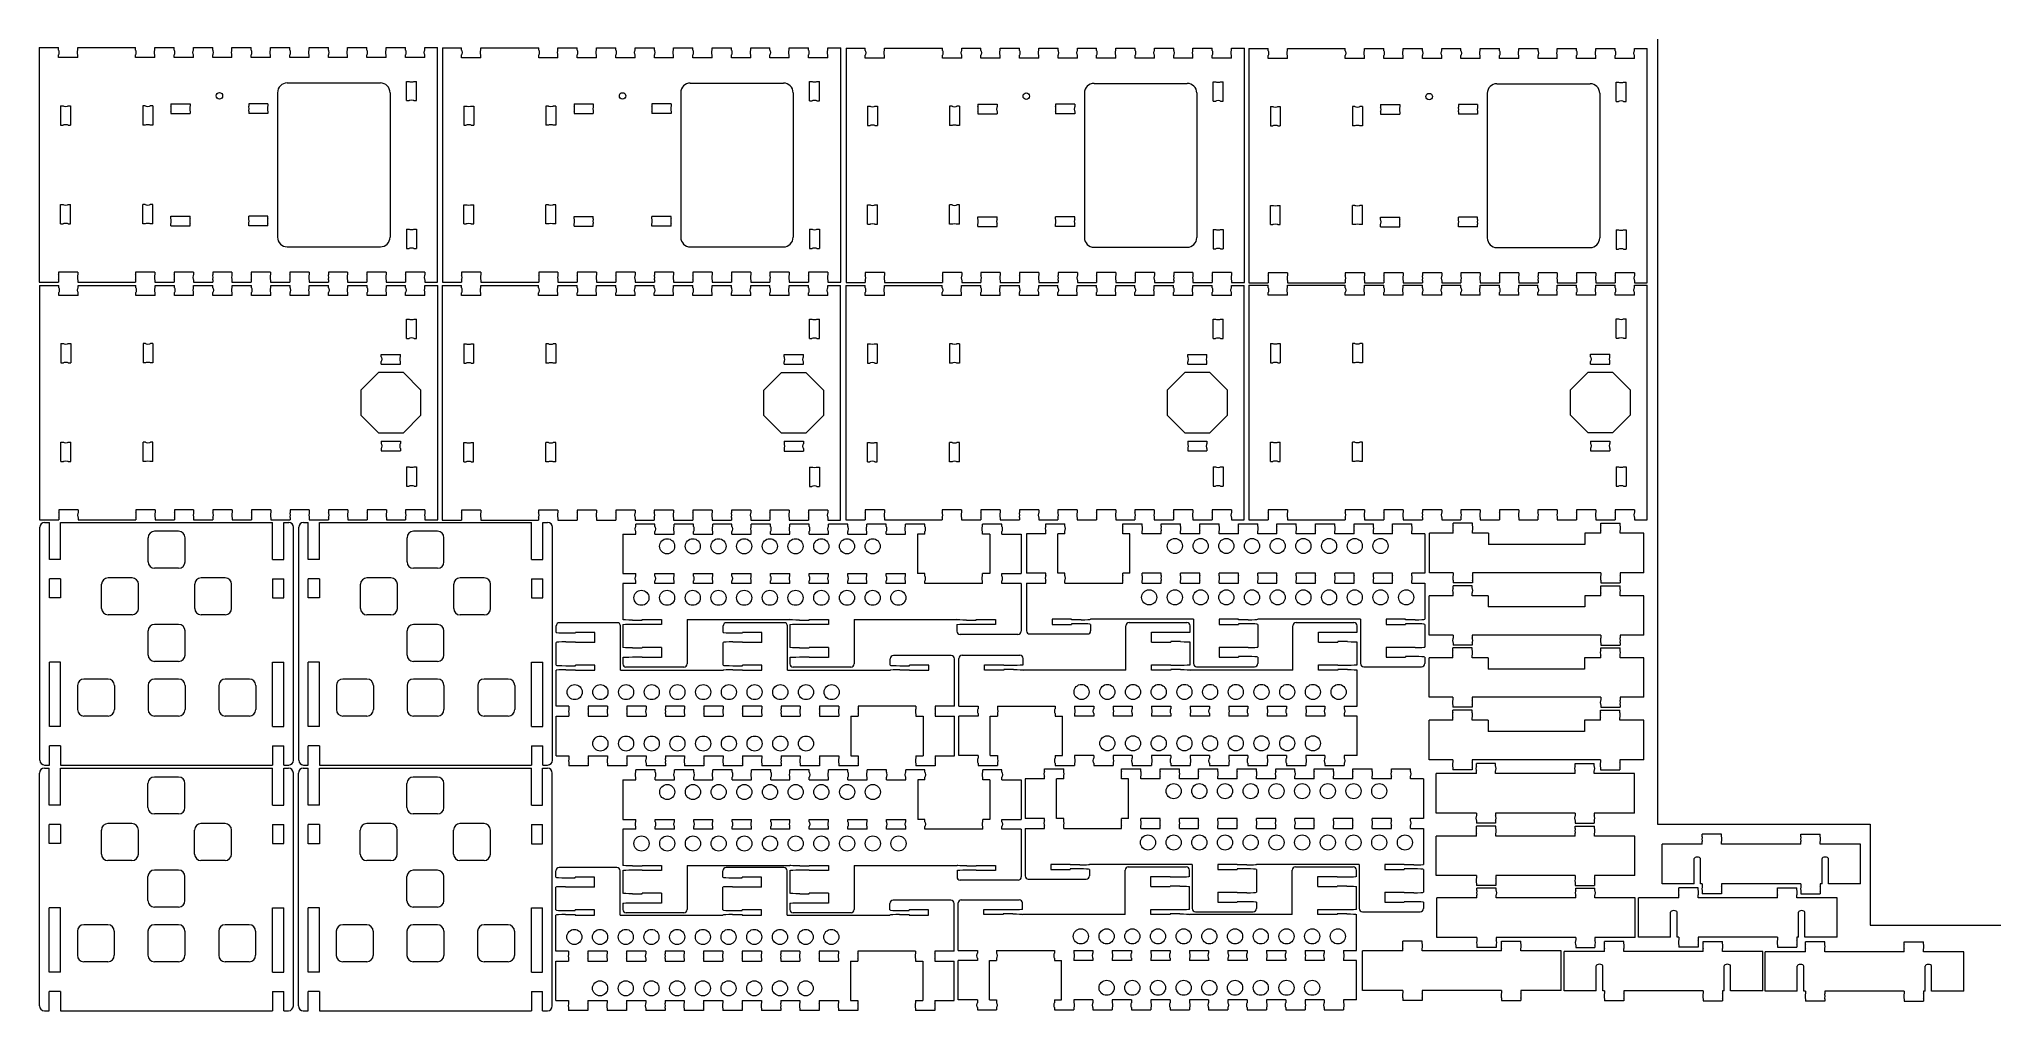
# Model space of a CAD drawing. Header units: inches. Extents: x 0.1 to 24.2, y 0.1 to 12.
import ezdxf

# ---------------------------------------------------------------- set-up
doc = ezdxf.new("R2010")
doc.units = ezdxf.units.IN
doc.header["$MEASUREMENT"] = 0
for name, color, linetype, lineweight in [('Hidden', 7, 'Continuous', 0), ('SKETCHED_GEOMETRY', 7, 'Continuous', 0), ('Visible', 7, 'Continuous', 0)]:
    doc.layers.add(name, color=color, linetype=linetype, lineweight=lineweight)

msp = doc.modelspace()

# ---------------------------------------------------------------- linework, layer by layer
at = {"layer": 'Hidden', "color": 5, "lineweight": 0, "true_color": 0x0000ff}
for centre in [(2.313, 11.317), (7.257, 11.316), (12.208, 11.313), (17.148, 11.308)]:
    msp.add_circle(centre, 0.0394, dxfattribs=at)
at = {"layer": 'SKETCHED_GEOMETRY', "color": 1, "lineweight": 0, "true_color": 0xff0000}
for p, q in [((19.948, 12.011), (19.948, 2.385)), ((19.948, 2.385), (22.558, 2.385)), ((22.558, 2.385), (22.558, 1.149)), ((22.558, 1.149), (24.158, 1.149))]:
    msp.add_line(p, q, dxfattribs=at)
at = {"layer": 'Visible', "color": 1, "lineweight": 0, "true_color": 0xff0000}
for p, q in [((0.103, 11.908), (0.103, 9.032)), ((0.103, 11.908), (0.34, 11.908)), ((0.34, 11.878), (0.34, 11.908)), ((0.34, 11.786), (0.34, 11.819)), ((0.576, 11.878), (0.576, 11.908)), ((0.576, 11.908), (1.285, 11.908)), ((0.576, 11.786), (0.576, 11.819)), ((1.285, 11.878), (1.285, 11.908)), ((1.285, 11.786), (1.285, 11.819)), ((1.522, 11.878), (1.522, 11.908)), ((1.522, 11.908), (1.758, 11.908)), ((1.522, 11.786), (1.522, 11.819)), ((1.758, 11.878), (1.758, 11.908)), ((1.758, 11.786), (1.758, 11.819)), ((1.994, 11.878), (1.994, 11.908)), ((1.994, 11.908), (2.231, 11.908)), ((1.994, 11.786), (1.994, 11.819)), ((2.231, 11.878), (2.231, 11.908)), ((2.231, 11.786), (2.231, 11.819)), ((2.467, 11.878), (2.467, 11.908)), ((2.467, 11.908), (2.703, 11.908)), ((2.467, 11.786), (2.467, 11.819)), ((2.703, 11.878), (2.703, 11.908)), ((2.703, 11.786), (2.703, 11.819)), ((2.94, 11.878), (2.94, 11.908)), ((2.94, 11.908), (3.176, 11.908)), ((2.94, 11.786), (2.94, 11.819)), ((3.176, 11.878), (3.176, 11.908)), ((3.176, 11.786), (3.176, 11.819)), ((3.412, 11.878), (3.412, 11.908)), ((3.412, 11.908), (3.649, 11.908)), ((3.412, 11.786), (3.412, 11.819)), ((3.649, 11.878), (3.649, 11.908)), ((3.649, 11.786), (3.649, 11.819)), ((3.885, 11.878), (3.885, 11.908)), ((3.885, 11.908), (4.122, 11.908)), ((3.885, 11.786), (3.885, 11.819)), ((4.122, 11.878), (4.122, 11.908)), ((4.122, 11.786), (4.122, 11.819)), ((4.358, 11.878), (4.358, 11.908)), ((4.358, 11.908), (4.594, 11.908)), ((4.358, 11.786), (4.358, 11.819)), ((4.594, 11.878), (4.594, 11.908)), ((4.594, 11.786), (4.594, 11.819)), ((4.831, 11.878), (4.831, 11.908)), ((4.831, 11.908), (4.988, 11.908)), ((4.831, 11.786), (4.831, 11.819)), ((4.988, 9.032), (4.988, 11.908)), ((5.047, 11.907), (5.047, 9.031)), ((5.047, 11.907), (5.283, 11.907)), ((5.283, 11.878), (5.283, 11.907)), ((5.283, 11.785), (5.283, 11.818)), ((5.52, 11.878), (5.52, 11.907)), ((5.52, 11.907), (6.229, 11.907)), ((5.52, 11.785), (5.52, 11.818)), ((6.229, 11.878), (6.229, 11.907)), ((6.229, 11.785), (6.229, 11.818)), ((6.465, 11.878), (6.465, 11.907)), ((6.465, 11.907), (6.701, 11.907)), ((6.465, 11.785), (6.465, 11.818)), ((6.701, 11.878), (6.701, 11.907)), ((6.701, 11.785), (6.701, 11.818)), ((6.938, 11.878), (6.938, 11.907)), ((6.938, 11.907), (7.174, 11.907)), ((6.938, 11.785), (6.938, 11.818)), ((7.174, 11.878), (7.174, 11.907)), ((7.174, 11.785), (7.174, 11.818)), ((7.41, 11.878), (7.41, 11.907)), ((7.41, 11.907), (7.647, 11.907)), ((7.41, 11.785), (7.41, 11.818)), ((7.647, 11.878), (7.647, 11.907)), ((7.647, 11.785), (7.647, 11.818)), ((7.883, 11.878), (7.883, 11.907)), ((7.883, 11.907), (8.119, 11.907)), ((7.883, 11.785), (7.883, 11.818)), ((8.119, 11.878), (8.119, 11.907)), ((8.119, 11.785), (8.119, 11.818)), ((8.356, 11.878), (8.356, 11.907)), ((8.356, 11.907), (8.592, 11.907)), ((8.356, 11.785), (8.356, 11.818)), ((8.592, 11.878), (8.592, 11.907)), ((8.592, 11.785), (8.592, 11.818)), ((8.829, 11.878), (8.829, 11.907)), ((8.829, 11.907), (9.065, 11.907)), ((8.829, 11.785), (8.829, 11.818)), ((9.065, 11.878), (9.065, 11.907)), ((9.065, 11.785), (9.065, 11.818)), ((9.301, 11.878), (9.301, 11.907)), ((9.301, 11.907), (9.538, 11.907)), ((9.301, 11.785), (9.301, 11.818)), ((9.538, 11.878), (9.538, 11.907)), ((9.538, 11.785), (9.538, 11.818)), ((9.774, 11.878), (9.774, 11.907)), ((9.774, 11.907), (9.932, 11.907)), ((9.774, 11.785), (9.774, 11.818)), ((9.932, 9.031), (9.932, 11.907)), ((9.998, 11.903), (9.998, 9.028)), ((9.998, 11.903), (10.234, 11.903)), ((10.234, 11.874), (10.234, 11.903)), ((10.234, 11.781), (10.234, 11.815)), ((10.47, 11.874), (10.47, 11.903)), ((10.47, 11.903), (11.179, 11.903)), ((10.47, 11.781), (10.47, 11.815)), ((11.179, 11.874), (11.179, 11.903)), ((11.179, 11.781), (11.179, 11.815)), ((11.416, 11.874), (11.416, 11.903)), ((11.416, 11.903), (11.652, 11.903)), ((11.416, 11.781), (11.416, 11.815)), ((11.652, 11.874), (11.652, 11.903)), ((11.652, 11.781), (11.652, 11.815)), ((11.888, 11.874), (11.888, 11.903)), ((11.888, 11.903), (12.125, 11.903)), ((11.888, 11.781), (11.888, 11.815)), ((12.125, 11.874), (12.125, 11.903)), ((12.125, 11.781), (12.125, 11.815)), ((12.361, 11.874), (12.361, 11.903)), ((12.361, 11.903), (12.598, 11.903)), ((12.361, 11.781), (12.361, 11.815)), ((12.598, 11.874), (12.598, 11.903)), ((12.598, 11.781), (12.598, 11.815)), ((12.834, 11.874), (12.834, 11.903)), ((12.834, 11.903), (13.07, 11.903)), ((12.834, 11.781), (12.834, 11.815)), ((13.07, 11.874), (13.07, 11.903)), ((13.07, 11.781), (13.07, 11.815)), ((13.307, 11.874), (13.307, 11.903)), ((13.307, 11.903), (13.543, 11.903)), ((13.307, 11.781), (13.307, 11.815)), ((13.543, 11.874), (13.543, 11.903)), ((13.543, 11.781), (13.543, 11.815)), ((13.779, 11.874), (13.779, 11.903)), ((13.779, 11.903), (14.016, 11.903)), ((13.779, 11.781), (13.779, 11.815)), ((14.016, 11.874), (14.016, 11.903)), ((14.016, 11.781), (14.016, 11.815)), ((14.252, 11.874), (14.252, 11.903)), ((14.252, 11.903), (14.488, 11.903)), ((14.252, 11.781), (14.252, 11.815)), ((14.488, 11.874), (14.488, 11.903)), ((14.488, 11.781), (14.488, 11.815)), ((14.725, 11.874), (14.725, 11.903)), ((14.725, 11.903), (14.882, 11.903)), ((14.725, 11.781), (14.725, 11.815)), ((14.882, 9.028), (14.882, 11.903)), ((14.938, 11.899), (14.938, 9.023)), ((14.938, 11.899), (15.175, 11.899)), ((15.175, 11.87), (15.175, 11.899)), ((15.175, 11.777), (15.175, 11.81)), ((15.411, 11.87), (15.411, 11.899)), ((15.411, 11.899), (16.12, 11.899)), ((15.411, 11.777), (15.411, 11.81)), ((16.12, 11.87), (16.12, 11.899)), ((16.12, 11.777), (16.12, 11.81)), ((16.356, 11.87), (16.356, 11.899)), ((16.356, 11.899), (16.593, 11.899)), ((16.356, 11.777), (16.356, 11.81)), ((16.593, 11.87), (16.593, 11.899)), ((16.593, 11.777), (16.593, 11.81)), ((16.829, 11.87), (16.829, 11.899)), ((16.829, 11.899), (17.065, 11.899)), ((16.829, 11.777), (16.829, 11.81)), ((17.065, 11.87), (17.065, 11.899)), ((17.065, 11.777), (17.065, 11.81)), ((17.302, 11.87), (17.302, 11.899)), ((17.302, 11.899), (17.538, 11.899)), ((17.302, 11.777), (17.302, 11.81)), ((17.538, 11.87), (17.538, 11.899)), ((17.538, 11.777), (17.538, 11.81)), ((17.775, 11.87), (17.775, 11.899)), ((17.775, 11.899), (18.011, 11.899)), ((17.775, 11.777), (17.775, 11.81)), ((18.011, 11.87), (18.011, 11.899)), ((18.011, 11.777), (18.011, 11.81)), ((18.247, 11.87), (18.247, 11.899)), ((18.247, 11.899), (18.484, 11.899)), ((18.247, 11.777), (18.247, 11.81)), ((18.484, 11.87), (18.484, 11.899)), ((18.484, 11.777), (18.484, 11.81)), ((18.72, 11.87), (18.72, 11.899)), ((18.72, 11.899), (18.956, 11.899)), ((18.72, 11.777), (18.72, 11.81)), ((18.956, 11.87), (18.956, 11.899)), ((18.956, 11.777), (18.956, 11.81)), ((19.193, 11.87), (19.193, 11.899)), ((19.193, 11.899), (19.429, 11.899)), ((19.193, 11.777), (19.193, 11.81)), ((19.429, 11.87), (19.429, 11.899)), ((19.429, 11.777), (19.429, 11.81)), ((19.665, 11.87), (19.665, 11.899)), ((19.665, 11.899), (19.823, 11.899)), ((19.665, 11.777), (19.665, 11.81)), ((19.823, 9.023), (19.823, 11.899)), ((0.576, 11.786), (0.34, 11.786)), ((1.522, 11.786), (1.285, 11.786)), ((1.994, 11.786), (1.758, 11.786)), ((2.467, 11.786), (2.231, 11.786)), ((2.94, 11.786), (2.703, 11.786)), ((3.412, 11.786), (3.176, 11.786)), ((3.885, 11.786), (3.649, 11.786)), ((4.358, 11.786), (4.122, 11.786)), ((4.831, 11.786), (4.594, 11.786)), ((5.52, 11.785), (5.283, 11.785)), ((6.465, 11.785), (6.229, 11.785)), ((6.938, 11.785), (6.701, 11.785)), ((7.41, 11.785), (7.174, 11.785)), ((7.883, 11.785), (7.647, 11.785)), ((8.356, 11.785), (8.119, 11.785)), ((8.829, 11.785), (8.592, 11.785)), ((9.301, 11.785), (9.065, 11.785)), ((9.774, 11.785), (9.538, 11.785)), ((10.47, 11.781), (10.234, 11.781)), ((11.416, 11.781), (11.179, 11.781)), ((11.888, 11.781), (11.652, 11.781)), ((12.361, 11.781), (12.125, 11.781)), ((12.834, 11.781), (12.598, 11.781)), ((13.307, 11.781), (13.07, 11.781)), ((13.779, 11.781), (13.543, 11.781)), ((14.252, 11.781), (14.016, 11.781)), ((14.725, 11.781), (14.488, 11.781)), ((15.411, 11.777), (15.175, 11.777)), ((16.356, 11.777), (16.12, 11.777)), ((16.829, 11.777), (16.593, 11.777)), ((17.302, 11.777), (17.065, 11.777)), ((17.775, 11.777), (17.538, 11.777)), ((18.247, 11.777), (18.011, 11.777)), ((18.72, 11.777), (18.484, 11.777)), ((19.193, 11.777), (18.956, 11.777)), ((19.665, 11.777), (19.429, 11.777)), ((3.026, 11.356), (3.026, 9.584)), ((3.145, 11.475), (4.287, 11.475)), ((4.405, 11.356), (4.405, 9.584)), ((4.606, 11.258), (4.606, 11.494)), ((4.606, 11.494), (4.638, 11.494)), ((4.697, 11.494), (4.728, 11.494)), ((4.728, 11.258), (4.728, 11.494)), ((7.97, 11.356), (7.97, 9.583)), ((8.088, 11.474), (9.23, 11.474)), ((9.349, 11.356), (9.349, 9.583)), ((9.549, 11.257), (9.549, 11.493)), ((9.549, 11.493), (9.581, 11.493)), ((9.64, 11.493), (9.672, 11.493)), ((9.672, 11.257), (9.672, 11.493)), ((12.921, 11.352), (12.921, 9.579)), ((13.039, 11.47), (14.181, 11.47)), ((14.299, 11.352), (14.299, 9.579)), ((14.5, 11.253), (14.5, 11.49)), ((14.5, 11.49), (14.532, 11.49)), ((14.591, 11.49), (14.622, 11.49)), ((14.622, 11.253), (14.622, 11.49)), ((17.861, 11.348), (17.861, 9.575)), ((17.979, 11.466), (19.122, 11.466)), ((19.24, 11.348), (19.24, 9.575)), ((19.441, 11.249), (19.441, 11.486)), ((19.441, 11.486), (19.472, 11.486)), ((19.531, 11.486), (19.563, 11.486)), ((19.563, 11.249), (19.563, 11.486)), ((0.366, 11.193), (0.366, 10.957)), ((0.366, 11.193), (0.398, 11.193)), ((0.457, 11.193), (0.488, 11.193)), ((0.488, 11.193), (0.488, 10.957)), ((1.373, 11.193), (1.373, 10.957)), ((1.404, 11.193), (1.373, 11.193)), ((1.495, 11.193), (1.463, 11.193)), ((1.495, 11.193), (1.495, 10.957)), ((1.719, 11.218), (1.955, 11.218)), ((1.719, 11.218), (1.719, 11.189)), ((1.719, 11.13), (1.719, 11.1)), ((1.719, 11.1), (1.955, 11.1)), ((1.955, 11.218), (1.955, 11.189)), ((1.955, 11.13), (1.955, 11.1)), ((2.908, 11.218), (2.672, 11.218)), ((2.672, 11.218), (2.672, 11.189)), ((2.672, 11.13), (2.672, 11.1)), ((2.908, 11.1), (2.672, 11.1)), ((2.908, 11.218), (2.908, 11.189)), ((2.908, 11.13), (2.908, 11.1)), ((4.606, 11.258), (4.638, 11.258)), ((4.697, 11.258), (4.728, 11.258)), ((5.31, 11.192), (5.31, 10.956)), ((5.31, 11.192), (5.341, 11.192)), ((5.4, 11.192), (5.432, 11.192)), ((5.432, 11.192), (5.432, 10.956)), ((6.316, 11.192), (6.316, 10.956)), ((6.348, 11.192), (6.316, 11.192)), ((6.438, 11.192), (6.407, 11.192)), ((6.438, 11.192), (6.438, 10.956)), ((6.662, 11.218), (6.898, 11.218)), ((6.662, 11.218), (6.662, 11.188)), ((6.662, 11.129), (6.662, 11.1)), ((6.662, 11.1), (6.898, 11.1)), ((6.898, 11.218), (6.898, 11.188)), ((6.898, 11.129), (6.898, 11.1)), ((7.852, 11.218), (7.615, 11.218)), ((7.615, 11.218), (7.615, 11.188)), ((7.615, 11.129), (7.615, 11.1)), ((7.852, 11.1), (7.615, 11.1)), ((7.852, 11.218), (7.852, 11.188)), ((7.852, 11.129), (7.852, 11.1)), ((9.549, 11.257), (9.581, 11.257)), ((9.64, 11.257), (9.672, 11.257)), ((10.261, 11.189), (10.261, 10.953)), ((10.261, 11.189), (10.292, 11.189)), ((10.351, 11.189), (10.383, 11.189)), ((10.383, 11.189), (10.383, 10.953)), ((11.267, 11.189), (11.267, 10.953)), ((11.299, 11.189), (11.267, 11.189)), ((11.389, 11.189), (11.358, 11.189)), ((11.389, 11.189), (11.389, 10.953)), ((11.613, 11.214), (11.849, 11.214)), ((11.613, 11.214), (11.613, 11.185)), ((11.613, 11.125), (11.613, 11.096)), ((11.613, 11.096), (11.849, 11.096)), ((11.849, 11.214), (11.849, 11.185)), ((11.849, 11.125), (11.849, 11.096)), ((12.802, 11.214), (12.566, 11.214)), ((12.566, 11.214), (12.566, 11.185)), ((12.566, 11.125), (12.566, 11.096)), ((12.802, 11.096), (12.566, 11.096)), ((12.802, 11.214), (12.802, 11.185)), ((12.802, 11.125), (12.802, 11.096)), ((14.5, 11.253), (14.532, 11.253)), ((14.591, 11.253), (14.622, 11.253)), ((15.201, 11.185), (15.201, 10.948)), ((15.201, 11.185), (15.233, 11.185)), ((15.292, 11.185), (15.323, 11.185)), ((15.323, 11.185), (15.323, 10.948)), ((16.208, 11.185), (16.208, 10.948)), ((16.239, 11.185), (16.208, 11.185)), ((16.33, 11.185), (16.298, 11.185)), ((16.33, 11.185), (16.33, 10.948)), ((16.553, 11.21), (16.79, 11.21)), ((16.553, 11.21), (16.553, 11.18)), ((16.553, 11.121), (16.553, 11.092)), ((16.553, 11.092), (16.79, 11.092)), ((16.79, 11.21), (16.79, 11.18)), ((16.79, 11.121), (16.79, 11.092)), ((17.743, 11.21), (17.507, 11.21)), ((17.507, 11.21), (17.507, 11.18)), ((17.507, 11.121), (17.507, 11.092)), ((17.743, 11.092), (17.507, 11.092)), ((17.743, 11.21), (17.743, 11.18)), ((17.743, 11.121), (17.743, 11.092)), ((19.441, 11.249), (19.472, 11.249)), ((19.531, 11.249), (19.563, 11.249)), ((0.366, 10.957), (0.398, 10.957)), ((0.457, 10.957), (0.488, 10.957)), ((1.404, 10.957), (1.373, 10.957)), ((1.495, 10.957), (1.463, 10.957)), ((5.31, 10.956), (5.341, 10.956)), ((5.4, 10.956), (5.432, 10.956)), ((6.348, 10.956), (6.316, 10.956)), ((6.438, 10.956), (6.407, 10.956)), ((10.261, 10.953), (10.292, 10.953)), ((10.351, 10.953), (10.383, 10.953)), ((11.299, 10.953), (11.267, 10.953)), ((11.389, 10.953), (11.358, 10.953)), ((15.201, 10.948), (15.233, 10.948)), ((15.292, 10.948), (15.323, 10.948)), ((16.239, 10.948), (16.208, 10.948)), ((16.33, 10.948), (16.298, 10.948)), ((0.366, 9.983), (0.398, 9.983)), ((0.366, 9.747), (0.366, 9.983)), ((0.457, 9.983), (0.488, 9.983)), ((0.488, 9.747), (0.488, 9.983)), ((1.373, 9.747), (1.373, 9.983)), ((1.404, 9.983), (1.373, 9.983)), ((1.495, 9.983), (1.463, 9.983)), ((1.495, 9.747), (1.495, 9.983)), ((5.31, 9.982), (5.341, 9.982)), ((5.31, 9.746), (5.31, 9.982)), ((5.4, 9.982), (5.432, 9.982)), ((5.432, 9.746), (5.432, 9.982)), ((6.316, 9.746), (6.316, 9.982)), ((6.348, 9.982), (6.316, 9.982)), ((6.438, 9.982), (6.407, 9.982)), ((6.438, 9.746), (6.438, 9.982)), ((10.261, 9.979), (10.292, 9.979)), ((10.261, 9.742), (10.261, 9.979)), ((10.351, 9.979), (10.383, 9.979)), ((10.383, 9.742), (10.383, 9.979)), ((11.267, 9.742), (11.267, 9.979)), ((11.299, 9.979), (11.267, 9.979)), ((11.389, 9.979), (11.358, 9.979)), ((11.389, 9.742), (11.389, 9.979)), ((15.201, 9.974), (15.233, 9.974)), ((15.201, 9.738), (15.201, 9.974)), ((15.292, 9.974), (15.323, 9.974)), ((15.323, 9.738), (15.323, 9.974)), ((16.208, 9.738), (16.208, 9.974)), ((16.239, 9.974), (16.208, 9.974)), ((16.33, 9.974), (16.298, 9.974)), ((16.33, 9.738), (16.33, 9.974)), ((0.366, 9.747), (0.398, 9.747)), ((0.457, 9.747), (0.488, 9.747)), ((1.404, 9.747), (1.373, 9.747)), ((1.495, 9.747), (1.463, 9.747)), ((1.719, 9.84), (1.955, 9.84)), ((1.719, 9.81), (1.719, 9.84)), ((1.719, 9.722), (1.719, 9.751)), ((1.719, 9.722), (1.955, 9.722)), ((1.955, 9.81), (1.955, 9.84)), ((1.955, 9.722), (1.955, 9.751)), ((2.908, 9.84), (2.672, 9.84)), ((2.672, 9.81), (2.672, 9.84)), ((2.672, 9.722), (2.672, 9.751)), ((2.908, 9.722), (2.672, 9.722)), ((2.908, 9.81), (2.908, 9.84)), ((2.908, 9.722), (2.908, 9.751)), ((4.606, 9.682), (4.606, 9.446)), ((4.606, 9.682), (4.638, 9.682)), ((4.697, 9.682), (4.728, 9.682)), ((4.728, 9.682), (4.728, 9.446)), ((5.31, 9.746), (5.341, 9.746)), ((5.4, 9.746), (5.432, 9.746)), ((6.348, 9.746), (6.316, 9.746)), ((6.438, 9.746), (6.407, 9.746)), ((6.662, 9.839), (6.898, 9.839)), ((6.662, 9.809), (6.662, 9.839)), ((6.662, 9.721), (6.662, 9.75)), ((6.662, 9.721), (6.898, 9.721)), ((6.898, 9.809), (6.898, 9.839)), ((6.898, 9.721), (6.898, 9.75)), ((7.852, 9.839), (7.615, 9.839)), ((7.615, 9.809), (7.615, 9.839)), ((7.615, 9.721), (7.615, 9.75)), ((7.852, 9.721), (7.615, 9.721)), ((7.852, 9.809), (7.852, 9.839)), ((7.852, 9.721), (7.852, 9.75)), ((9.549, 9.681), (9.549, 9.445)), ((9.549, 9.681), (9.581, 9.681)), ((9.64, 9.681), (9.672, 9.681)), ((9.672, 9.681), (9.672, 9.445)), ((10.261, 9.742), (10.292, 9.742)), ((10.351, 9.742), (10.383, 9.742)), ((11.299, 9.742), (11.267, 9.742)), ((11.389, 9.742), (11.358, 9.742)), ((11.613, 9.835), (11.849, 9.835)), ((11.613, 9.806), (11.613, 9.835)), ((11.613, 9.717), (11.613, 9.747)), ((11.613, 9.717), (11.849, 9.717)), ((11.849, 9.806), (11.849, 9.835)), ((11.849, 9.717), (11.849, 9.747)), ((12.802, 9.835), (12.566, 9.835)), ((12.566, 9.806), (12.566, 9.835)), ((12.566, 9.717), (12.566, 9.747)), ((12.802, 9.717), (12.566, 9.717)), ((12.802, 9.806), (12.802, 9.835)), ((12.802, 9.717), (12.802, 9.747)), ((14.5, 9.678), (14.5, 9.441)), ((14.5, 9.678), (14.532, 9.678)), ((14.591, 9.678), (14.622, 9.678)), ((14.622, 9.678), (14.622, 9.441)), ((15.201, 9.738), (15.233, 9.738)), ((15.292, 9.738), (15.323, 9.738)), ((16.239, 9.738), (16.208, 9.738)), ((16.33, 9.738), (16.298, 9.738)), ((16.553, 9.831), (16.79, 9.831)), ((16.553, 9.801), (16.553, 9.831)), ((16.553, 9.713), (16.553, 9.742)), ((16.553, 9.713), (16.79, 9.713)), ((16.79, 9.801), (16.79, 9.831)), ((16.79, 9.713), (16.79, 9.742)), ((17.743, 9.831), (17.507, 9.831)), ((17.507, 9.801), (17.507, 9.831)), ((17.507, 9.713), (17.507, 9.742)), ((17.743, 9.713), (17.507, 9.713)), ((17.743, 9.801), (17.743, 9.831)), ((17.743, 9.713), (17.743, 9.742)), ((19.441, 9.673), (19.441, 9.437)), ((19.441, 9.673), (19.472, 9.673)), ((19.531, 9.673), (19.563, 9.673)), ((19.563, 9.673), (19.563, 9.437)), ((3.145, 9.466), (4.287, 9.466)), ((4.606, 9.446), (4.638, 9.446)), ((4.697, 9.446), (4.728, 9.446)), ((8.088, 9.465), (9.23, 9.465)), ((9.549, 9.445), (9.581, 9.445)), ((9.64, 9.445), (9.672, 9.445)), ((13.039, 9.461), (14.181, 9.461)), ((14.5, 9.441), (14.532, 9.441)), ((14.591, 9.441), (14.622, 9.441)), ((17.979, 9.457), (19.122, 9.457)), ((19.441, 9.437), (19.472, 9.437)), ((19.531, 9.437), (19.563, 9.437)), ((0.576, 9.154), (0.34, 9.154)), ((0.34, 9.154), (0.34, 9.121)), ((0.576, 9.154), (0.576, 9.121)), ((1.522, 9.154), (1.285, 9.154)), ((1.285, 9.154), (1.285, 9.121)), ((1.522, 9.154), (1.522, 9.121)), ((1.994, 9.154), (1.758, 9.154)), ((1.758, 9.154), (1.758, 9.121)), ((1.994, 9.154), (1.994, 9.121)), ((2.467, 9.154), (2.231, 9.154)), ((2.231, 9.154), (2.231, 9.121)), ((2.467, 9.154), (2.467, 9.121)), ((2.94, 9.154), (2.703, 9.154)), ((2.703, 9.154), (2.703, 9.121)), ((2.94, 9.154), (2.94, 9.121)), ((3.412, 9.154), (3.176, 9.154)), ((3.176, 9.154), (3.176, 9.121)), ((3.412, 9.154), (3.412, 9.121)), ((3.885, 9.154), (3.649, 9.154)), ((3.649, 9.154), (3.649, 9.121)), ((3.885, 9.154), (3.885, 9.121)), ((4.358, 9.154), (4.122, 9.154)), ((4.122, 9.154), (4.122, 9.121)), ((4.358, 9.154), (4.358, 9.121)), ((4.831, 9.154), (4.594, 9.154)), ((4.594, 9.154), (4.594, 9.121)), ((4.831, 9.154), (4.831, 9.121)), ((5.52, 9.154), (5.283, 9.154)), ((5.283, 9.154), (5.283, 9.12)), ((5.52, 9.154), (5.52, 9.12)), ((6.465, 9.154), (6.229, 9.154)), ((6.229, 9.154), (6.229, 9.12)), ((6.465, 9.154), (6.465, 9.12)), ((6.938, 9.154), (6.701, 9.154)), ((6.701, 9.154), (6.701, 9.12)), ((6.938, 9.154), (6.938, 9.12)), ((7.41, 9.154), (7.174, 9.154)), ((7.174, 9.154), (7.174, 9.12)), ((7.41, 9.154), (7.41, 9.12)), ((7.883, 9.154), (7.647, 9.154)), ((7.647, 9.154), (7.647, 9.12)), ((7.883, 9.154), (7.883, 9.12)), ((8.356, 9.154), (8.119, 9.154)), ((8.119, 9.154), (8.119, 9.12)), ((8.356, 9.154), (8.356, 9.12)), ((8.829, 9.154), (8.592, 9.154)), ((8.592, 9.154), (8.592, 9.12)), ((8.829, 9.154), (8.829, 9.12)), ((9.301, 9.154), (9.065, 9.154)), ((9.065, 9.154), (9.065, 9.12)), ((9.301, 9.154), (9.301, 9.12)), ((9.774, 9.154), (9.538, 9.154)), ((9.538, 9.154), (9.538, 9.12)), ((9.774, 9.154), (9.774, 9.12)), ((10.47, 9.15), (10.234, 9.15)), ((10.234, 9.15), (10.234, 9.116)), ((10.47, 9.15), (10.47, 9.116)), ((11.416, 9.15), (11.179, 9.15)), ((11.179, 9.15), (11.179, 9.116)), ((11.416, 9.15), (11.416, 9.116)), ((11.888, 9.15), (11.652, 9.15)), ((11.652, 9.15), (11.652, 9.116)), ((11.888, 9.15), (11.888, 9.116)), ((12.361, 9.15), (12.125, 9.15)), ((12.125, 9.15), (12.125, 9.116)), ((12.361, 9.15), (12.361, 9.116)), ((12.834, 9.15), (12.598, 9.15)), ((12.598, 9.15), (12.598, 9.116)), ((12.834, 9.15), (12.834, 9.116)), ((13.307, 9.15), (13.07, 9.15)), ((13.07, 9.15), (13.07, 9.116)), ((13.307, 9.15), (13.307, 9.116)), ((13.779, 9.15), (13.543, 9.15)), ((13.543, 9.15), (13.543, 9.116)), ((13.779, 9.15), (13.779, 9.116)), ((14.252, 9.15), (14.016, 9.15)), ((14.016, 9.15), (14.016, 9.116)), ((14.252, 9.15), (14.252, 9.116)), ((14.725, 9.15), (14.488, 9.15)), ((14.488, 9.15), (14.488, 9.116)), ((14.725, 9.15), (14.725, 9.116)), ((15.411, 9.146), (15.175, 9.146)), ((15.175, 9.146), (15.175, 9.112)), ((15.411, 9.146), (15.411, 9.112)), ((16.356, 9.146), (16.12, 9.146)), ((16.12, 9.146), (16.12, 9.112)), ((16.356, 9.146), (16.356, 9.112)), ((16.829, 9.146), (16.593, 9.146)), ((16.593, 9.146), (16.593, 9.112)), ((16.829, 9.146), (16.829, 9.112)), ((17.302, 9.146), (17.065, 9.146)), ((17.065, 9.146), (17.065, 9.112)), ((17.302, 9.146), (17.302, 9.112)), ((17.775, 9.146), (17.538, 9.146)), ((17.538, 9.146), (17.538, 9.112)), ((17.775, 9.146), (17.775, 9.112)), ((18.247, 9.146), (18.011, 9.146)), ((18.011, 9.146), (18.011, 9.112)), ((18.247, 9.146), (18.247, 9.112)), ((18.72, 9.146), (18.484, 9.146)), ((18.484, 9.146), (18.484, 9.112)), ((18.72, 9.146), (18.72, 9.112)), ((19.193, 9.146), (18.956, 9.146)), ((18.956, 9.146), (18.956, 9.112)), ((19.193, 9.146), (19.193, 9.112)), ((19.665, 9.146), (19.429, 9.146)), ((19.429, 9.146), (19.429, 9.112)), ((19.665, 9.146), (19.665, 9.112)), ((0.103, 9.032), (0.34, 9.032)), ((0.106, 8.993), (0.106, 6.118)), ((0.106, 8.993), (0.343, 8.993)), ((0.34, 9.062), (0.34, 9.032)), ((0.343, 8.964), (0.343, 8.993)), ((0.343, 8.871), (0.343, 8.905)), ((0.576, 9.062), (0.576, 9.032)), ((0.576, 9.032), (1.285, 9.032)), ((0.579, 8.964), (0.579, 8.993)), ((0.579, 8.993), (1.288, 8.993)), ((0.579, 8.871), (0.579, 8.905)), ((1.285, 9.062), (1.285, 9.032)), ((1.288, 8.964), (1.288, 8.993)), ((1.288, 8.871), (1.288, 8.905)), ((1.522, 9.062), (1.522, 9.032)), ((1.522, 9.032), (1.758, 9.032)), ((1.525, 8.964), (1.525, 8.993)), ((1.525, 8.993), (1.761, 8.993)), ((1.525, 8.871), (1.525, 8.905)), ((1.758, 9.062), (1.758, 9.032)), ((1.761, 8.964), (1.761, 8.993)), ((1.761, 8.871), (1.761, 8.905)), ((1.994, 9.062), (1.994, 9.032)), ((1.994, 9.032), (2.231, 9.032)), ((1.997, 8.964), (1.997, 8.993)), ((1.997, 8.993), (2.234, 8.993)), ((1.997, 8.871), (1.997, 8.905)), ((2.231, 9.062), (2.231, 9.032)), ((2.234, 8.964), (2.234, 8.993)), ((2.234, 8.871), (2.234, 8.905)), ((2.467, 9.062), (2.467, 9.032)), ((2.467, 9.032), (2.703, 9.032)), ((2.47, 8.964), (2.47, 8.993)), ((2.47, 8.993), (2.706, 8.993)), ((2.47, 8.871), (2.47, 8.905)), ((2.703, 9.062), (2.703, 9.032)), ((2.706, 8.964), (2.706, 8.993)), ((2.706, 8.871), (2.706, 8.905)), ((2.94, 9.062), (2.94, 9.032)), ((2.94, 9.032), (3.176, 9.032)), ((2.943, 8.964), (2.943, 8.993)), ((2.943, 8.993), (3.179, 8.993)), ((2.943, 8.871), (2.943, 8.905)), ((3.176, 9.062), (3.176, 9.032)), ((3.179, 8.964), (3.179, 8.993)), ((3.179, 8.871), (3.179, 8.905)), ((3.412, 9.062), (3.412, 9.032)), ((3.412, 9.032), (3.649, 9.032)), ((3.415, 8.964), (3.415, 8.993)), ((3.415, 8.993), (3.652, 8.993)), ((3.415, 8.871), (3.415, 8.905)), ((3.649, 9.062), (3.649, 9.032)), ((3.652, 8.964), (3.652, 8.993)), ((3.652, 8.871), (3.652, 8.905)), ((3.885, 9.062), (3.885, 9.032)), ((3.885, 9.032), (4.122, 9.032)), ((3.888, 8.964), (3.888, 8.993)), ((3.888, 8.993), (4.125, 8.993)), ((3.888, 8.871), (3.888, 8.905)), ((4.122, 9.062), (4.122, 9.032)), ((4.125, 8.964), (4.125, 8.993)), ((4.125, 8.871), (4.125, 8.905)), ((4.358, 9.062), (4.358, 9.032)), ((4.358, 9.032), (4.594, 9.032)), ((4.361, 8.964), (4.361, 8.993)), ((4.361, 8.993), (4.597, 8.993)), ((4.361, 8.871), (4.361, 8.905)), ((4.594, 9.062), (4.594, 9.032)), ((4.597, 8.964), (4.597, 8.993)), ((4.597, 8.871), (4.597, 8.905)), ((4.831, 9.062), (4.831, 9.032)), ((4.831, 9.032), (4.988, 9.032)), ((4.834, 8.964), (4.834, 8.993)), ((4.834, 8.993), (4.991, 8.993)), ((4.834, 8.871), (4.834, 8.905)), ((4.991, 6.118), (4.991, 8.993)), ((5.046, 8.991), (5.046, 6.115)), ((5.046, 8.991), (5.282, 8.991)), ((5.047, 9.031), (5.283, 9.031)), ((5.282, 8.962), (5.282, 8.991)), ((5.282, 8.869), (5.282, 8.902)), ((5.283, 9.061), (5.283, 9.031)), ((5.519, 8.962), (5.519, 8.991)), ((5.519, 8.991), (6.228, 8.991)), ((5.519, 8.869), (5.519, 8.902)), ((5.52, 9.061), (5.52, 9.031)), ((5.52, 9.031), (6.229, 9.031)), ((6.228, 8.962), (6.228, 8.991)), ((6.228, 8.869), (6.228, 8.902)), ((6.229, 9.061), (6.229, 9.031)), ((6.464, 8.962), (6.464, 8.991)), ((6.464, 8.991), (6.701, 8.991)), ((6.464, 8.869), (6.464, 8.902)), ((6.465, 9.061), (6.465, 9.031)), ((6.465, 9.031), (6.701, 9.031)), ((6.701, 9.061), (6.701, 9.031)), ((6.701, 8.962), (6.701, 8.991)), ((6.701, 8.869), (6.701, 8.902)), ((6.937, 8.962), (6.937, 8.991)), ((6.937, 8.991), (7.173, 8.991)), ((6.937, 8.869), (6.937, 8.902)), ((6.938, 9.061), (6.938, 9.031)), ((6.938, 9.031), (7.174, 9.031)), ((7.173, 8.962), (7.173, 8.991)), ((7.173, 8.869), (7.173, 8.902)), ((7.174, 9.061), (7.174, 9.031)), ((7.41, 9.061), (7.41, 9.031)), ((7.41, 9.031), (7.647, 9.031)), ((7.41, 8.962), (7.41, 8.991)), ((7.41, 8.991), (7.646, 8.991)), ((7.41, 8.869), (7.41, 8.902)), ((7.646, 8.962), (7.646, 8.991)), ((7.646, 8.869), (7.646, 8.902)), ((7.647, 9.061), (7.647, 9.031)), ((7.882, 8.962), (7.882, 8.991)), ((7.882, 8.991), (8.119, 8.991)), ((7.882, 8.869), (7.882, 8.902)), ((7.883, 9.061), (7.883, 9.031)), ((7.883, 9.031), (8.119, 9.031)), ((8.119, 9.061), (8.119, 9.031)), ((8.119, 8.962), (8.119, 8.991)), ((8.119, 8.869), (8.119, 8.902)), ((8.355, 8.962), (8.355, 8.991)), ((8.355, 8.991), (8.591, 8.991)), ((8.355, 8.869), (8.355, 8.902)), ((8.356, 9.061), (8.356, 9.031)), ((8.356, 9.031), (8.592, 9.031)), ((8.591, 8.962), (8.591, 8.991)), ((8.591, 8.869), (8.591, 8.902)), ((8.592, 9.061), (8.592, 9.031)), ((8.828, 8.962), (8.828, 8.991)), ((8.828, 8.991), (9.064, 8.991)), ((8.828, 8.869), (8.828, 8.902)), ((8.829, 9.061), (8.829, 9.031)), ((8.829, 9.031), (9.065, 9.031)), ((9.064, 8.962), (9.064, 8.991)), ((9.064, 8.869), (9.064, 8.902)), ((9.065, 9.061), (9.065, 9.031)), ((9.3, 8.962), (9.3, 8.991)), ((9.3, 8.991), (9.537, 8.991)), ((9.3, 8.869), (9.3, 8.902)), ((9.301, 9.061), (9.301, 9.031)), ((9.301, 9.031), (9.538, 9.031)), ((9.537, 8.962), (9.537, 8.991)), ((9.537, 8.869), (9.537, 8.902)), ((9.538, 9.061), (9.538, 9.031)), ((9.773, 8.962), (9.773, 8.991)), ((9.773, 8.991), (9.931, 8.991)), ((9.773, 8.869), (9.773, 8.902)), ((9.774, 9.061), (9.774, 9.031)), ((9.774, 9.031), (9.932, 9.031)), ((9.931, 6.115), (9.931, 8.991)), ((9.996, 8.992), (9.996, 6.117)), ((9.996, 8.992), (10.232, 8.992)), ((9.998, 9.028), (10.234, 9.028)), ((10.232, 8.963), (10.232, 8.992)), ((10.232, 8.87), (10.232, 8.904)), ((10.234, 9.057), (10.234, 9.028)), ((10.469, 8.963), (10.469, 8.992)), ((10.469, 8.992), (11.178, 8.992)), ((10.469, 8.87), (10.469, 8.904)), ((10.47, 9.057), (10.47, 9.028)), ((10.47, 9.028), (11.179, 9.028)), ((11.178, 8.963), (11.178, 8.992)), ((11.178, 8.87), (11.178, 8.904)), ((11.179, 9.057), (11.179, 9.028)), ((11.414, 8.963), (11.414, 8.992)), ((11.414, 8.992), (11.651, 8.992)), ((11.414, 8.87), (11.414, 8.904)), ((11.416, 9.057), (11.416, 9.028)), ((11.416, 9.028), (11.652, 9.028)), ((11.651, 8.963), (11.651, 8.992)), ((11.651, 8.87), (11.651, 8.904)), ((11.652, 9.057), (11.652, 9.028)), ((11.887, 8.963), (11.887, 8.992)), ((11.887, 8.992), (12.123, 8.992)), ((11.887, 8.87), (11.887, 8.904)), ((11.888, 9.057), (11.888, 9.028)), ((11.888, 9.028), (12.125, 9.028)), ((12.123, 8.963), (12.123, 8.992)), ((12.123, 8.87), (12.123, 8.904)), ((12.125, 9.057), (12.125, 9.028)), ((12.36, 8.963), (12.36, 8.992)), ((12.36, 8.992), (12.596, 8.992)), ((12.36, 8.87), (12.36, 8.904)), ((12.361, 9.057), (12.361, 9.028)), ((12.361, 9.028), (12.598, 9.028)), ((12.596, 8.963), (12.596, 8.992)), ((12.596, 8.87), (12.596, 8.904)), ((12.598, 9.057), (12.598, 9.028)), ((12.832, 8.963), (12.832, 8.992)), ((12.832, 8.992), (13.069, 8.992)), ((12.832, 8.87), (12.832, 8.904)), ((12.834, 9.057), (12.834, 9.028)), ((12.834, 9.028), (13.07, 9.028)), ((13.069, 8.963), (13.069, 8.992)), ((13.069, 8.87), (13.069, 8.904)), ((13.07, 9.057), (13.07, 9.028)), ((13.305, 8.963), (13.305, 8.992)), ((13.305, 8.992), (13.541, 8.992)), ((13.305, 8.87), (13.305, 8.904)), ((13.307, 9.057), (13.307, 9.028)), ((13.307, 9.028), (13.543, 9.028)), ((13.541, 8.963), (13.541, 8.992)), ((13.541, 8.87), (13.541, 8.904)), ((13.543, 9.057), (13.543, 9.028)), ((13.778, 8.963), (13.778, 8.992)), ((13.778, 8.992), (14.014, 8.992)), ((13.778, 8.87), (13.778, 8.904)), ((13.779, 9.057), (13.779, 9.028)), ((13.779, 9.028), (14.016, 9.028)), ((14.014, 8.963), (14.014, 8.992)), ((14.014, 8.87), (14.014, 8.904)), ((14.016, 9.057), (14.016, 9.028)), ((14.25, 8.963), (14.25, 8.992)), ((14.25, 8.992), (14.487, 8.992)), ((14.25, 8.87), (14.25, 8.904)), ((14.252, 9.057), (14.252, 9.028)), ((14.252, 9.028), (14.488, 9.028)), ((14.487, 8.963), (14.487, 8.992)), ((14.487, 8.87), (14.487, 8.904)), ((14.488, 9.057), (14.488, 9.028)), ((14.723, 8.963), (14.723, 8.992)), ((14.723, 8.992), (14.881, 8.992)), ((14.723, 8.87), (14.723, 8.904)), ((14.725, 9.057), (14.725, 9.028)), ((14.725, 9.028), (14.882, 9.028)), ((14.881, 6.117), (14.881, 8.992)), ((14.938, 9.023), (15.175, 9.023)), ((14.938, 8.995), (14.938, 6.119)), ((14.938, 8.995), (15.174, 8.995)), ((15.174, 8.965), (15.174, 8.995)), ((15.174, 8.872), (15.174, 8.906)), ((15.175, 9.053), (15.175, 9.023)), ((15.411, 9.053), (15.411, 9.023)), ((15.411, 9.023), (16.12, 9.023)), ((15.411, 8.965), (15.411, 8.995)), ((15.411, 8.995), (16.12, 8.995)), ((15.411, 8.872), (15.411, 8.906)), ((16.12, 9.053), (16.12, 9.023)), ((16.12, 8.965), (16.12, 8.995)), ((16.12, 8.872), (16.12, 8.906)), ((16.356, 9.053), (16.356, 9.023)), ((16.356, 9.023), (16.593, 9.023)), ((16.356, 8.965), (16.356, 8.995)), ((16.356, 8.995), (16.592, 8.995)), ((16.356, 8.872), (16.356, 8.906)), ((16.592, 8.965), (16.592, 8.995)), ((16.592, 8.872), (16.592, 8.906)), ((16.593, 9.053), (16.593, 9.023)), ((16.829, 9.053), (16.829, 9.023)), ((16.829, 9.023), (17.065, 9.023)), ((16.829, 8.965), (16.829, 8.995)), ((16.829, 8.995), (17.065, 8.995)), ((16.829, 8.872), (16.829, 8.906)), ((17.065, 9.053), (17.065, 9.023)), ((17.065, 8.965), (17.065, 8.995)), ((17.065, 8.872), (17.065, 8.906)), ((17.302, 9.053), (17.302, 9.023)), ((17.302, 9.023), (17.538, 9.023)), ((17.302, 8.965), (17.302, 8.995)), ((17.302, 8.995), (17.538, 8.995)), ((17.302, 8.872), (17.302, 8.906)), ((17.538, 9.053), (17.538, 9.023)), ((17.538, 8.965), (17.538, 8.995)), ((17.538, 8.872), (17.538, 8.906)), ((17.774, 8.965), (17.774, 8.995)), ((17.774, 8.995), (18.011, 8.995)), ((17.774, 8.872), (17.774, 8.906)), ((17.775, 9.053), (17.775, 9.023)), ((17.775, 9.023), (18.011, 9.023)), ((18.011, 9.053), (18.011, 9.023)), ((18.011, 8.965), (18.011, 8.995)), ((18.011, 8.872), (18.011, 8.906)), ((18.247, 9.053), (18.247, 9.023)), ((18.247, 9.023), (18.484, 9.023)), ((18.247, 8.965), (18.247, 8.995)), ((18.247, 8.995), (18.483, 8.995)), ((18.247, 8.872), (18.247, 8.906)), ((18.483, 8.965), (18.483, 8.995)), ((18.483, 8.872), (18.483, 8.906)), ((18.484, 9.053), (18.484, 9.023)), ((18.72, 9.053), (18.72, 9.023)), ((18.72, 9.023), (18.956, 9.023)), ((18.72, 8.965), (18.72, 8.995)), ((18.72, 8.995), (18.956, 8.995)), ((18.72, 8.872), (18.72, 8.906)), ((18.956, 9.053), (18.956, 9.023)), ((18.956, 8.965), (18.956, 8.995)), ((18.956, 8.872), (18.956, 8.906)), ((19.192, 8.965), (19.192, 8.995)), ((19.192, 8.995), (19.429, 8.995)), ((19.192, 8.872), (19.192, 8.906)), ((19.193, 9.053), (19.193, 9.023)), ((19.193, 9.023), (19.429, 9.023)), ((19.429, 9.053), (19.429, 9.023)), ((19.429, 8.965), (19.429, 8.995)), ((19.429, 8.872), (19.429, 8.906)), ((19.665, 9.053), (19.665, 9.023)), ((19.665, 9.023), (19.823, 9.023)), ((19.665, 8.965), (19.665, 8.995)), ((19.665, 8.995), (19.823, 8.995)), ((19.665, 8.872), (19.665, 8.906)), ((19.823, 6.119), (19.823, 8.995)), ((0.579, 8.871), (0.343, 8.871)), ((1.525, 8.871), (1.288, 8.871)), ((1.997, 8.871), (1.761, 8.871)), ((2.47, 8.871), (2.234, 8.871)), ((2.943, 8.871), (2.706, 8.871)), ((3.415, 8.871), (3.179, 8.871)), ((3.888, 8.871), (3.652, 8.871)), ((4.361, 8.871), (4.125, 8.871)), ((4.834, 8.871), (4.597, 8.871)), ((5.519, 8.869), (5.282, 8.869)), ((6.464, 8.869), (6.228, 8.869)), ((6.937, 8.869), (6.701, 8.869)), ((7.41, 8.869), (7.173, 8.869)), ((7.882, 8.869), (7.646, 8.869)), ((8.355, 8.869), (8.119, 8.869)), ((8.828, 8.869), (8.591, 8.869)), ((9.3, 8.869), (9.064, 8.869)), ((9.773, 8.869), (9.537, 8.869)), ((10.469, 8.87), (10.232, 8.87)), ((11.414, 8.87), (11.178, 8.87)), ((11.887, 8.87), (11.651, 8.87)), ((12.36, 8.87), (12.123, 8.87)), ((12.832, 8.87), (12.596, 8.87)), ((13.305, 8.87), (13.069, 8.87)), ((13.778, 8.87), (13.541, 8.87)), ((14.25, 8.87), (14.014, 8.87)), ((14.723, 8.87), (14.487, 8.87)), ((15.411, 8.872), (15.174, 8.872)), ((16.356, 8.872), (16.12, 8.872)), ((16.829, 8.872), (16.592, 8.872)), ((17.302, 8.872), (17.065, 8.872)), ((17.774, 8.872), (17.538, 8.872)), ((18.247, 8.872), (18.011, 8.872)), ((18.72, 8.872), (18.483, 8.872)), ((19.192, 8.872), (18.956, 8.872)), ((19.665, 8.872), (19.429, 8.872)), ((4.609, 8.343), (4.609, 8.58)), ((4.609, 8.58), (4.641, 8.58)), ((4.7, 8.58), (4.731, 8.58)), ((4.731, 8.343), (4.731, 8.58)), ((9.549, 8.341), (9.549, 8.577)), ((9.549, 8.577), (9.58, 8.577)), ((9.639, 8.577), (9.671, 8.577)), ((9.671, 8.341), (9.671, 8.577)), ((14.499, 8.342), (14.499, 8.579)), ((14.499, 8.579), (14.53, 8.579)), ((14.589, 8.579), (14.621, 8.579)), ((14.621, 8.342), (14.621, 8.579)), ((19.441, 8.345), (19.441, 8.581)), ((19.441, 8.581), (19.472, 8.581)), ((19.531, 8.581), (19.563, 8.581)), ((19.563, 8.345), (19.563, 8.581)), ((0.369, 8.279), (0.369, 8.042)), ((0.369, 8.279), (0.401, 8.279)), ((0.46, 8.279), (0.492, 8.279)), ((0.492, 8.279), (0.492, 8.042)), ((1.376, 8.279), (1.376, 8.042)), ((1.407, 8.279), (1.376, 8.279)), ((1.498, 8.279), (1.467, 8.279)), ((1.498, 8.279), (1.498, 8.042)), ((4.609, 8.343), (4.641, 8.343)), ((4.7, 8.343), (4.731, 8.343)), ((5.309, 8.277), (5.309, 8.04)), ((5.309, 8.277), (5.34, 8.277)), ((5.4, 8.277), (5.431, 8.277)), ((5.431, 8.277), (5.431, 8.04)), ((6.315, 8.277), (6.315, 8.04)), ((6.347, 8.277), (6.315, 8.277)), ((6.438, 8.277), (6.406, 8.277)), ((6.438, 8.277), (6.438, 8.04)), ((9.549, 8.341), (9.58, 8.341)), ((9.639, 8.341), (9.671, 8.341)), ((10.259, 8.278), (10.259, 8.041)), ((10.259, 8.278), (10.29, 8.278)), ((10.35, 8.278), (10.381, 8.278)), ((10.381, 8.278), (10.381, 8.041)), ((11.265, 8.278), (11.265, 8.041)), ((11.297, 8.278), (11.265, 8.278)), ((11.388, 8.278), (11.356, 8.278)), ((11.388, 8.278), (11.388, 8.041)), ((14.499, 8.342), (14.53, 8.342)), ((14.589, 8.342), (14.621, 8.342)), ((15.201, 8.28), (15.201, 8.044)), ((15.201, 8.28), (15.232, 8.28)), ((15.292, 8.28), (15.323, 8.28)), ((15.323, 8.28), (15.323, 8.044)), ((16.207, 8.28), (16.207, 8.044)), ((16.239, 8.28), (16.207, 8.28)), ((16.33, 8.28), (16.298, 8.28)), ((16.33, 8.28), (16.33, 8.044)), ((19.441, 8.345), (19.472, 8.345)), ((19.531, 8.345), (19.563, 8.345)), ((0.369, 8.042), (0.401, 8.042)), ((0.46, 8.042), (0.492, 8.042)), ((1.407, 8.042), (1.376, 8.042)), ((1.498, 8.042), (1.467, 8.042)), ((4.298, 8.146), (4.534, 8.146)), ((4.298, 8.117), (4.298, 8.146)), ((4.298, 8.028), (4.298, 8.058)), ((4.298, 8.028), (4.534, 8.028)), ((4.534, 8.117), (4.534, 8.146)), ((4.534, 8.028), (4.534, 8.058)), ((5.309, 8.04), (5.34, 8.04)), ((5.4, 8.04), (5.431, 8.04)), ((6.347, 8.04), (6.315, 8.04)), ((6.438, 8.04), (6.406, 8.04)), ((9.237, 8.144), (9.474, 8.144)), ((9.237, 8.115), (9.237, 8.144)), ((9.237, 8.026), (9.237, 8.056)), ((9.237, 8.026), (9.474, 8.026)), ((9.474, 8.115), (9.474, 8.144)), ((9.474, 8.026), (9.474, 8.056)), ((10.259, 8.041), (10.29, 8.041)), ((10.35, 8.041), (10.381, 8.041)), ((11.297, 8.041), (11.265, 8.041)), ((11.388, 8.041), (11.356, 8.041)), ((14.187, 8.145), (14.424, 8.145)), ((14.187, 8.116), (14.187, 8.145)), ((14.187, 8.027), (14.187, 8.057)), ((14.187, 8.027), (14.424, 8.027)), ((14.424, 8.116), (14.424, 8.145)), ((14.424, 8.027), (14.424, 8.057)), ((15.201, 8.044), (15.232, 8.044)), ((15.292, 8.044), (15.323, 8.044)), ((16.239, 8.044), (16.207, 8.044)), ((16.33, 8.044), (16.298, 8.044)), ((19.129, 8.148), (19.366, 8.148)), ((19.129, 8.118), (19.129, 8.148)), ((19.129, 8.029), (19.129, 8.059)), ((19.129, 8.029), (19.366, 8.029)), ((19.366, 8.118), (19.366, 8.148)), ((19.366, 8.029), (19.366, 8.059)), ((4.263, 7.924), (4.048, 7.708)), ((4.048, 7.708), (4.048, 7.403)), ((4.569, 7.924), (4.263, 7.924)), ((4.785, 7.708), (4.569, 7.924)), ((4.785, 7.403), (4.785, 7.708)), ((9.203, 7.922), (8.987, 7.706)), ((8.987, 7.706), (8.987, 7.401)), ((9.508, 7.922), (9.203, 7.922)), ((9.724, 7.706), (9.508, 7.922)), ((9.724, 7.401), (9.724, 7.706)), ((14.153, 7.923), (13.937, 7.707)), ((13.937, 7.707), (13.937, 7.402)), ((14.458, 7.923), (14.153, 7.923)), ((14.674, 7.707), (14.458, 7.923)), ((14.674, 7.402), (14.674, 7.707)), ((19.095, 7.925), (18.879, 7.709)), ((18.879, 7.709), (18.879, 7.404)), ((19.4, 7.925), (19.095, 7.925)), ((19.616, 7.709), (19.4, 7.925)), ((19.616, 7.404), (19.616, 7.709)), ((4.048, 7.403), (4.263, 7.187)), ((4.569, 7.187), (4.785, 7.403)), ((8.987, 7.401), (9.203, 7.185)), ((9.508, 7.185), (9.724, 7.401)), ((13.937, 7.402), (14.153, 7.186)), ((14.458, 7.186), (14.674, 7.402)), ((18.879, 7.404), (19.095, 7.188)), ((19.4, 7.188), (19.616, 7.404)), ((0.369, 7.069), (0.401, 7.069)), ((0.369, 6.832), (0.369, 7.069)), ((0.46, 7.069), (0.492, 7.069)), ((0.492, 6.832), (0.492, 7.069)), ((1.376, 6.832), (1.376, 7.069)), ((1.407, 7.069), (1.376, 7.069)), ((1.498, 7.069), (1.467, 7.069)), ((1.498, 6.832), (1.498, 7.069)), ((4.263, 7.187), (4.569, 7.187)), ((4.298, 7.083), (4.534, 7.083)), ((4.298, 7.083), (4.298, 7.053)), ((4.298, 6.994), (4.298, 6.965)), ((4.534, 7.083), (4.534, 7.053)), ((4.534, 6.994), (4.534, 6.965)), ((5.309, 7.066), (5.34, 7.066)), ((5.309, 6.83), (5.309, 7.066)), ((5.4, 7.066), (5.431, 7.066)), ((5.431, 6.83), (5.431, 7.066)), ((6.315, 6.83), (6.315, 7.066)), ((6.347, 7.066), (6.315, 7.066)), ((6.438, 7.066), (6.406, 7.066)), ((6.438, 6.83), (6.438, 7.066)), ((9.203, 7.185), (9.508, 7.185)), ((9.237, 7.081), (9.474, 7.081)), ((9.237, 7.081), (9.237, 7.051)), ((9.237, 6.992), (9.237, 6.962)), ((9.474, 7.081), (9.474, 7.051)), ((9.474, 6.992), (9.474, 6.962)), ((10.259, 7.067), (10.29, 7.067)), ((10.259, 6.831), (10.259, 7.067)), ((10.35, 7.067), (10.381, 7.067)), ((10.381, 6.831), (10.381, 7.067)), ((11.265, 6.831), (11.265, 7.067)), ((11.297, 7.067), (11.265, 7.067)), ((11.388, 7.067), (11.356, 7.067)), ((11.388, 6.831), (11.388, 7.067)), ((14.153, 7.186), (14.458, 7.186)), ((14.187, 7.082), (14.424, 7.082)), ((14.187, 7.082), (14.187, 7.052)), ((14.187, 6.993), (14.187, 6.963)), ((14.424, 7.082), (14.424, 7.052)), ((14.424, 6.993), (14.424, 6.963)), ((15.201, 7.07), (15.232, 7.07)), ((15.201, 6.833), (15.201, 7.07)), ((15.292, 7.07), (15.323, 7.07)), ((15.323, 6.833), (15.323, 7.07)), ((16.207, 6.833), (16.207, 7.07)), ((16.239, 7.07), (16.207, 7.07)), ((16.33, 7.07), (16.298, 7.07)), ((16.33, 6.833), (16.33, 7.07)), ((19.095, 7.188), (19.4, 7.188)), ((19.129, 7.084), (19.366, 7.084)), ((19.129, 7.084), (19.129, 7.054)), ((19.129, 6.995), (19.129, 6.966)), ((19.366, 7.084), (19.366, 7.054)), ((19.366, 6.995), (19.366, 6.966)), ((0.369, 6.832), (0.401, 6.832)), ((0.46, 6.832), (0.492, 6.832)), ((1.407, 6.832), (1.376, 6.832)), ((1.498, 6.832), (1.467, 6.832)), ((4.298, 6.965), (4.534, 6.965)), ((4.609, 6.768), (4.609, 6.531)), ((4.609, 6.768), (4.641, 6.768)), ((4.7, 6.768), (4.731, 6.768)), ((4.731, 6.768), (4.731, 6.531)), ((5.309, 6.83), (5.34, 6.83)), ((5.4, 6.83), (5.431, 6.83)), ((6.347, 6.83), (6.315, 6.83)), ((6.438, 6.83), (6.406, 6.83)), ((9.237, 6.962), (9.474, 6.962)), ((9.549, 6.765), (9.549, 6.529)), ((9.549, 6.765), (9.58, 6.765)), ((9.639, 6.765), (9.671, 6.765)), ((9.671, 6.765), (9.671, 6.529)), ((10.259, 6.831), (10.29, 6.831)), ((10.35, 6.831), (10.381, 6.831)), ((11.297, 6.831), (11.265, 6.831)), ((11.388, 6.831), (11.356, 6.831)), ((14.187, 6.963), (14.424, 6.963)), ((14.499, 6.767), (14.499, 6.53)), ((14.499, 6.767), (14.53, 6.767)), ((14.589, 6.767), (14.621, 6.767)), ((14.621, 6.767), (14.621, 6.53)), ((15.201, 6.833), (15.232, 6.833)), ((15.292, 6.833), (15.323, 6.833)), ((16.239, 6.833), (16.207, 6.833)), ((16.33, 6.833), (16.298, 6.833)), ((19.129, 6.966), (19.366, 6.966)), ((19.441, 6.769), (19.441, 6.532)), ((19.441, 6.769), (19.472, 6.769)), ((19.531, 6.769), (19.563, 6.769)), ((19.563, 6.769), (19.563, 6.532)), ((4.609, 6.531), (4.641, 6.531)), ((4.7, 6.531), (4.731, 6.531)), ((9.549, 6.529), (9.58, 6.529)), ((9.639, 6.529), (9.671, 6.529)), ((14.499, 6.53), (14.53, 6.53)), ((14.589, 6.53), (14.621, 6.53)), ((19.441, 6.532), (19.472, 6.532)), ((19.531, 6.532), (19.563, 6.532)), ((0.106, 6.118), (0.343, 6.118)), ((0.11, 3.171), (0.11, 6.027)), ((0.169, 6.086), (0.228, 6.086)), ((0.228, 5.633), (0.228, 6.086)), ((0.579, 6.24), (0.343, 6.24)), ((0.343, 6.24), (0.343, 6.206)), ((0.343, 6.147), (0.343, 6.118)), ((0.366, 5.633), (0.366, 6.086)), ((0.366, 6.086), (2.966, 6.086)), ((0.579, 6.24), (0.579, 6.206)), ((0.579, 6.147), (0.579, 6.118)), ((0.579, 6.118), (1.288, 6.118)), ((1.525, 6.24), (1.288, 6.24)), ((1.288, 6.24), (1.288, 6.206)), ((1.288, 6.147), (1.288, 6.118)), ((1.525, 6.24), (1.525, 6.206)), ((1.525, 6.147), (1.525, 6.118)), ((1.525, 6.118), (1.761, 6.118)), ((1.997, 6.24), (1.761, 6.24)), ((1.761, 6.24), (1.761, 6.206)), ((1.761, 6.147), (1.761, 6.118)), ((1.997, 6.24), (1.997, 6.206)), ((1.997, 6.147), (1.997, 6.118)), ((1.997, 6.118), (2.234, 6.118)), ((2.47, 6.24), (2.234, 6.24)), ((2.234, 6.24), (2.234, 6.206)), ((2.234, 6.147), (2.234, 6.118)), ((2.47, 6.24), (2.47, 6.206)), ((2.47, 6.147), (2.47, 6.118)), ((2.47, 6.118), (2.706, 6.118)), ((2.943, 6.24), (2.706, 6.24)), ((2.706, 6.24), (2.706, 6.206)), ((2.706, 6.147), (2.706, 6.118)), ((2.943, 6.24), (2.943, 6.206)), ((2.943, 6.147), (2.943, 6.118)), ((2.943, 6.118), (3.179, 6.118)), ((2.966, 5.633), (2.966, 6.086)), ((3.104, 5.633), (3.104, 6.086)), ((3.104, 6.086), (3.163, 6.086)), ((3.415, 6.24), (3.179, 6.24)), ((3.179, 6.24), (3.179, 6.206)), ((3.179, 6.147), (3.179, 6.118)), ((3.222, 3.171), (3.222, 6.027)), ((3.285, 3.171), (3.285, 6.027)), ((3.344, 6.086), (3.403, 6.086)), ((3.403, 5.633), (3.403, 6.086)), ((3.415, 6.24), (3.415, 6.206)), ((3.415, 6.147), (3.415, 6.118)), ((3.415, 6.118), (3.652, 6.118)), ((3.541, 5.633), (3.541, 6.086)), ((3.541, 6.086), (6.141, 6.086)), ((3.888, 6.24), (3.652, 6.24)), ((3.652, 6.24), (3.652, 6.206)), ((3.652, 6.147), (3.652, 6.118)), ((3.888, 6.24), (3.888, 6.206)), ((3.888, 6.147), (3.888, 6.118)), ((3.888, 6.118), (4.125, 6.118)), ((4.361, 6.24), (4.125, 6.24)), ((4.125, 6.24), (4.125, 6.206)), ((4.125, 6.147), (4.125, 6.118)), ((4.361, 6.24), (4.361, 6.206)), ((4.361, 6.147), (4.361, 6.118)), ((4.361, 6.118), (4.597, 6.118)), ((4.834, 6.24), (4.597, 6.24)), ((4.597, 6.24), (4.597, 6.206)), ((4.597, 6.147), (4.597, 6.118)), ((4.834, 6.24), (4.834, 6.206)), ((4.834, 6.147), (4.834, 6.118)), ((4.834, 6.118), (4.991, 6.118)), ((5.046, 6.115), (5.282, 6.115)), ((5.519, 6.238), (5.282, 6.238)), ((5.282, 6.238), (5.282, 6.204)), ((5.282, 6.145), (5.282, 6.115)), ((5.519, 6.238), (5.519, 6.204)), ((5.519, 6.145), (5.519, 6.115)), ((5.519, 6.115), (6.228, 6.115)), ((6.141, 5.633), (6.141, 6.086)), ((6.464, 6.238), (6.228, 6.238)), ((6.228, 6.238), (6.228, 6.204)), ((6.228, 6.145), (6.228, 6.115)), ((6.279, 5.633), (6.279, 6.086)), ((6.279, 6.086), (6.338, 6.086)), ((6.397, 3.171), (6.397, 6.027)), ((6.464, 6.238), (6.464, 6.204)), ((6.464, 6.145), (6.464, 6.115)), ((6.464, 6.115), (6.701, 6.115)), ((6.937, 6.238), (6.701, 6.238)), ((6.701, 6.238), (6.701, 6.204)), ((6.701, 6.145), (6.701, 6.115)), ((6.937, 6.238), (6.937, 6.204)), ((6.937, 6.145), (6.937, 6.115)), ((6.937, 6.115), (7.173, 6.115)), ((7.41, 6.238), (7.173, 6.238)), ((7.173, 6.238), (7.173, 6.204)), ((7.173, 6.145), (7.173, 6.115)), ((7.41, 6.238), (7.41, 6.204)), ((7.41, 6.145), (7.41, 6.115)), ((7.41, 6.115), (7.646, 6.115)), ((7.418, 6.036), (7.418, 6.066)), ((7.654, 6.066), (7.418, 6.066)), ((7.882, 6.238), (7.646, 6.238)), ((7.646, 6.238), (7.646, 6.204)), ((7.646, 6.145), (7.646, 6.115)), ((7.654, 6.036), (7.654, 6.066)), ((7.882, 6.238), (7.882, 6.204)), ((7.882, 6.145), (7.882, 6.115)), ((7.882, 6.115), (8.119, 6.115)), ((7.89, 6.036), (7.89, 6.066)), ((8.127, 6.066), (7.89, 6.066)), ((8.355, 6.238), (8.119, 6.238)), ((8.119, 6.238), (8.119, 6.204)), ((8.119, 6.145), (8.119, 6.115)), ((8.127, 6.036), (8.127, 6.066)), ((8.355, 6.238), (8.355, 6.204)), ((8.355, 6.145), (8.355, 6.115)), ((8.355, 6.115), (8.591, 6.115)), ((8.363, 6.036), (8.363, 6.066)), ((8.599, 6.066), (8.363, 6.066)), ((8.828, 6.238), (8.591, 6.238)), ((8.591, 6.238), (8.591, 6.204)), ((8.591, 6.145), (8.591, 6.115)), ((8.599, 6.036), (8.599, 6.066)), ((8.828, 6.238), (8.828, 6.204)), ((8.828, 6.145), (8.828, 6.115)), ((8.828, 6.115), (9.064, 6.115)), ((8.836, 6.036), (8.836, 6.066)), ((9.072, 6.066), (8.836, 6.066)), ((9.3, 6.238), (9.064, 6.238)), ((9.064, 6.238), (9.064, 6.204)), ((9.064, 6.145), (9.064, 6.115)), ((9.072, 6.036), (9.072, 6.066)), ((9.3, 6.238), (9.3, 6.204)), ((9.3, 6.145), (9.3, 6.115)), ((9.3, 6.115), (9.537, 6.115)), ((9.308, 6.036), (9.308, 6.066)), ((9.545, 6.066), (9.308, 6.066)), ((9.773, 6.238), (9.537, 6.238)), ((9.537, 6.238), (9.537, 6.204)), ((9.537, 6.145), (9.537, 6.115)), ((9.545, 6.036), (9.545, 6.066)), ((9.773, 6.238), (9.773, 6.204)), ((9.773, 6.145), (9.773, 6.115)), ((9.773, 6.115), (9.931, 6.115)), ((9.781, 6.036), (9.781, 6.066)), ((10.018, 6.066), (9.781, 6.066)), ((9.996, 6.117), (10.232, 6.117)), ((10.018, 6.036), (10.018, 6.066)), ((10.469, 6.239), (10.232, 6.239)), ((10.232, 6.239), (10.232, 6.205)), ((10.232, 6.146), (10.232, 6.117)), ((10.254, 6.036), (10.254, 6.066)), ((10.49, 6.066), (10.254, 6.066)), ((10.469, 6.239), (10.469, 6.205)), ((10.469, 6.146), (10.469, 6.117)), ((10.469, 6.117), (11.178, 6.117)), ((10.49, 6.036), (10.49, 6.066)), ((10.727, 6.036), (10.727, 6.066)), ((10.963, 6.066), (10.727, 6.066)), ((10.963, 6.036), (10.963, 6.066)), ((11.414, 6.239), (11.178, 6.239)), ((11.178, 6.239), (11.178, 6.205)), ((11.178, 6.146), (11.178, 6.117)), ((11.414, 6.239), (11.414, 6.205)), ((11.414, 6.146), (11.414, 6.117)), ((11.414, 6.117), (11.651, 6.117)), ((11.887, 6.239), (11.651, 6.239)), ((11.651, 6.239), (11.651, 6.205)), ((11.651, 6.146), (11.651, 6.117)), ((11.672, 6.036), (11.672, 6.066)), ((11.908, 6.066), (11.672, 6.066)), ((11.887, 6.239), (11.887, 6.205)), ((11.887, 6.146), (11.887, 6.117)), ((11.887, 6.117), (12.123, 6.117)), ((11.908, 6.036), (11.908, 6.066)), ((12.36, 6.239), (12.123, 6.239)), ((12.123, 6.239), (12.123, 6.205)), ((12.123, 6.146), (12.123, 6.117)), ((12.36, 6.239), (12.36, 6.205)), ((12.36, 6.146), (12.36, 6.117)), ((12.36, 6.117), (12.596, 6.117)), ((12.446, 6.041), (12.446, 6.07)), ((12.446, 6.07), (12.682, 6.07)), ((12.832, 6.239), (12.596, 6.239)), ((12.596, 6.239), (12.596, 6.205)), ((12.596, 6.146), (12.596, 6.117)), ((12.682, 6.041), (12.682, 6.07)), ((12.832, 6.239), (12.832, 6.205)), ((12.832, 6.146), (12.832, 6.117)), ((12.832, 6.117), (13.069, 6.117)), ((13.305, 6.239), (13.069, 6.239)), ((13.069, 6.239), (13.069, 6.205)), ((13.069, 6.146), (13.069, 6.117)), ((13.305, 6.239), (13.305, 6.205)), ((13.305, 6.146), (13.305, 6.117)), ((13.305, 6.117), (13.541, 6.117)), ((13.391, 6.041), (13.391, 6.07)), ((13.391, 6.07), (13.628, 6.07)), ((13.778, 6.239), (13.541, 6.239)), ((13.541, 6.239), (13.541, 6.205)), ((13.541, 6.146), (13.541, 6.117)), ((13.628, 6.041), (13.628, 6.07)), ((13.778, 6.239), (13.778, 6.205)), ((13.778, 6.146), (13.778, 6.117)), ((13.778, 6.117), (14.014, 6.117)), ((13.864, 6.041), (13.864, 6.07)), ((13.864, 6.07), (14.1, 6.07)), ((14.25, 6.239), (14.014, 6.239)), ((14.014, 6.239), (14.014, 6.205)), ((14.014, 6.146), (14.014, 6.117)), ((14.1, 6.041), (14.1, 6.07)), ((14.25, 6.239), (14.25, 6.205)), ((14.25, 6.146), (14.25, 6.117)), ((14.25, 6.117), (14.487, 6.117)), ((14.337, 6.041), (14.337, 6.07)), ((14.337, 6.07), (14.573, 6.07)), ((14.723, 6.239), (14.487, 6.239)), ((14.487, 6.239), (14.487, 6.205)), ((14.487, 6.146), (14.487, 6.117)), ((14.573, 6.041), (14.573, 6.07)), ((14.723, 6.239), (14.723, 6.205)), ((14.723, 6.146), (14.723, 6.117)), ((14.723, 6.117), (14.881, 6.117)), ((14.809, 6.041), (14.809, 6.07)), ((14.809, 6.07), (15.046, 6.07)), ((14.938, 6.119), (15.174, 6.119)), ((15.046, 6.041), (15.046, 6.07)), ((15.411, 6.241), (15.174, 6.241)), ((15.174, 6.241), (15.174, 6.207)), ((15.174, 6.148), (15.174, 6.119)), ((15.282, 6.041), (15.282, 6.07)), ((15.282, 6.07), (15.519, 6.07)), ((15.411, 6.241), (15.411, 6.207)), ((15.411, 6.148), (15.411, 6.119)), ((15.411, 6.119), (16.12, 6.119)), ((15.519, 6.041), (15.519, 6.07)), ((15.755, 6.041), (15.755, 6.07)), ((15.755, 6.07), (15.991, 6.07)), ((15.991, 6.041), (15.991, 6.07)), ((16.356, 6.241), (16.12, 6.241)), ((16.12, 6.241), (16.12, 6.207)), ((16.12, 6.148), (16.12, 6.119)), ((16.228, 6.041), (16.228, 6.07)), ((16.228, 6.07), (16.464, 6.07)), ((16.356, 6.241), (16.356, 6.207)), ((16.356, 6.148), (16.356, 6.119)), ((16.356, 6.119), (16.592, 6.119)), ((16.464, 6.041), (16.464, 6.07)), ((16.829, 6.241), (16.592, 6.241)), ((16.592, 6.241), (16.592, 6.207)), ((16.592, 6.148), (16.592, 6.119)), ((16.7, 6.041), (16.7, 6.07)), ((16.7, 6.07), (16.937, 6.07)), ((16.829, 6.241), (16.829, 6.207)), ((16.829, 6.148), (16.829, 6.119)), ((16.829, 6.119), (17.065, 6.119)), ((16.937, 6.041), (16.937, 6.07)), ((17.302, 6.241), (17.065, 6.241)), ((17.065, 6.241), (17.065, 6.207)), ((17.065, 6.148), (17.065, 6.119)), ((17.302, 6.241), (17.302, 6.207)), ((17.302, 6.148), (17.302, 6.119)), ((17.302, 6.119), (17.538, 6.119)), ((17.442, 6.046), (17.442, 6.076)), ((17.679, 6.076), (17.442, 6.076)), ((17.774, 6.241), (17.538, 6.241)), ((17.538, 6.241), (17.538, 6.207)), ((17.538, 6.148), (17.538, 6.119)), ((17.679, 6.046), (17.679, 6.076)), ((17.774, 6.241), (17.774, 6.207)), ((17.774, 6.148), (17.774, 6.119)), ((17.774, 6.119), (18.011, 6.119)), ((18.247, 6.241), (18.011, 6.241)), ((18.011, 6.241), (18.011, 6.207)), ((18.011, 6.148), (18.011, 6.119)), ((18.247, 6.241), (18.247, 6.207)), ((18.247, 6.148), (18.247, 6.119)), ((18.247, 6.119), (18.483, 6.119)), ((18.72, 6.241), (18.483, 6.241)), ((18.483, 6.241), (18.483, 6.207)), ((18.483, 6.148), (18.483, 6.119)), ((18.72, 6.241), (18.72, 6.207)), ((18.72, 6.148), (18.72, 6.119)), ((18.72, 6.119), (18.956, 6.119)), ((19.192, 6.241), (18.956, 6.241)), ((18.956, 6.241), (18.956, 6.207)), ((18.956, 6.148), (18.956, 6.119)), ((19.192, 6.241), (19.192, 6.207)), ((19.192, 6.148), (19.192, 6.119)), ((19.192, 6.119), (19.429, 6.119)), ((19.254, 6.046), (19.254, 6.076)), ((19.254, 6.076), (19.491, 6.076)), ((19.665, 6.241), (19.429, 6.241)), ((19.429, 6.241), (19.429, 6.207)), ((19.429, 6.148), (19.429, 6.119)), ((19.491, 6.046), (19.491, 6.076)), ((19.665, 6.241), (19.665, 6.207)), ((19.665, 6.148), (19.665, 6.119)), ((19.665, 6.119), (19.823, 6.119)), ((1.439, 5.604), (1.439, 5.899)), ((1.813, 5.978), (1.518, 5.978)), ((1.892, 5.604), (1.892, 5.899)), ((4.614, 5.603), (4.614, 5.899)), ((4.989, 5.978), (4.693, 5.978)), ((5.067, 5.603), (5.067, 5.899)), ((7.26, 5.943), (7.26, 5.459)), ((7.26, 5.943), (7.418, 5.943)), ((7.418, 5.943), (7.418, 5.977)), ((7.654, 5.943), (7.654, 5.977)), ((7.654, 5.943), (7.89, 5.943)), ((7.89, 5.943), (7.89, 5.977)), ((8.127, 5.943), (8.127, 5.977)), ((8.127, 5.943), (8.363, 5.943)), ((8.363, 5.943), (8.363, 5.977)), ((8.599, 5.943), (8.599, 5.977)), ((8.599, 5.943), (8.836, 5.943)), ((8.836, 5.943), (8.836, 5.977)), ((9.072, 5.943), (9.072, 5.977)), ((9.072, 5.943), (9.308, 5.943)), ((9.308, 5.943), (9.308, 5.977)), ((9.545, 5.943), (9.545, 5.977)), ((9.545, 5.943), (9.781, 5.943)), ((9.781, 5.943), (9.781, 5.977)), ((10.018, 5.943), (10.018, 5.977)), ((10.018, 5.943), (10.254, 5.943)), ((10.254, 5.943), (10.254, 5.977)), ((10.49, 5.943), (10.49, 5.977)), ((10.49, 5.943), (10.727, 5.943)), ((10.727, 5.943), (10.727, 5.977)), ((10.963, 5.943), (10.875, 5.943)), ((10.875, 5.943), (10.875, 5.459)), ((10.963, 5.943), (10.963, 5.977)), ((11.672, 5.943), (11.672, 5.977)), ((11.76, 5.943), (11.672, 5.943)), ((11.76, 5.943), (11.76, 5.459)), ((11.908, 5.943), (11.908, 5.977)), ((11.908, 5.943), (12.145, 5.943)), ((12.145, 5.943), (12.145, 5.459)), ((12.21, 5.948), (12.21, 5.464)), ((12.446, 5.948), (12.21, 5.948)), ((12.446, 5.948), (12.446, 5.982)), ((12.682, 5.948), (12.595, 5.948)), ((12.595, 5.464), (12.595, 5.948)), ((12.682, 5.948), (12.682, 5.982)), ((13.391, 5.948), (13.391, 5.982)), ((13.479, 5.948), (13.391, 5.948)), ((13.479, 5.464), (13.479, 5.948)), ((13.628, 5.948), (13.628, 5.982)), ((13.864, 5.948), (13.628, 5.948)), ((13.864, 5.948), (13.864, 5.982)), ((14.1, 5.948), (14.1, 5.982)), ((14.337, 5.948), (14.1, 5.948)), ((14.337, 5.948), (14.337, 5.982)), ((14.573, 5.948), (14.573, 5.982)), ((14.809, 5.948), (14.573, 5.948)), ((14.809, 5.948), (14.809, 5.982)), ((15.046, 5.948), (15.046, 5.982)), ((15.282, 5.948), (15.046, 5.948)), ((15.282, 5.948), (15.282, 5.982)), ((15.519, 5.948), (15.519, 5.982)), ((15.755, 5.948), (15.519, 5.948)), ((15.755, 5.948), (15.755, 5.982)), ((15.991, 5.948), (15.991, 5.982)), ((16.228, 5.948), (15.991, 5.948)), ((16.228, 5.948), (16.228, 5.982)), ((16.464, 5.948), (16.464, 5.982)), ((16.7, 5.948), (16.464, 5.948)), ((16.7, 5.948), (16.7, 5.982)), ((16.937, 5.948), (16.937, 5.982)), ((17.094, 5.948), (16.937, 5.948)), ((17.094, 5.948), (17.094, 5.464)), ((17.151, 5.469), (17.151, 5.953)), ((17.442, 5.953), (17.151, 5.953)), ((17.442, 5.953), (17.442, 5.987)), ((17.679, 5.953), (17.679, 5.987)), ((17.876, 5.953), (17.679, 5.953)), ((17.876, 5.953), (17.876, 5.816)), ((19.057, 5.816), (17.876, 5.816)), ((19.057, 5.953), (19.057, 5.816)), ((19.254, 5.953), (19.057, 5.953)), ((19.254, 5.953), (19.254, 5.987)), ((19.491, 5.953), (19.491, 5.987)), ((19.782, 5.953), (19.491, 5.953)), ((19.782, 5.469), (19.782, 5.953)), ((0.366, 5.633), (0.228, 5.633)), ((2.966, 5.633), (3.104, 5.633)), ((3.541, 5.633), (3.403, 5.633)), ((6.141, 5.633), (6.279, 5.633)), ((0.366, 5.397), (0.228, 5.397)), ((0.228, 5.161), (0.228, 5.397)), ((0.366, 5.397), (0.366, 5.161)), ((0.868, 5.033), (0.868, 5.328)), ((1.242, 5.407), (0.947, 5.407)), ((1.321, 5.033), (1.321, 5.328)), ((1.813, 5.525), (1.518, 5.525)), ((2.01, 5.033), (2.01, 5.328)), ((2.385, 5.407), (2.089, 5.407)), ((2.463, 5.033), (2.463, 5.328)), ((2.966, 5.397), (3.104, 5.397)), ((2.966, 5.397), (2.966, 5.161)), ((3.104, 5.161), (3.104, 5.397)), ((3.541, 5.397), (3.403, 5.397)), ((3.403, 5.16), (3.403, 5.397)), ((3.541, 5.397), (3.541, 5.16)), ((4.043, 5.032), (4.043, 5.328)), ((4.417, 5.406), (4.122, 5.406)), ((4.496, 5.032), (4.496, 5.328)), ((4.989, 5.525), (4.693, 5.525)), ((5.186, 5.032), (5.186, 5.328)), ((5.56, 5.406), (5.264, 5.406)), ((5.639, 5.032), (5.639, 5.328)), ((6.141, 5.397), (6.279, 5.397)), ((6.141, 5.397), (6.141, 5.16)), ((6.279, 5.16), (6.279, 5.397)), ((7.26, 5.459), (7.418, 5.459)), ((7.26, 5.337), (7.26, 4.896)), ((7.418, 5.337), (7.26, 5.337)), ((7.418, 5.429), (7.418, 5.459)), ((7.418, 5.337), (7.418, 5.37)), ((7.654, 5.459), (7.89, 5.459)), ((7.654, 5.429), (7.654, 5.459)), ((7.654, 5.337), (7.654, 5.37)), ((7.89, 5.337), (7.654, 5.337)), ((7.89, 5.429), (7.89, 5.459)), ((7.89, 5.337), (7.89, 5.37)), ((8.127, 5.459), (8.363, 5.459)), ((8.127, 5.429), (8.127, 5.459)), ((8.127, 5.337), (8.127, 5.37)), ((8.363, 5.337), (8.127, 5.337)), ((8.363, 5.429), (8.363, 5.459)), ((8.363, 5.337), (8.363, 5.37)), ((8.599, 5.459), (8.836, 5.459)), ((8.599, 5.429), (8.599, 5.459)), ((8.599, 5.337), (8.599, 5.37)), ((8.836, 5.337), (8.599, 5.337)), ((8.836, 5.429), (8.836, 5.459)), ((8.836, 5.337), (8.836, 5.37)), ((9.072, 5.459), (9.308, 5.459)), ((9.072, 5.429), (9.072, 5.459)), ((9.072, 5.337), (9.072, 5.37)), ((9.308, 5.337), (9.072, 5.337)), ((9.308, 5.429), (9.308, 5.459)), ((9.308, 5.337), (9.308, 5.37)), ((9.545, 5.459), (9.781, 5.459)), ((9.545, 5.429), (9.545, 5.459)), ((9.545, 5.337), (9.545, 5.37)), ((9.781, 5.337), (9.545, 5.337)), ((9.781, 5.429), (9.781, 5.459)), ((9.781, 5.337), (9.781, 5.37)), ((10.018, 5.459), (10.254, 5.459)), ((10.018, 5.429), (10.018, 5.459)), ((10.018, 5.337), (10.018, 5.37)), ((10.254, 5.337), (10.018, 5.337)), ((10.254, 5.429), (10.254, 5.459)), ((10.254, 5.337), (10.254, 5.37)), ((10.49, 5.459), (10.727, 5.459)), ((10.49, 5.429), (10.49, 5.459)), ((10.49, 5.337), (10.49, 5.37)), ((10.727, 5.337), (10.49, 5.337)), ((10.727, 5.429), (10.727, 5.459)), ((10.727, 5.337), (10.727, 5.37)), ((10.963, 5.459), (10.875, 5.459)), ((10.963, 5.429), (10.963, 5.459)), ((10.963, 5.337), (10.963, 5.37)), ((11.672, 5.337), (10.963, 5.337)), ((11.672, 5.429), (11.672, 5.459)), ((11.76, 5.459), (11.672, 5.459)), ((11.672, 5.337), (11.672, 5.37)), ((11.908, 5.459), (12.145, 5.459)), ((11.908, 5.429), (11.908, 5.459)), ((11.908, 5.337), (11.908, 5.37)), ((12.145, 5.337), (11.908, 5.337)), ((12.145, 5.337), (12.145, 4.754)), ((12.446, 5.464), (12.21, 5.464)), ((12.21, 5.341), (12.21, 4.758)), ((12.21, 5.341), (12.446, 5.341)), ((12.446, 5.434), (12.446, 5.464)), ((12.446, 5.341), (12.446, 5.375)), ((12.682, 5.464), (12.595, 5.464)), ((12.682, 5.434), (12.682, 5.464)), ((12.682, 5.341), (12.682, 5.375)), ((12.682, 5.341), (13.391, 5.341)), ((13.391, 5.434), (13.391, 5.464)), ((13.479, 5.464), (13.391, 5.464)), ((13.391, 5.341), (13.391, 5.375)), ((13.864, 5.464), (13.628, 5.464)), ((13.628, 5.434), (13.628, 5.464)), ((13.628, 5.341), (13.628, 5.375)), ((13.628, 5.341), (13.864, 5.341)), ((13.864, 5.434), (13.864, 5.464)), ((13.864, 5.341), (13.864, 5.375)), ((14.1, 5.434), (14.1, 5.464)), ((14.337, 5.464), (14.1, 5.464)), ((14.1, 5.341), (14.1, 5.375)), ((14.1, 5.341), (14.337, 5.341)), ((14.337, 5.434), (14.337, 5.464)), ((14.337, 5.341), (14.337, 5.375)), ((14.809, 5.464), (14.573, 5.464)), ((14.573, 5.434), (14.573, 5.464)), ((14.573, 5.341), (14.573, 5.375)), ((14.573, 5.341), (14.809, 5.341)), ((14.809, 5.434), (14.809, 5.464)), ((14.809, 5.341), (14.809, 5.375)), ((15.282, 5.464), (15.046, 5.464)), ((15.046, 5.434), (15.046, 5.464)), ((15.046, 5.341), (15.046, 5.375)), ((15.046, 5.341), (15.282, 5.341)), ((15.282, 5.434), (15.282, 5.464)), ((15.282, 5.341), (15.282, 5.375)), ((15.755, 5.464), (15.519, 5.464)), ((15.519, 5.434), (15.519, 5.464)), ((15.519, 5.341), (15.519, 5.375)), ((15.519, 5.341), (15.755, 5.341)), ((15.755, 5.434), (15.755, 5.464)), ((15.755, 5.341), (15.755, 5.375)), ((16.228, 5.464), (15.991, 5.464)), ((15.991, 5.434), (15.991, 5.464)), ((15.991, 5.341), (15.991, 5.375)), ((15.991, 5.341), (16.228, 5.341)), ((16.228, 5.434), (16.228, 5.464)), ((16.228, 5.341), (16.228, 5.375)), ((16.7, 5.464), (16.464, 5.464)), ((16.464, 5.434), (16.464, 5.464)), ((16.464, 5.341), (16.464, 5.375)), ((16.464, 5.341), (16.7, 5.341)), ((16.7, 5.434), (16.7, 5.464)), ((16.7, 5.341), (16.7, 5.375)), ((17.094, 5.464), (16.937, 5.464)), ((16.937, 5.434), (16.937, 5.464)), ((16.937, 5.341), (16.937, 5.375)), ((16.937, 5.341), (17.094, 5.341)), ((17.094, 5.341), (17.094, 4.9)), ((17.442, 5.469), (17.151, 5.469)), ((17.441, 5.28), (17.441, 5.31)), ((17.677, 5.31), (17.441, 5.31)), ((17.442, 5.469), (17.442, 5.435)), ((17.442, 5.376), (17.442, 5.347)), ((17.679, 5.347), (17.442, 5.347)), ((17.677, 5.28), (17.677, 5.31)), ((19.254, 5.469), (17.679, 5.469)), ((17.679, 5.469), (17.679, 5.435)), ((17.679, 5.376), (17.679, 5.347)), ((19.253, 5.28), (19.253, 5.31)), ((19.253, 5.31), (19.489, 5.31)), ((19.254, 5.469), (19.254, 5.435)), ((19.254, 5.376), (19.254, 5.347)), ((19.254, 5.347), (19.491, 5.347)), ((19.489, 5.28), (19.489, 5.31)), ((19.782, 5.469), (19.491, 5.469)), ((19.491, 5.469), (19.491, 5.435)), ((19.491, 5.376), (19.491, 5.347)), ((0.366, 5.161), (0.228, 5.161)), ((2.966, 5.161), (3.104, 5.161)), ((3.541, 5.16), (3.403, 5.16)), ((6.141, 5.16), (6.279, 5.16)), ((17.149, 4.703), (17.149, 5.188)), ((17.441, 5.188), (17.149, 5.188)), ((17.441, 5.188), (17.441, 5.221)), ((17.677, 5.188), (17.677, 5.221)), ((17.874, 5.188), (17.677, 5.188)), ((17.874, 5.188), (17.874, 5.05)), ((19.056, 5.188), (19.056, 5.05)), ((19.253, 5.188), (19.056, 5.188)), ((19.253, 5.188), (19.253, 5.221)), ((19.489, 5.188), (19.489, 5.221)), ((19.781, 5.188), (19.489, 5.188)), ((19.781, 4.703), (19.781, 5.188)), ((1.242, 4.954), (0.947, 4.954)), ((1.813, 4.836), (1.518, 4.836)), ((2.385, 4.954), (2.089, 4.954)), ((4.417, 4.953), (4.122, 4.953)), ((4.989, 4.835), (4.693, 4.835)), ((5.56, 4.953), (5.264, 4.953)), ((6.442, 4.738), (6.442, 4.817)), ((7.191, 4.857), (6.482, 4.857)), ((7.23, 4.274), (7.23, 4.817)), ((7.26, 4.833), (7.26, 4.554)), ((7.378, 4.889), (7.496, 4.889)), ((7.378, 4.839), (7.496, 4.839)), ((7.496, 4.896), (7.733, 4.896)), ((7.496, 4.889), (7.496, 4.896)), ((7.496, 4.839), (7.496, 4.833)), ((7.733, 4.833), (7.496, 4.833)), ((7.733, 4.896), (7.733, 4.833)), ((8.048, 4.896), (9.308, 4.896)), ((8.048, 4.896), (8.048, 4.352)), ((8.491, 4.738), (8.491, 4.817)), ((9.239, 4.857), (8.53, 4.857)), ((9.279, 4.274), (9.279, 4.817)), ((9.308, 4.833), (9.308, 4.554)), ((9.427, 4.889), (9.545, 4.889)), ((9.427, 4.839), (9.545, 4.839)), ((9.545, 4.896), (9.781, 4.896)), ((9.545, 4.889), (9.545, 4.896)), ((9.545, 4.839), (9.545, 4.833)), ((9.781, 4.833), (9.545, 4.833)), ((9.781, 4.896), (9.781, 4.833)), ((10.096, 4.896), (11.357, 4.896)), ((10.096, 4.896), (10.096, 4.352)), ((11.357, 4.833), (11.357, 4.754)), ((11.475, 4.889), (11.593, 4.889)), ((11.475, 4.839), (11.593, 4.839)), ((11.593, 4.896), (11.83, 4.896)), ((11.593, 4.889), (11.593, 4.896)), ((11.593, 4.839), (11.593, 4.833)), ((11.83, 4.833), (11.593, 4.833)), ((11.83, 4.896), (11.83, 4.833)), ((12.525, 4.9), (12.525, 4.837)), ((12.761, 4.9), (12.525, 4.9)), ((12.525, 4.837), (12.761, 4.837)), ((12.761, 4.893), (12.761, 4.9)), ((12.879, 4.893), (12.761, 4.893)), ((12.761, 4.844), (12.761, 4.837)), ((12.879, 4.844), (12.761, 4.844)), ((14.258, 4.9), (12.997, 4.9)), ((12.997, 4.837), (12.997, 4.758)), ((13.429, 4.276), (13.429, 4.82)), ((13.468, 4.859), (14.178, 4.859)), ((14.217, 4.741), (14.217, 4.82)), ((14.258, 4.9), (14.258, 4.357)), ((14.573, 4.9), (14.573, 4.837)), ((14.809, 4.9), (14.573, 4.9)), ((14.573, 4.837), (14.809, 4.837)), ((14.809, 4.893), (14.809, 4.9)), ((14.928, 4.893), (14.809, 4.893)), ((14.809, 4.844), (14.809, 4.837)), ((14.928, 4.844), (14.809, 4.844)), ((16.306, 4.9), (15.046, 4.9)), ((15.046, 4.837), (15.046, 4.558)), ((15.478, 4.276), (15.478, 4.82)), ((15.517, 4.859), (16.226, 4.859)), ((16.265, 4.741), (16.265, 4.82)), ((16.306, 4.9), (16.306, 4.357)), ((16.622, 4.9), (16.622, 4.837)), ((16.858, 4.9), (16.622, 4.9)), ((16.622, 4.837), (16.858, 4.837)), ((16.858, 4.893), (16.858, 4.9)), ((16.976, 4.893), (16.858, 4.893)), ((16.858, 4.844), (16.858, 4.837)), ((16.976, 4.844), (16.858, 4.844)), ((17.094, 4.837), (17.094, 4.558)), ((19.056, 5.05), (17.874, 5.05)), ((1.439, 4.461), (1.439, 4.757)), ((1.892, 4.461), (1.892, 4.757)), ((4.614, 4.461), (4.614, 4.756)), ((5.067, 4.461), (5.067, 4.756)), ((6.442, 4.337), (6.442, 4.615)), ((6.56, 4.732), (6.679, 4.732)), ((6.56, 4.622), (6.679, 4.622)), ((6.915, 4.738), (6.679, 4.738)), ((6.679, 4.732), (6.679, 4.738)), ((6.679, 4.622), (6.679, 4.615)), ((6.915, 4.615), (6.679, 4.615)), ((6.915, 4.615), (6.915, 4.738)), ((8.491, 4.337), (8.491, 4.615)), ((8.609, 4.732), (8.727, 4.732)), ((8.609, 4.622), (8.727, 4.622)), ((8.963, 4.738), (8.727, 4.738)), ((8.727, 4.732), (8.727, 4.738)), ((8.727, 4.622), (8.727, 4.615)), ((8.963, 4.615), (8.727, 4.615)), ((8.963, 4.615), (8.963, 4.738)), ((12.105, 4.714), (11.396, 4.714)), ((12.249, 4.719), (12.958, 4.719)), ((13.744, 4.741), (13.981, 4.741)), ((13.744, 4.618), (13.744, 4.741)), ((13.744, 4.618), (13.981, 4.618)), ((13.981, 4.735), (13.981, 4.741)), ((14.099, 4.735), (13.981, 4.735)), ((13.981, 4.625), (13.981, 4.618)), ((14.099, 4.625), (13.981, 4.625)), ((14.217, 4.339), (14.217, 4.618)), ((15.793, 4.741), (16.029, 4.741)), ((15.793, 4.618), (15.793, 4.741)), ((15.793, 4.618), (16.029, 4.618)), ((16.029, 4.735), (16.029, 4.741)), ((16.147, 4.735), (16.029, 4.735)), ((16.029, 4.625), (16.029, 4.618)), ((16.147, 4.625), (16.029, 4.625)), ((16.265, 4.339), (16.265, 4.618)), ((17.441, 4.703), (17.149, 4.703)), ((17.441, 4.703), (17.441, 4.67)), ((17.441, 4.611), (17.441, 4.581)), ((17.677, 4.581), (17.441, 4.581)), ((19.253, 4.703), (17.677, 4.703)), ((17.677, 4.703), (17.677, 4.67)), ((17.677, 4.611), (17.677, 4.581)), ((19.253, 4.703), (19.253, 4.67)), ((19.253, 4.611), (19.253, 4.581)), ((19.253, 4.581), (19.489, 4.581)), ((19.781, 4.703), (19.489, 4.703)), ((19.489, 4.703), (19.489, 4.67)), ((19.489, 4.611), (19.489, 4.581)), ((0.366, 4.373), (0.228, 4.373)), ((0.228, 3.585), (0.228, 4.373)), ((0.366, 3.585), (0.366, 4.373)), ((1.813, 4.383), (1.518, 4.383)), ((2.966, 4.373), (3.104, 4.373)), ((2.966, 3.585), (2.966, 4.373)), ((3.104, 3.585), (3.104, 4.373)), ((3.541, 4.372), (3.403, 4.372)), ((3.403, 3.585), (3.403, 4.372)), ((3.541, 3.585), (3.541, 4.372)), ((4.989, 4.382), (4.693, 4.382)), ((6.141, 4.372), (6.279, 4.372)), ((6.141, 3.585), (6.141, 4.372)), ((6.279, 3.585), (6.279, 4.372)), ((6.915, 4.337), (6.679, 4.337)), ((6.679, 4.33), (6.679, 4.337)), ((6.915, 4.274), (6.915, 4.337)), ((7.26, 4.431), (7.26, 4.352)), ((7.378, 4.547), (7.496, 4.547)), ((7.378, 4.437), (7.496, 4.437)), ((7.733, 4.554), (7.496, 4.554)), ((7.496, 4.547), (7.496, 4.554)), ((7.496, 4.437), (7.496, 4.431)), ((7.733, 4.431), (7.496, 4.431)), ((7.733, 4.554), (7.733, 4.431)), ((8.963, 4.337), (8.727, 4.337)), ((8.727, 4.33), (8.727, 4.337)), ((8.963, 4.274), (8.963, 4.337)), ((9.308, 4.431), (9.308, 4.352)), ((9.427, 4.547), (9.545, 4.547)), ((9.427, 4.437), (9.545, 4.437)), ((9.781, 4.554), (9.545, 4.554)), ((9.545, 4.547), (9.545, 4.554)), ((9.545, 4.437), (9.545, 4.431)), ((9.781, 4.431), (9.545, 4.431)), ((9.781, 4.554), (9.781, 4.431)), ((10.539, 4.337), (10.539, 4.415)), ((11.288, 4.455), (10.579, 4.455)), ((11.012, 4.337), (10.776, 4.337)), ((10.776, 4.33), (10.776, 4.337)), ((11.012, 4.274), (11.012, 4.337)), ((11.327, 3.832), (11.327, 4.415)), ((11.381, 3.835), (11.381, 4.418)), ((11.42, 4.458), (12.129, 4.458)), ((11.696, 4.339), (11.932, 4.339)), ((11.696, 4.276), (11.696, 4.339)), ((11.932, 4.332), (11.932, 4.339)), ((12.05, 4.332), (11.932, 4.332)), ((12.169, 4.339), (12.169, 4.418)), ((13.744, 4.339), (13.981, 4.339)), ((13.744, 4.276), (13.744, 4.339)), ((13.981, 4.332), (13.981, 4.339)), ((14.099, 4.332), (13.981, 4.332)), ((14.573, 4.558), (14.809, 4.558)), ((14.573, 4.558), (14.573, 4.435)), ((14.573, 4.435), (14.809, 4.435)), ((14.809, 4.552), (14.809, 4.558)), ((14.928, 4.552), (14.809, 4.552)), ((14.809, 4.442), (14.809, 4.435)), ((14.928, 4.442), (14.809, 4.442)), ((15.046, 4.435), (15.046, 4.357)), ((15.793, 4.339), (16.029, 4.339)), ((15.793, 4.276), (15.793, 4.339)), ((16.029, 4.332), (16.029, 4.339)), ((16.147, 4.332), (16.029, 4.332)), ((16.622, 4.558), (16.858, 4.558)), ((16.622, 4.558), (16.622, 4.435)), ((16.622, 4.435), (16.858, 4.435)), ((16.858, 4.552), (16.858, 4.558)), ((16.976, 4.552), (16.858, 4.552)), ((16.858, 4.442), (16.858, 4.435)), ((16.976, 4.442), (16.858, 4.442)), ((17.094, 4.435), (17.094, 4.357)), ((17.149, 3.942), (17.149, 4.427)), ((17.44, 4.427), (17.149, 4.427)), ((17.44, 4.519), (17.44, 4.549)), ((17.676, 4.549), (17.44, 4.549)), ((17.44, 4.427), (17.44, 4.46)), ((17.676, 4.519), (17.676, 4.549)), ((17.676, 4.427), (17.676, 4.46)), ((17.873, 4.427), (17.676, 4.427)), ((17.873, 4.427), (17.873, 4.289)), ((19.055, 4.427), (19.055, 4.289)), ((19.252, 4.427), (19.055, 4.427)), ((19.252, 4.519), (19.252, 4.549)), ((19.252, 4.549), (19.489, 4.549)), ((19.252, 4.427), (19.252, 4.46)), ((19.489, 4.519), (19.489, 4.549)), ((19.489, 4.427), (19.489, 4.46)), ((19.78, 4.427), (19.489, 4.427)), ((19.78, 3.942), (19.78, 4.427)), ((0.947, 4.166), (0.651, 4.166)), ((1.813, 4.166), (1.518, 4.166)), ((2.68, 4.166), (2.385, 4.166)), ((4.122, 4.166), (3.827, 4.166)), ((4.989, 4.166), (4.693, 4.166)), ((5.855, 4.166), (5.56, 4.166)), ((6.442, 3.832), (6.442, 4.274)), ((6.56, 4.33), (6.679, 4.33)), ((6.56, 4.28), (6.679, 4.28)), ((6.679, 4.28), (6.679, 4.274)), ((6.679, 4.274), (6.915, 4.274)), ((7.23, 4.274), (8.491, 4.274)), ((8.009, 4.313), (7.299, 4.313)), ((8.609, 4.33), (8.727, 4.33)), ((8.609, 4.28), (8.727, 4.28)), ((8.727, 4.28), (8.727, 4.274)), ((8.727, 4.274), (8.963, 4.274)), ((9.279, 4.274), (10.539, 4.274)), ((10.057, 4.313), (9.348, 4.313)), ((10.657, 4.33), (10.776, 4.33)), ((10.657, 4.28), (10.776, 4.28)), ((10.776, 4.28), (10.776, 4.274)), ((10.776, 4.274), (11.012, 4.274)), ((11.932, 4.276), (11.696, 4.276)), ((11.932, 4.283), (11.932, 4.276)), ((12.05, 4.283), (11.932, 4.283)), ((13.429, 4.276), (12.169, 4.276)), ((13.981, 4.276), (13.744, 4.276)), ((13.981, 4.283), (13.981, 4.276)), ((14.099, 4.283), (13.981, 4.283)), ((15.478, 4.276), (14.217, 4.276)), ((14.297, 4.317), (15.006, 4.317)), ((16.029, 4.276), (15.793, 4.276)), ((16.029, 4.283), (16.029, 4.276)), ((16.147, 4.283), (16.029, 4.283)), ((16.265, 3.835), (16.265, 4.276)), ((16.346, 4.317), (17.055, 4.317)), ((19.055, 4.289), (17.873, 4.289)), ((0.573, 4.087), (0.573, 3.792)), ((1.026, 4.087), (1.026, 3.792)), ((1.439, 4.087), (1.439, 3.792)), ((1.892, 4.087), (1.892, 3.792)), ((2.306, 4.087), (2.306, 3.792)), ((2.759, 4.087), (2.759, 3.792)), ((3.748, 4.087), (3.748, 3.791)), ((4.201, 4.087), (4.201, 3.791)), ((4.614, 4.087), (4.614, 3.791)), ((5.067, 4.087), (5.067, 3.791)), ((5.481, 4.087), (5.481, 3.791)), ((5.934, 4.087), (5.934, 3.791)), ((17.44, 3.942), (17.149, 3.942)), ((17.44, 3.942), (17.44, 3.909)), ((17.44, 3.85), (17.44, 3.82)), ((19.252, 3.942), (17.676, 3.942)), ((17.676, 3.942), (17.676, 3.909)), ((17.676, 3.85), (17.676, 3.82)), ((19.252, 3.942), (19.252, 3.909)), ((19.252, 3.85), (19.252, 3.82)), ((19.78, 3.942), (19.489, 3.942)), ((19.489, 3.942), (19.489, 3.909)), ((19.489, 3.85), (19.489, 3.82)), ((0.947, 3.713), (0.651, 3.713)), ((1.813, 3.713), (1.518, 3.713)), ((2.68, 3.713), (2.385, 3.713)), ((4.122, 3.713), (3.827, 3.713)), ((4.989, 3.713), (4.693, 3.713)), ((5.855, 3.713), (5.56, 3.713)), ((6.6, 3.832), (6.442, 3.832)), ((6.442, 3.226), (6.442, 3.71)), ((6.442, 3.71), (6.6, 3.71)), ((6.6, 3.832), (6.6, 3.799)), ((6.6, 3.74), (6.6, 3.71)), ((6.836, 3.832), (6.836, 3.799)), ((7.073, 3.832), (6.836, 3.832)), ((6.836, 3.74), (6.836, 3.71)), ((6.836, 3.71), (7.073, 3.71)), ((7.073, 3.832), (7.073, 3.799)), ((7.073, 3.74), (7.073, 3.71)), ((7.309, 3.832), (7.309, 3.799)), ((7.545, 3.832), (7.309, 3.832)), ((7.309, 3.74), (7.309, 3.71)), ((7.309, 3.71), (7.545, 3.71)), ((7.545, 3.832), (7.545, 3.799)), ((7.545, 3.74), (7.545, 3.71)), ((7.782, 3.832), (7.782, 3.799)), ((8.018, 3.832), (7.782, 3.832)), ((7.782, 3.74), (7.782, 3.71)), ((7.782, 3.71), (8.018, 3.71)), ((8.018, 3.832), (8.018, 3.799)), ((8.018, 3.74), (8.018, 3.71)), ((8.254, 3.832), (8.254, 3.799)), ((8.491, 3.832), (8.254, 3.832)), ((8.254, 3.74), (8.254, 3.71)), ((8.254, 3.71), (8.491, 3.71)), ((8.491, 3.832), (8.491, 3.799)), ((8.491, 3.74), (8.491, 3.71)), ((8.727, 3.832), (8.727, 3.799)), ((8.963, 3.832), (8.727, 3.832)), ((8.727, 3.74), (8.727, 3.71)), ((8.727, 3.71), (8.963, 3.71)), ((8.963, 3.832), (8.963, 3.799)), ((8.963, 3.74), (8.963, 3.71)), ((9.436, 3.832), (9.2, 3.832)), ((9.2, 3.832), (9.2, 3.799)), ((9.2, 3.74), (9.2, 3.71)), ((9.2, 3.71), (9.436, 3.71)), ((9.436, 3.832), (9.436, 3.799)), ((9.436, 3.74), (9.436, 3.71)), ((9.673, 3.832), (9.673, 3.799)), ((9.909, 3.832), (9.673, 3.832)), ((9.673, 3.74), (9.673, 3.71)), ((9.673, 3.71), (9.909, 3.71)), ((9.909, 3.832), (9.909, 3.799)), ((9.909, 3.74), (9.909, 3.71)), ((10.058, 3.71), (10.145, 3.71)), ((10.058, 3.71), (10.058, 3.226)), ((10.854, 3.832), (10.145, 3.832)), ((10.145, 3.832), (10.145, 3.799)), ((10.145, 3.74), (10.145, 3.71)), ((10.854, 3.832), (10.854, 3.799)), ((10.854, 3.74), (10.854, 3.71)), ((10.854, 3.71), (10.942, 3.71)), ((10.942, 3.71), (10.942, 3.226)), ((11.327, 3.832), (11.091, 3.832)), ((11.091, 3.832), (11.091, 3.799)), ((11.091, 3.74), (11.091, 3.71)), ((11.091, 3.71), (11.327, 3.71)), ((11.327, 3.226), (11.327, 3.71)), ((11.381, 3.835), (11.617, 3.835)), ((11.381, 3.228), (11.381, 3.713)), ((11.617, 3.713), (11.381, 3.713)), ((11.617, 3.835), (11.617, 3.802)), ((11.617, 3.743), (11.617, 3.713)), ((11.766, 3.713), (11.853, 3.713)), ((11.766, 3.228), (11.766, 3.713)), ((11.853, 3.835), (12.562, 3.835)), ((11.853, 3.835), (11.853, 3.802)), ((11.853, 3.743), (11.853, 3.713)), ((12.562, 3.835), (12.562, 3.802)), ((12.562, 3.743), (12.562, 3.713)), ((12.562, 3.713), (12.65, 3.713)), ((12.65, 3.228), (12.65, 3.713)), ((12.799, 3.835), (13.035, 3.835)), ((12.799, 3.835), (12.799, 3.802)), ((12.799, 3.743), (12.799, 3.713)), ((13.035, 3.713), (12.799, 3.713)), ((13.035, 3.835), (13.035, 3.802)), ((13.035, 3.743), (13.035, 3.713)), ((13.272, 3.835), (13.508, 3.835)), ((13.272, 3.835), (13.272, 3.802)), ((13.272, 3.743), (13.272, 3.713)), ((13.508, 3.713), (13.272, 3.713)), ((13.508, 3.835), (13.508, 3.802)), ((13.508, 3.743), (13.508, 3.713)), ((13.744, 3.835), (13.981, 3.835)), ((13.744, 3.835), (13.744, 3.802)), ((13.744, 3.743), (13.744, 3.713)), ((13.981, 3.713), (13.744, 3.713)), ((13.981, 3.835), (13.981, 3.802)), ((13.981, 3.743), (13.981, 3.713)), ((14.217, 3.835), (14.453, 3.835)), ((14.217, 3.835), (14.217, 3.802)), ((14.217, 3.743), (14.217, 3.713)), ((14.453, 3.713), (14.217, 3.713)), ((14.453, 3.835), (14.453, 3.802)), ((14.453, 3.743), (14.453, 3.713)), ((14.69, 3.835), (14.926, 3.835)), ((14.69, 3.835), (14.69, 3.802)), ((14.69, 3.743), (14.69, 3.713)), ((14.926, 3.713), (14.69, 3.713)), ((14.926, 3.835), (14.926, 3.802)), ((14.926, 3.743), (14.926, 3.713)), ((15.162, 3.835), (15.399, 3.835)), ((15.162, 3.835), (15.162, 3.802)), ((15.162, 3.743), (15.162, 3.713)), ((15.399, 3.713), (15.162, 3.713)), ((15.399, 3.835), (15.399, 3.802)), ((15.399, 3.743), (15.399, 3.713)), ((15.635, 3.835), (15.871, 3.835)), ((15.635, 3.835), (15.635, 3.802)), ((15.635, 3.743), (15.635, 3.713)), ((15.871, 3.713), (15.635, 3.713)), ((15.871, 3.835), (15.871, 3.802)), ((15.871, 3.743), (15.871, 3.713)), ((16.108, 3.835), (16.265, 3.835)), ((16.108, 3.835), (16.108, 3.802)), ((16.108, 3.743), (16.108, 3.713)), ((16.265, 3.713), (16.108, 3.713)), ((16.265, 3.228), (16.265, 3.713)), ((17.147, 3.176), (17.147, 3.661)), ((17.439, 3.661), (17.147, 3.661)), ((17.439, 3.754), (17.439, 3.783)), ((17.675, 3.783), (17.439, 3.783)), ((17.439, 3.661), (17.439, 3.694)), ((17.676, 3.82), (17.44, 3.82)), ((17.675, 3.754), (17.675, 3.783)), ((17.675, 3.661), (17.675, 3.694)), ((17.872, 3.661), (17.675, 3.661)), ((17.872, 3.661), (17.872, 3.523)), ((19.054, 3.661), (19.054, 3.523)), ((19.251, 3.661), (19.054, 3.661)), ((19.251, 3.754), (19.251, 3.783)), ((19.251, 3.783), (19.487, 3.783)), ((19.251, 3.661), (19.251, 3.694)), ((19.252, 3.82), (19.489, 3.82)), ((19.487, 3.754), (19.487, 3.783)), ((19.487, 3.661), (19.487, 3.694)), ((19.779, 3.661), (19.487, 3.661)), ((19.779, 3.176), (19.779, 3.661)), ((0.366, 3.585), (0.228, 3.585)), ((2.966, 3.585), (3.104, 3.585)), ((3.541, 3.585), (3.403, 3.585)), ((6.141, 3.585), (6.279, 3.585)), ((19.054, 3.523), (17.872, 3.523)), ((0.366, 3.349), (0.228, 3.349)), ((0.228, 3.112), (0.228, 3.349)), ((0.366, 3.349), (0.366, 3.112)), ((2.966, 3.349), (3.104, 3.349)), ((2.966, 3.349), (2.966, 3.112)), ((3.104, 3.112), (3.104, 3.349)), ((3.541, 3.348), (3.403, 3.348)), ((3.403, 3.112), (3.403, 3.348)), ((3.541, 3.348), (3.541, 3.112)), ((6.141, 3.348), (6.279, 3.348)), ((6.141, 3.348), (6.141, 3.112)), ((6.279, 3.112), (6.279, 3.348)), ((6.442, 3.226), (6.6, 3.226)), ((6.6, 3.226), (6.6, 3.192)), ((6.6, 3.133), (6.6, 3.104)), ((6.836, 3.226), (7.073, 3.226)), ((6.836, 3.226), (6.836, 3.192)), ((6.836, 3.133), (6.836, 3.104)), ((7.073, 3.226), (7.073, 3.192)), ((7.073, 3.133), (7.073, 3.104)), ((7.309, 3.226), (7.545, 3.226)), ((7.309, 3.226), (7.309, 3.192)), ((7.309, 3.133), (7.309, 3.104)), ((7.545, 3.226), (7.545, 3.192)), ((7.545, 3.133), (7.545, 3.104)), ((7.782, 3.226), (8.018, 3.226)), ((7.782, 3.226), (7.782, 3.192)), ((7.782, 3.133), (7.782, 3.104)), ((8.018, 3.226), (8.018, 3.192)), ((8.018, 3.133), (8.018, 3.104)), ((8.254, 3.226), (8.491, 3.226)), ((8.254, 3.226), (8.254, 3.192)), ((8.254, 3.133), (8.254, 3.104)), ((8.491, 3.226), (8.491, 3.192)), ((8.491, 3.133), (8.491, 3.104)), ((8.727, 3.226), (8.963, 3.226)), ((8.727, 3.226), (8.727, 3.192)), ((8.727, 3.133), (8.727, 3.104)), ((8.963, 3.226), (8.963, 3.192)), ((8.963, 3.133), (8.963, 3.104)), ((9.2, 3.226), (9.436, 3.226)), ((9.2, 3.226), (9.2, 3.192)), ((9.2, 3.133), (9.2, 3.104)), ((9.436, 3.226), (9.436, 3.192)), ((9.436, 3.133), (9.436, 3.104)), ((9.673, 3.226), (9.909, 3.226)), ((9.673, 3.226), (9.673, 3.192)), ((9.673, 3.133), (9.673, 3.104)), ((9.909, 3.226), (9.909, 3.192)), ((9.909, 3.133), (9.909, 3.104)), ((10.058, 3.226), (10.145, 3.226)), ((10.145, 3.226), (10.145, 3.192)), ((10.145, 3.133), (10.145, 3.104)), ((10.854, 3.226), (10.942, 3.226)), ((10.854, 3.226), (10.854, 3.192)), ((10.854, 3.133), (10.854, 3.104)), ((11.091, 3.226), (11.327, 3.226)), ((11.091, 3.226), (11.091, 3.192)), ((11.091, 3.133), (11.091, 3.104)), ((11.617, 3.228), (11.381, 3.228)), ((11.617, 3.228), (11.617, 3.195)), ((11.617, 3.136), (11.617, 3.106)), ((11.766, 3.228), (11.853, 3.228)), ((11.853, 3.228), (11.853, 3.195)), ((11.853, 3.136), (11.853, 3.106)), ((12.562, 3.228), (12.562, 3.195)), ((12.562, 3.228), (12.65, 3.228)), ((12.562, 3.136), (12.562, 3.106)), ((13.035, 3.228), (12.799, 3.228)), ((12.799, 3.228), (12.799, 3.195)), ((12.799, 3.136), (12.799, 3.106)), ((13.035, 3.228), (13.035, 3.195)), ((13.035, 3.136), (13.035, 3.106)), ((13.508, 3.228), (13.272, 3.228)), ((13.272, 3.228), (13.272, 3.195)), ((13.272, 3.136), (13.272, 3.106)), ((13.508, 3.228), (13.508, 3.195)), ((13.508, 3.136), (13.508, 3.106)), ((13.981, 3.228), (13.744, 3.228)), ((13.744, 3.228), (13.744, 3.195)), ((13.744, 3.136), (13.744, 3.106)), ((13.981, 3.228), (13.981, 3.195)), ((13.981, 3.136), (13.981, 3.106)), ((14.453, 3.228), (14.217, 3.228)), ((14.217, 3.228), (14.217, 3.195)), ((14.217, 3.136), (14.217, 3.106)), ((14.453, 3.228), (14.453, 3.195)), ((14.453, 3.136), (14.453, 3.106)), ((14.926, 3.228), (14.69, 3.228)), ((14.69, 3.228), (14.69, 3.195)), ((14.69, 3.136), (14.69, 3.106)), ((14.926, 3.228), (14.926, 3.195)), ((14.926, 3.136), (14.926, 3.106)), ((15.399, 3.228), (15.162, 3.228)), ((15.162, 3.228), (15.162, 3.195)), ((15.162, 3.136), (15.162, 3.106)), ((15.399, 3.228), (15.399, 3.195)), ((15.399, 3.136), (15.399, 3.106)), ((15.871, 3.228), (15.635, 3.228)), ((15.635, 3.228), (15.635, 3.195)), ((15.635, 3.136), (15.635, 3.106)), ((15.871, 3.228), (15.871, 3.195)), ((15.871, 3.136), (15.871, 3.106)), ((16.265, 3.228), (16.108, 3.228)), ((16.108, 3.228), (16.108, 3.195)), ((16.108, 3.136), (16.108, 3.106)), ((17.439, 3.176), (17.147, 3.176)), ((17.439, 3.176), (17.439, 3.143)), ((19.251, 3.176), (17.675, 3.176)), ((17.675, 3.176), (17.675, 3.143)), ((17.727, 3.1), (17.727, 3.13)), ((17.964, 3.13), (17.727, 3.13)), ((17.964, 3.1), (17.964, 3.13)), ((18.937, 3.1), (18.937, 3.13)), ((18.937, 3.13), (19.174, 3.13)), ((19.174, 3.1), (19.174, 3.13)), ((19.251, 3.176), (19.251, 3.143)), ((19.779, 3.176), (19.487, 3.176)), ((19.487, 3.176), (19.487, 3.143)), ((0.108, 0.158), (0.108, 3.014)), ((0.167, 3.074), (0.226, 3.074)), ((0.169, 3.112), (0.228, 3.112)), ((0.226, 2.62), (0.226, 3.074)), ((0.364, 2.62), (0.364, 3.074)), ((0.364, 3.074), (2.964, 3.074)), ((0.366, 3.112), (2.966, 3.112)), ((1.812, 2.965), (1.516, 2.965)), ((2.964, 2.62), (2.964, 3.074)), ((3.102, 2.62), (3.102, 3.074)), ((3.102, 3.074), (3.161, 3.074)), ((3.104, 3.112), (3.163, 3.112)), ((3.22, 0.158), (3.22, 3.014)), ((3.283, 0.158), (3.283, 3.014)), ((3.342, 3.073), (3.401, 3.073)), ((3.344, 3.112), (3.403, 3.112)), ((3.401, 2.62), (3.401, 3.073)), ((3.539, 2.62), (3.539, 3.073)), ((3.539, 3.073), (6.139, 3.073)), ((3.541, 3.112), (6.141, 3.112)), ((4.987, 2.965), (4.691, 2.965)), ((6.139, 2.62), (6.139, 3.073)), ((6.277, 2.62), (6.277, 3.073)), ((6.277, 3.073), (6.336, 3.073)), ((6.279, 3.112), (6.338, 3.112)), ((6.395, 0.158), (6.395, 3.014)), ((6.836, 3.104), (6.6, 3.104)), ((7.309, 3.104), (7.073, 3.104)), ((7.262, 2.93), (7.262, 2.446)), ((7.262, 2.93), (7.42, 2.93)), ((7.42, 3.023), (7.42, 3.052)), ((7.656, 3.052), (7.42, 3.052)), ((7.42, 2.93), (7.42, 2.964)), ((7.782, 3.104), (7.545, 3.104)), ((7.656, 3.023), (7.656, 3.052)), ((7.656, 2.93), (7.656, 2.964)), ((7.656, 2.93), (7.892, 2.93)), ((7.892, 3.023), (7.892, 3.052)), ((8.129, 3.052), (7.892, 3.052)), ((7.892, 2.93), (7.892, 2.964)), ((8.254, 3.104), (8.018, 3.104)), ((8.129, 3.023), (8.129, 3.052)), ((8.129, 2.93), (8.129, 2.964)), ((8.129, 2.93), (8.365, 2.93)), ((8.365, 3.023), (8.365, 3.052)), ((8.601, 3.052), (8.365, 3.052)), ((8.365, 2.93), (8.365, 2.964)), ((8.727, 3.104), (8.491, 3.104)), ((8.601, 3.023), (8.601, 3.052)), ((8.601, 2.93), (8.601, 2.964)), ((8.601, 2.93), (8.838, 2.93)), ((8.838, 3.023), (8.838, 3.052)), ((9.074, 3.052), (8.838, 3.052)), ((8.838, 2.93), (8.838, 2.964)), ((9.2, 3.104), (8.963, 3.104)), ((9.074, 3.023), (9.074, 3.052)), ((9.074, 2.93), (9.074, 2.964)), ((9.074, 2.93), (9.31, 2.93)), ((9.31, 3.023), (9.31, 3.052)), ((9.547, 3.052), (9.31, 3.052)), ((9.31, 2.93), (9.31, 2.964)), ((9.673, 3.104), (9.436, 3.104)), ((9.547, 3.023), (9.547, 3.052)), ((9.547, 2.93), (9.547, 2.964)), ((9.547, 2.93), (9.783, 2.93)), ((9.783, 3.023), (9.783, 3.052)), ((10.019, 3.052), (9.783, 3.052)), ((9.783, 2.93), (9.783, 2.964)), ((10.145, 3.104), (9.909, 3.104)), ((10.019, 3.023), (10.019, 3.052)), ((10.019, 2.93), (10.019, 2.964)), ((10.019, 2.93), (10.256, 2.93)), ((10.256, 3.023), (10.256, 3.052)), ((10.492, 3.052), (10.256, 3.052)), ((10.256, 2.93), (10.256, 2.964)), ((10.492, 3.023), (10.492, 3.052)), ((10.492, 2.93), (10.492, 2.964)), ((10.492, 2.93), (10.729, 2.93)), ((10.729, 3.023), (10.729, 3.052)), ((10.965, 3.052), (10.729, 3.052)), ((10.729, 2.93), (10.729, 2.964)), ((11.091, 3.104), (10.854, 3.104)), ((10.965, 2.93), (10.877, 2.93)), ((10.877, 2.93), (10.877, 2.446)), ((10.965, 3.023), (10.965, 3.052)), ((10.965, 2.93), (10.965, 2.964)), ((11.617, 3.106), (11.853, 3.106)), ((11.674, 3.023), (11.674, 3.052)), ((11.91, 3.052), (11.674, 3.052)), ((11.674, 2.93), (11.674, 2.964)), ((11.762, 2.93), (11.674, 2.93)), ((11.762, 2.93), (11.762, 2.446)), ((11.91, 3.023), (11.91, 3.052)), ((11.91, 2.93), (11.91, 2.964)), ((11.91, 2.93), (12.147, 2.93)), ((12.147, 2.93), (12.147, 2.446)), ((12.194, 2.942), (12.194, 2.458)), ((12.43, 2.942), (12.194, 2.942)), ((12.43, 3.035), (12.43, 3.064)), ((12.43, 3.064), (12.667, 3.064)), ((12.43, 2.942), (12.43, 2.976)), ((12.562, 3.106), (12.799, 3.106)), ((12.667, 2.942), (12.579, 2.942)), ((12.579, 2.458), (12.579, 2.942)), ((12.667, 3.035), (12.667, 3.064)), ((12.667, 2.942), (12.667, 2.976)), ((13.035, 3.106), (13.272, 3.106)), ((13.376, 3.035), (13.376, 3.064)), ((13.376, 3.064), (13.612, 3.064)), ((13.376, 2.942), (13.376, 2.976)), ((13.463, 2.942), (13.376, 2.942)), ((13.463, 2.458), (13.463, 2.942)), ((13.508, 3.106), (13.744, 3.106)), ((13.612, 3.035), (13.612, 3.064)), ((13.612, 2.942), (13.612, 2.976)), ((13.849, 2.942), (13.612, 2.942)), ((13.849, 3.035), (13.849, 3.064)), ((13.849, 3.064), (14.085, 3.064)), ((13.849, 2.942), (13.849, 2.976)), ((13.981, 3.106), (14.217, 3.106)), ((14.085, 3.035), (14.085, 3.064)), ((14.085, 2.942), (14.085, 2.976)), ((14.321, 2.942), (14.085, 2.942)), ((14.321, 3.035), (14.321, 3.064)), ((14.321, 3.064), (14.558, 3.064)), ((14.321, 2.942), (14.321, 2.976)), ((14.453, 3.106), (14.69, 3.106)), ((14.558, 3.035), (14.558, 3.064)), ((14.558, 2.942), (14.558, 2.976)), ((14.794, 2.942), (14.558, 2.942)), ((14.794, 3.035), (14.794, 3.064)), ((14.794, 3.064), (15.03, 3.064)), ((14.794, 2.942), (14.794, 2.976)), ((14.926, 3.106), (15.162, 3.106)), ((15.03, 3.035), (15.03, 3.064)), ((15.03, 2.942), (15.03, 2.976)), ((15.267, 2.942), (15.03, 2.942)), ((15.267, 3.035), (15.267, 3.064)), ((15.267, 3.064), (15.503, 3.064)), ((15.267, 2.942), (15.267, 2.976)), ((15.399, 3.106), (15.635, 3.106)), ((15.503, 3.035), (15.503, 3.064)), ((15.503, 2.942), (15.503, 2.976)), ((15.739, 2.942), (15.503, 2.942)), ((15.739, 3.035), (15.739, 3.064)), ((15.739, 3.064), (15.976, 3.064)), ((15.739, 2.942), (15.739, 2.976)), ((15.871, 3.106), (16.108, 3.106)), ((15.976, 3.035), (15.976, 3.064)), ((15.976, 2.942), (15.976, 2.976)), ((16.212, 2.942), (15.976, 2.942)), ((16.212, 3.035), (16.212, 3.064)), ((16.212, 3.064), (16.448, 3.064)), ((16.212, 2.942), (16.212, 2.976)), ((16.448, 3.035), (16.448, 3.064)), ((16.448, 2.942), (16.448, 2.976)), ((16.685, 2.942), (16.448, 2.942)), ((16.685, 3.035), (16.685, 3.064)), ((16.685, 3.064), (16.921, 3.064)), ((16.685, 2.942), (16.685, 2.976)), ((16.921, 3.035), (16.921, 3.064)), ((16.921, 2.942), (16.921, 2.976)), ((17.079, 2.942), (16.921, 2.942)), ((17.079, 2.942), (17.079, 2.458)), ((17.233, 2.523), (17.233, 3.008)), ((17.727, 3.008), (17.233, 3.008)), ((17.439, 3.084), (17.439, 3.054)), ((17.675, 3.054), (17.439, 3.054)), ((17.675, 3.084), (17.675, 3.054)), ((17.727, 3.008), (17.727, 3.041)), ((17.964, 3.008), (17.964, 3.041)), ((18.937, 3.008), (17.964, 3.008)), ((18.937, 3.008), (18.937, 3.041)), ((19.174, 3.008), (19.174, 3.041)), ((19.668, 3.008), (19.174, 3.008)), ((19.251, 3.084), (19.251, 3.054)), ((19.251, 3.054), (19.487, 3.054)), ((19.487, 3.084), (19.487, 3.054)), ((19.668, 2.523), (19.668, 3.008)), ((1.437, 2.591), (1.437, 2.886)), ((1.89, 2.591), (1.89, 2.886)), ((4.613, 2.59), (4.613, 2.886)), ((5.066, 2.59), (5.066, 2.886)), ((0.364, 2.62), (0.226, 2.62)), ((1.812, 2.512), (1.516, 2.512)), ((2.964, 2.62), (3.102, 2.62)), ((3.539, 2.62), (3.401, 2.62)), ((4.987, 2.512), (4.691, 2.512)), ((6.139, 2.62), (6.277, 2.62)), ((7.262, 2.446), (7.42, 2.446)), ((7.42, 2.416), (7.42, 2.446)), ((7.656, 2.446), (7.892, 2.446)), ((7.656, 2.416), (7.656, 2.446)), ((7.892, 2.416), (7.892, 2.446)), ((8.129, 2.446), (8.365, 2.446)), ((8.129, 2.416), (8.129, 2.446)), ((8.365, 2.416), (8.365, 2.446)), ((8.601, 2.446), (8.838, 2.446)), ((8.601, 2.416), (8.601, 2.446)), ((8.838, 2.416), (8.838, 2.446)), ((9.074, 2.446), (9.31, 2.446)), ((9.074, 2.416), (9.074, 2.446)), ((9.31, 2.416), (9.31, 2.446)), ((9.547, 2.446), (9.783, 2.446)), ((9.547, 2.416), (9.547, 2.446)), ((9.783, 2.416), (9.783, 2.446)), ((10.019, 2.446), (10.256, 2.446)), ((10.019, 2.416), (10.019, 2.446)), ((10.256, 2.416), (10.256, 2.446)), ((10.492, 2.446), (10.729, 2.446)), ((10.492, 2.416), (10.492, 2.446)), ((10.729, 2.416), (10.729, 2.446)), ((10.965, 2.446), (10.877, 2.446)), ((10.965, 2.416), (10.965, 2.446)), ((11.674, 2.416), (11.674, 2.446)), ((11.762, 2.446), (11.674, 2.446)), ((11.91, 2.446), (12.147, 2.446)), ((11.91, 2.416), (11.91, 2.446)), ((12.43, 2.458), (12.194, 2.458)), ((12.43, 2.428), (12.43, 2.458)), ((12.667, 2.458), (12.579, 2.458)), ((12.667, 2.428), (12.667, 2.458)), ((13.376, 2.428), (13.376, 2.458)), ((13.463, 2.458), (13.376, 2.458)), ((13.849, 2.458), (13.612, 2.458)), ((13.612, 2.428), (13.612, 2.458)), ((13.849, 2.428), (13.849, 2.458)), ((14.085, 2.428), (14.085, 2.458)), ((14.321, 2.458), (14.085, 2.458)), ((14.321, 2.428), (14.321, 2.458)), ((14.794, 2.458), (14.558, 2.458)), ((14.558, 2.428), (14.558, 2.458)), ((14.794, 2.428), (14.794, 2.458)), ((15.267, 2.458), (15.03, 2.458)), ((15.03, 2.428), (15.03, 2.458)), ((15.267, 2.428), (15.267, 2.458)), ((15.739, 2.458), (15.503, 2.458)), ((15.503, 2.428), (15.503, 2.458)), ((15.739, 2.428), (15.739, 2.458)), ((16.212, 2.458), (15.976, 2.458)), ((15.976, 2.428), (15.976, 2.458)), ((16.212, 2.428), (16.212, 2.458)), ((16.685, 2.458), (16.448, 2.458)), ((16.448, 2.428), (16.448, 2.458)), ((16.685, 2.428), (16.685, 2.458)), ((17.079, 2.458), (16.921, 2.458)), ((16.921, 2.428), (16.921, 2.458)), ((17.727, 2.523), (17.233, 2.523)), ((17.727, 2.523), (17.727, 2.49)), ((17.727, 2.431), (17.727, 2.401)), ((18.937, 2.523), (17.964, 2.523)), ((17.964, 2.523), (17.964, 2.49)), ((17.964, 2.431), (17.964, 2.401)), ((18.937, 2.523), (18.937, 2.49)), ((18.937, 2.431), (18.937, 2.401)), ((19.668, 2.523), (19.174, 2.523)), ((19.174, 2.523), (19.174, 2.49)), ((19.174, 2.431), (19.174, 2.401)), ((0.364, 2.384), (0.226, 2.384)), ((0.226, 2.148), (0.226, 2.384)), ((0.364, 2.384), (0.364, 2.148)), ((0.866, 2.02), (0.866, 2.315)), ((1.24, 2.394), (0.945, 2.394)), ((1.319, 2.02), (1.319, 2.315)), ((2.009, 2.02), (2.009, 2.315)), ((2.383, 2.394), (2.087, 2.394)), ((2.462, 2.02), (2.462, 2.315)), ((2.964, 2.384), (3.102, 2.384)), ((2.964, 2.384), (2.964, 2.148)), ((3.102, 2.148), (3.102, 2.384)), ((3.539, 2.384), (3.401, 2.384)), ((3.401, 2.147), (3.401, 2.384)), ((3.539, 2.384), (3.539, 2.147)), ((4.041, 2.019), (4.041, 2.315)), ((4.416, 2.394), (4.12, 2.394)), ((4.494, 2.019), (4.494, 2.315)), ((5.184, 2.019), (5.184, 2.315)), ((5.558, 2.394), (5.263, 2.394)), ((5.637, 2.019), (5.637, 2.315)), ((6.139, 2.384), (6.277, 2.384)), ((6.139, 2.384), (6.139, 2.147)), ((6.277, 2.147), (6.277, 2.384)), ((7.262, 2.324), (7.262, 1.882)), ((7.42, 2.324), (7.262, 2.324)), ((7.42, 2.324), (7.42, 2.357)), ((7.656, 2.324), (7.656, 2.357)), ((7.892, 2.324), (7.656, 2.324)), ((7.892, 2.324), (7.892, 2.357)), ((8.129, 2.324), (8.129, 2.357)), ((8.365, 2.324), (8.129, 2.324)), ((8.365, 2.324), (8.365, 2.357)), ((8.601, 2.324), (8.601, 2.357)), ((8.838, 2.324), (8.601, 2.324)), ((8.838, 2.324), (8.838, 2.357)), ((9.074, 2.324), (9.074, 2.357)), ((9.31, 2.324), (9.074, 2.324)), ((9.31, 2.324), (9.31, 2.357)), ((9.547, 2.324), (9.547, 2.357)), ((9.783, 2.324), (9.547, 2.324)), ((9.783, 2.324), (9.783, 2.357)), ((10.019, 2.324), (10.019, 2.357)), ((10.256, 2.324), (10.019, 2.324)), ((10.256, 2.324), (10.256, 2.357)), ((10.492, 2.324), (10.492, 2.357)), ((10.729, 2.324), (10.492, 2.324)), ((10.729, 2.324), (10.729, 2.357)), ((10.965, 2.324), (10.965, 2.357)), ((11.674, 2.324), (10.965, 2.324)), ((11.674, 2.324), (11.674, 2.357)), ((11.91, 2.324), (11.91, 2.357)), ((12.147, 2.324), (11.91, 2.324)), ((12.147, 2.324), (12.147, 1.741)), ((12.194, 2.335), (12.194, 1.752)), ((12.194, 2.335), (12.43, 2.335)), ((12.43, 2.335), (12.43, 2.369)), ((12.667, 2.335), (12.667, 2.369)), ((12.667, 2.335), (13.376, 2.335)), ((13.376, 2.335), (13.376, 2.369)), ((13.612, 2.335), (13.612, 2.369)), ((13.612, 2.335), (13.849, 2.335)), ((13.849, 2.335), (13.849, 2.369)), ((14.085, 2.335), (14.085, 2.369)), ((14.085, 2.335), (14.321, 2.335)), ((14.321, 2.335), (14.321, 2.369)), ((14.558, 2.335), (14.558, 2.369)), ((14.558, 2.335), (14.794, 2.335)), ((14.794, 2.335), (14.794, 2.369)), ((15.03, 2.335), (15.03, 2.369)), ((15.03, 2.335), (15.267, 2.335)), ((15.267, 2.335), (15.267, 2.369)), ((15.503, 2.335), (15.503, 2.369)), ((15.503, 2.335), (15.739, 2.335)), ((15.739, 2.335), (15.739, 2.369)), ((15.976, 2.335), (15.976, 2.369)), ((15.976, 2.335), (16.212, 2.335)), ((16.212, 2.335), (16.212, 2.369)), ((16.448, 2.335), (16.448, 2.369)), ((16.448, 2.335), (16.685, 2.335)), ((16.685, 2.335), (16.685, 2.369)), ((16.921, 2.335), (16.921, 2.369)), ((16.921, 2.335), (17.079, 2.335)), ((17.079, 2.335), (17.079, 1.894)), ((17.236, 1.757), (17.236, 2.241)), ((17.73, 2.241), (17.236, 2.241)), ((17.964, 2.401), (17.727, 2.401)), ((17.73, 2.334), (17.73, 2.364)), ((17.967, 2.364), (17.73, 2.364)), ((17.73, 2.241), (17.73, 2.275)), ((17.967, 2.334), (17.967, 2.364)), ((17.967, 2.241), (17.967, 2.275)), ((18.94, 2.241), (17.967, 2.241)), ((18.937, 2.401), (19.174, 2.401)), ((18.94, 2.334), (18.94, 2.364)), ((18.94, 2.364), (19.177, 2.364)), ((18.94, 2.241), (18.94, 2.275)), ((19.177, 2.334), (19.177, 2.364)), ((19.177, 2.241), (19.177, 2.275)), ((19.671, 2.241), (19.177, 2.241)), ((19.671, 1.757), (19.671, 2.241)), ((20.498, 2.233), (20.498, 2.263)), ((20.734, 2.263), (20.498, 2.263)), ((20.498, 2.141), (20.498, 2.174)), ((20.734, 2.233), (20.734, 2.263)), ((20.734, 2.141), (20.734, 2.174)), ((21.708, 2.233), (21.708, 2.263)), ((21.708, 2.263), (21.944, 2.263)), ((21.708, 2.141), (21.708, 2.174)), ((21.944, 2.233), (21.944, 2.263)), ((21.944, 2.141), (21.944, 2.174)), ((0.364, 2.148), (0.226, 2.148)), ((1.24, 1.941), (0.945, 1.941)), ((2.383, 1.941), (2.087, 1.941)), ((2.964, 2.148), (3.102, 2.148)), ((3.539, 2.147), (3.401, 2.147)), ((4.416, 1.941), (4.12, 1.941)), ((5.558, 1.941), (5.263, 1.941)), ((6.139, 2.147), (6.277, 2.147)), ((20.004, 1.656), (20.004, 2.141)), ((20.498, 2.141), (20.004, 2.141)), ((20.398, 1.656), (20.398, 1.964)), ((20.476, 1.656), (20.476, 1.964)), ((21.708, 2.141), (20.734, 2.141)), ((22.438, 2.141), (21.944, 2.141)), ((21.966, 1.656), (21.966, 1.964)), ((22.044, 1.656), (22.044, 1.964)), ((22.438, 1.656), (22.438, 2.141)), ((1.437, 1.449), (1.437, 1.744)), ((1.812, 1.823), (1.516, 1.823)), ((1.89, 1.449), (1.89, 1.744)), ((4.613, 1.448), (4.613, 1.744)), ((4.987, 1.822), (4.691, 1.822)), ((5.066, 1.448), (5.066, 1.744)), ((6.438, 1.737), (6.438, 1.816)), ((7.187, 1.855), (6.478, 1.855)), ((6.557, 1.73), (6.675, 1.73)), ((6.911, 1.737), (6.675, 1.737)), ((6.675, 1.73), (6.675, 1.737)), ((6.911, 1.614), (6.911, 1.737)), ((7.226, 1.272), (7.226, 1.816)), ((7.262, 1.819), (7.262, 1.541)), ((7.38, 1.876), (7.498, 1.876)), ((7.38, 1.826), (7.498, 1.826)), ((7.498, 1.882), (7.735, 1.882)), ((7.498, 1.876), (7.498, 1.882)), ((7.498, 1.826), (7.498, 1.819)), ((7.735, 1.819), (7.498, 1.819)), ((7.735, 1.882), (7.735, 1.819)), ((8.05, 1.882), (9.31, 1.882)), ((8.05, 1.882), (8.05, 1.339)), ((8.487, 1.737), (8.487, 1.816)), ((9.235, 1.855), (8.526, 1.855)), ((8.605, 1.73), (8.723, 1.73)), ((8.96, 1.737), (8.723, 1.737)), ((8.723, 1.73), (8.723, 1.737)), ((8.96, 1.614), (8.96, 1.737)), ((9.275, 1.272), (9.275, 1.816)), ((9.31, 1.819), (9.31, 1.541)), ((9.429, 1.876), (9.547, 1.876)), ((9.429, 1.826), (9.547, 1.826)), ((9.547, 1.882), (9.783, 1.882)), ((9.547, 1.876), (9.547, 1.882)), ((9.547, 1.826), (9.547, 1.819)), ((9.783, 1.819), (9.547, 1.819)), ((9.783, 1.882), (9.783, 1.819)), ((10.098, 1.882), (11.359, 1.882)), ((10.098, 1.882), (10.098, 1.339)), ((11.359, 1.819), (11.359, 1.741)), ((12.107, 1.701), (11.398, 1.701)), ((11.477, 1.876), (11.595, 1.876)), ((11.477, 1.826), (11.595, 1.826)), ((11.595, 1.882), (11.832, 1.882)), ((11.595, 1.876), (11.595, 1.882)), ((11.595, 1.826), (11.595, 1.819)), ((11.832, 1.819), (11.595, 1.819)), ((11.832, 1.882), (11.832, 1.819)), ((12.233, 1.713), (12.942, 1.713)), ((12.509, 1.894), (12.509, 1.831)), ((12.746, 1.894), (12.509, 1.894)), ((12.509, 1.831), (12.746, 1.831)), ((12.746, 1.887), (12.746, 1.894)), ((12.864, 1.887), (12.746, 1.887)), ((12.746, 1.838), (12.746, 1.831)), ((12.864, 1.838), (12.746, 1.838)), ((14.242, 1.894), (12.982, 1.894)), ((12.982, 1.831), (12.982, 1.752)), ((13.42, 1.279), (13.42, 1.823)), ((13.459, 1.862), (14.169, 1.862)), ((13.735, 1.744), (13.972, 1.744)), ((13.735, 1.621), (13.735, 1.744)), ((13.972, 1.737), (13.972, 1.744)), ((14.09, 1.737), (13.972, 1.737)), ((14.208, 1.744), (14.208, 1.823)), ((14.242, 1.894), (14.242, 1.351)), ((14.558, 1.894), (14.558, 1.831)), ((14.794, 1.894), (14.558, 1.894)), ((14.558, 1.831), (14.794, 1.831)), ((14.794, 1.887), (14.794, 1.894)), ((14.912, 1.887), (14.794, 1.887)), ((14.794, 1.838), (14.794, 1.831)), ((14.912, 1.838), (14.794, 1.838)), ((16.291, 1.894), (15.03, 1.894)), ((15.03, 1.831), (15.03, 1.552)), ((15.469, 1.279), (15.469, 1.823)), ((15.508, 1.862), (16.217, 1.862)), ((15.784, 1.744), (16.02, 1.744)), ((15.784, 1.621), (15.784, 1.744)), ((16.02, 1.737), (16.02, 1.744)), ((16.138, 1.737), (16.02, 1.737)), ((16.256, 1.744), (16.256, 1.823)), ((16.291, 1.894), (16.291, 1.351)), ((16.606, 1.894), (16.606, 1.831)), ((16.842, 1.894), (16.606, 1.894)), ((16.606, 1.831), (16.842, 1.831)), ((16.842, 1.887), (16.842, 1.894)), ((16.961, 1.887), (16.842, 1.887)), ((16.842, 1.838), (16.842, 1.831)), ((16.961, 1.838), (16.842, 1.838)), ((17.079, 1.831), (17.079, 1.552)), ((17.73, 1.757), (17.236, 1.757)), ((17.73, 1.757), (17.73, 1.723)), ((18.94, 1.757), (17.967, 1.757)), ((17.967, 1.757), (17.967, 1.723)), ((18.94, 1.757), (18.94, 1.723)), ((19.671, 1.757), (19.177, 1.757)), ((19.177, 1.757), (19.177, 1.723)), ((6.438, 1.335), (6.438, 1.614)), ((6.557, 1.62), (6.675, 1.62)), ((6.675, 1.62), (6.675, 1.614)), ((6.911, 1.614), (6.675, 1.614)), ((7.38, 1.534), (7.498, 1.534)), ((7.735, 1.541), (7.498, 1.541)), ((7.498, 1.534), (7.498, 1.541)), ((7.735, 1.541), (7.735, 1.418)), ((8.487, 1.335), (8.487, 1.614)), ((8.605, 1.62), (8.723, 1.62)), ((8.723, 1.62), (8.723, 1.614)), ((8.96, 1.614), (8.723, 1.614)), ((9.429, 1.534), (9.547, 1.534)), ((9.783, 1.541), (9.547, 1.541)), ((9.547, 1.534), (9.547, 1.541)), ((9.783, 1.541), (9.783, 1.418)), ((11.284, 1.453), (10.575, 1.453)), ((11.411, 1.46), (12.12, 1.46)), ((13.735, 1.621), (13.972, 1.621)), ((13.972, 1.627), (13.972, 1.621)), ((14.09, 1.627), (13.972, 1.627)), ((14.208, 1.342), (14.208, 1.621)), ((14.558, 1.552), (14.794, 1.552)), ((14.558, 1.552), (14.558, 1.429)), ((14.794, 1.546), (14.794, 1.552)), ((14.912, 1.546), (14.794, 1.546)), ((15.784, 1.621), (16.02, 1.621)), ((16.02, 1.627), (16.02, 1.621)), ((16.138, 1.627), (16.02, 1.627)), ((16.256, 1.342), (16.256, 1.621)), ((16.606, 1.552), (16.842, 1.552)), ((16.606, 1.552), (16.606, 1.429)), ((16.842, 1.546), (16.842, 1.552)), ((16.961, 1.546), (16.842, 1.546)), ((17.241, 0.997), (17.241, 1.482)), ((17.735, 1.482), (17.241, 1.482)), ((17.73, 1.664), (17.73, 1.635)), ((17.967, 1.635), (17.73, 1.635)), ((17.735, 1.574), (17.735, 1.604)), ((17.972, 1.604), (17.735, 1.604)), ((17.735, 1.482), (17.735, 1.515)), ((17.967, 1.664), (17.967, 1.635)), ((17.972, 1.574), (17.972, 1.604)), ((17.972, 1.482), (17.972, 1.515)), ((18.946, 1.482), (17.972, 1.482)), ((18.94, 1.664), (18.94, 1.635)), ((18.94, 1.635), (19.177, 1.635)), ((18.946, 1.574), (18.946, 1.604)), ((18.946, 1.604), (19.182, 1.604)), ((18.946, 1.482), (18.946, 1.515)), ((19.177, 1.664), (19.177, 1.635)), ((19.182, 1.574), (19.182, 1.604)), ((19.182, 1.482), (19.182, 1.515)), ((19.676, 1.482), (19.182, 1.482)), ((19.676, 0.997), (19.676, 1.482)), ((19.716, 1), (19.716, 1.484)), ((20.21, 1.484), (19.716, 1.484)), ((20.398, 1.656), (20.004, 1.656)), ((20.21, 1.577), (20.21, 1.606)), ((20.446, 1.606), (20.21, 1.606)), ((20.21, 1.484), (20.21, 1.518)), ((20.446, 1.577), (20.446, 1.606)), ((20.446, 1.484), (20.446, 1.518)), ((21.42, 1.484), (20.446, 1.484)), ((20.498, 1.656), (20.476, 1.656)), ((20.498, 1.656), (20.498, 1.623)), ((20.498, 1.564), (20.498, 1.534)), ((20.734, 1.534), (20.498, 1.534)), ((21.708, 1.656), (20.734, 1.656)), ((20.734, 1.656), (20.734, 1.623)), ((20.734, 1.564), (20.734, 1.534)), ((21.42, 1.577), (21.42, 1.606)), ((21.42, 1.606), (21.656, 1.606)), ((21.42, 1.484), (21.42, 1.518)), ((21.656, 1.577), (21.656, 1.606)), ((21.656, 1.484), (21.656, 1.518)), ((22.15, 1.484), (21.656, 1.484)), ((21.708, 1.656), (21.708, 1.623)), ((21.708, 1.564), (21.708, 1.534)), ((21.708, 1.534), (21.944, 1.534)), ((21.944, 1.656), (21.944, 1.623)), ((21.966, 1.656), (21.944, 1.656)), ((21.944, 1.564), (21.944, 1.534)), ((22.438, 1.656), (22.044, 1.656)), ((22.15, 1), (22.15, 1.484)), ((0.364, 1.36), (0.226, 1.36)), ((0.226, 0.572), (0.226, 1.36)), ((0.364, 0.572), (0.364, 1.36)), ((1.812, 1.37), (1.516, 1.37)), ((2.964, 1.36), (3.102, 1.36)), ((2.964, 0.572), (2.964, 1.36)), ((3.102, 0.572), (3.102, 1.36)), ((3.539, 1.359), (3.401, 1.359)), ((3.401, 0.572), (3.401, 1.359)), ((3.539, 0.572), (3.539, 1.359)), ((4.987, 1.369), (4.691, 1.369)), ((6.139, 1.359), (6.277, 1.359)), ((6.139, 0.572), (6.139, 1.359)), ((6.277, 0.572), (6.277, 1.359)), ((6.438, 0.831), (6.438, 1.272)), ((6.557, 1.328), (6.675, 1.328)), ((6.557, 1.279), (6.675, 1.279)), ((6.911, 1.335), (6.675, 1.335)), ((6.675, 1.328), (6.675, 1.335)), ((6.675, 1.279), (6.675, 1.272)), ((6.675, 1.272), (6.911, 1.272)), ((6.911, 1.272), (6.911, 1.335)), ((7.226, 1.272), (8.487, 1.272)), ((7.262, 1.418), (7.262, 1.339)), ((8.01, 1.299), (7.301, 1.299)), ((7.38, 1.424), (7.498, 1.424)), ((7.498, 1.424), (7.498, 1.418)), ((7.735, 1.418), (7.498, 1.418)), ((8.605, 1.328), (8.723, 1.328)), ((8.605, 1.279), (8.723, 1.279)), ((8.96, 1.335), (8.723, 1.335)), ((8.723, 1.328), (8.723, 1.335)), ((8.723, 1.279), (8.723, 1.272)), ((8.723, 1.272), (8.96, 1.272)), ((8.96, 1.272), (8.96, 1.335)), ((9.275, 1.272), (10.535, 1.272)), ((9.31, 1.418), (9.31, 1.339)), ((10.059, 1.299), (9.35, 1.299)), ((9.429, 1.424), (9.547, 1.424)), ((9.547, 1.424), (9.547, 1.418)), ((9.783, 1.418), (9.547, 1.418)), ((10.535, 1.335), (10.535, 1.414)), ((10.653, 1.328), (10.772, 1.328)), ((10.653, 1.279), (10.772, 1.279)), ((11.008, 1.335), (10.772, 1.335)), ((10.772, 1.328), (10.772, 1.335)), ((10.772, 1.279), (10.772, 1.272)), ((10.772, 1.272), (11.008, 1.272)), ((11.008, 1.272), (11.008, 1.335)), ((11.323, 0.831), (11.323, 1.414)), ((11.372, 0.838), (11.372, 1.421)), ((11.687, 1.342), (11.923, 1.342)), ((11.687, 1.279), (11.687, 1.342)), ((11.923, 1.279), (11.687, 1.279)), ((11.923, 1.335), (11.923, 1.342)), ((12.041, 1.335), (11.923, 1.335)), ((11.923, 1.286), (11.923, 1.279)), ((12.041, 1.286), (11.923, 1.286)), ((12.16, 1.342), (12.16, 1.421)), ((13.42, 1.279), (12.16, 1.279)), ((13.735, 1.342), (13.972, 1.342)), ((13.735, 1.279), (13.735, 1.342)), ((13.972, 1.279), (13.735, 1.279)), ((13.972, 1.335), (13.972, 1.342)), ((14.09, 1.335), (13.972, 1.335)), ((13.972, 1.286), (13.972, 1.279)), ((14.09, 1.286), (13.972, 1.286)), ((15.469, 1.279), (14.208, 1.279)), ((14.282, 1.311), (14.991, 1.311)), ((14.558, 1.429), (14.794, 1.429)), ((14.794, 1.436), (14.794, 1.429)), ((14.912, 1.436), (14.794, 1.436)), ((15.03, 1.429), (15.03, 1.351)), ((15.784, 1.342), (16.02, 1.342)), ((15.784, 1.279), (15.784, 1.342)), ((16.02, 1.279), (15.784, 1.279)), ((16.02, 1.335), (16.02, 1.342)), ((16.138, 1.335), (16.02, 1.335)), ((16.02, 1.286), (16.02, 1.279)), ((16.138, 1.286), (16.02, 1.286)), ((16.256, 0.838), (16.256, 1.279)), ((16.33, 1.311), (17.039, 1.311)), ((16.606, 1.429), (16.842, 1.429)), ((16.842, 1.436), (16.842, 1.429)), ((16.961, 1.436), (16.842, 1.436)), ((17.079, 1.429), (17.079, 1.351)), ((20.11, 1), (20.11, 1.307)), ((20.189, 1), (20.189, 1.307)), ((21.678, 1), (21.678, 1.307)), ((21.756, 1), (21.756, 1.307)), ((0.571, 1.074), (0.571, 0.779)), ((0.945, 1.153), (0.649, 1.153)), ((1.024, 1.074), (1.024, 0.779)), ((1.437, 1.074), (1.437, 0.779)), ((1.812, 1.153), (1.516, 1.153)), ((1.89, 1.074), (1.89, 0.779)), ((2.304, 1.074), (2.304, 0.779)), ((2.678, 1.153), (2.383, 1.153)), ((2.757, 1.074), (2.757, 0.779)), ((3.746, 1.074), (3.746, 0.778)), ((4.12, 1.153), (3.825, 1.153)), ((4.199, 1.074), (4.199, 0.778)), ((4.613, 1.074), (4.613, 0.778)), ((4.987, 1.153), (4.691, 1.153)), ((5.066, 1.074), (5.066, 0.778)), ((5.479, 1.074), (5.479, 0.778)), ((5.853, 1.153), (5.558, 1.153)), ((5.932, 1.074), (5.932, 0.778)), ((17.735, 0.997), (17.241, 0.997)), ((17.735, 0.997), (17.735, 0.964)), ((18.946, 0.997), (17.972, 0.997)), ((17.972, 0.997), (17.972, 0.964)), ((18.946, 0.997), (18.946, 0.964)), ((19.676, 0.997), (19.182, 0.997)), ((19.182, 0.997), (19.182, 0.964)), ((20.11, 1), (19.716, 1)), ((20.21, 1), (20.189, 1)), ((20.21, 1), (20.21, 0.966)), ((21.42, 1), (20.446, 1)), ((20.446, 1), (20.446, 0.966)), ((21.42, 1), (21.42, 0.966)), ((21.656, 1), (21.656, 0.966)), ((21.678, 1), (21.656, 1)), ((22.15, 1), (21.756, 1)), ((6.596, 0.831), (6.438, 0.831)), ((6.596, 0.831), (6.596, 0.797)), ((6.596, 0.738), (6.596, 0.709)), ((6.832, 0.831), (6.832, 0.797)), ((7.069, 0.831), (6.832, 0.831)), ((6.832, 0.738), (6.832, 0.709)), ((7.069, 0.831), (7.069, 0.797)), ((7.069, 0.738), (7.069, 0.709)), ((7.305, 0.831), (7.305, 0.797)), ((7.541, 0.831), (7.305, 0.831)), ((7.305, 0.738), (7.305, 0.709)), ((7.541, 0.831), (7.541, 0.797)), ((7.541, 0.738), (7.541, 0.709)), ((7.778, 0.831), (7.778, 0.797)), ((8.014, 0.831), (7.778, 0.831)), ((7.778, 0.738), (7.778, 0.709)), ((8.014, 0.831), (8.014, 0.797)), ((8.014, 0.738), (8.014, 0.709)), ((8.25, 0.831), (8.25, 0.797)), ((8.487, 0.831), (8.25, 0.831)), ((8.25, 0.738), (8.25, 0.709)), ((8.487, 0.831), (8.487, 0.797)), ((8.487, 0.738), (8.487, 0.709)), ((8.723, 0.831), (8.723, 0.797)), ((8.96, 0.831), (8.723, 0.831)), ((8.723, 0.738), (8.723, 0.709)), ((8.96, 0.831), (8.96, 0.797)), ((8.96, 0.738), (8.96, 0.709)), ((9.432, 0.831), (9.196, 0.831)), ((9.196, 0.831), (9.196, 0.797)), ((9.196, 0.738), (9.196, 0.709)), ((9.432, 0.831), (9.432, 0.797)), ((9.432, 0.738), (9.432, 0.709)), ((9.669, 0.831), (9.669, 0.797)), ((9.905, 0.831), (9.669, 0.831)), ((9.669, 0.738), (9.669, 0.709)), ((9.905, 0.831), (9.905, 0.797)), ((9.905, 0.738), (9.905, 0.709)), ((10.85, 0.831), (10.141, 0.831)), ((10.141, 0.831), (10.141, 0.797)), ((10.141, 0.738), (10.141, 0.709)), ((10.85, 0.831), (10.85, 0.797)), ((10.85, 0.738), (10.85, 0.709)), ((11.323, 0.831), (11.087, 0.831)), ((11.087, 0.831), (11.087, 0.797)), ((11.087, 0.738), (11.087, 0.709)), ((11.372, 0.838), (11.608, 0.838)), ((11.608, 0.838), (11.608, 0.804)), ((11.608, 0.745), (11.608, 0.716)), ((11.844, 0.838), (12.553, 0.838)), ((11.844, 0.838), (11.844, 0.804)), ((11.844, 0.745), (11.844, 0.716)), ((12.553, 0.838), (12.553, 0.804)), ((12.553, 0.745), (12.553, 0.716)), ((12.79, 0.838), (13.026, 0.838)), ((12.79, 0.838), (12.79, 0.804)), ((12.79, 0.745), (12.79, 0.716)), ((13.026, 0.838), (13.026, 0.804)), ((13.026, 0.745), (13.026, 0.716)), ((13.263, 0.838), (13.499, 0.838)), ((13.263, 0.838), (13.263, 0.804)), ((13.263, 0.745), (13.263, 0.716)), ((13.499, 0.838), (13.499, 0.804)), ((13.499, 0.745), (13.499, 0.716)), ((13.735, 0.838), (13.972, 0.838)), ((13.735, 0.838), (13.735, 0.804)), ((13.735, 0.745), (13.735, 0.716)), ((13.972, 0.838), (13.972, 0.804)), ((13.972, 0.745), (13.972, 0.716)), ((14.208, 0.838), (14.444, 0.838)), ((14.208, 0.838), (14.208, 0.804)), ((14.208, 0.745), (14.208, 0.716)), ((14.444, 0.838), (14.444, 0.804)), ((14.444, 0.745), (14.444, 0.716)), ((14.681, 0.838), (14.917, 0.838)), ((14.681, 0.838), (14.681, 0.804)), ((14.681, 0.745), (14.681, 0.716)), ((14.917, 0.838), (14.917, 0.804)), ((14.917, 0.745), (14.917, 0.716)), ((15.153, 0.838), (15.39, 0.838)), ((15.153, 0.838), (15.153, 0.804)), ((15.153, 0.745), (15.153, 0.716)), ((15.39, 0.838), (15.39, 0.804)), ((15.39, 0.745), (15.39, 0.716)), ((15.626, 0.838), (15.862, 0.838)), ((15.626, 0.838), (15.626, 0.804)), ((15.626, 0.745), (15.626, 0.716)), ((15.862, 0.838), (15.862, 0.804)), ((15.862, 0.745), (15.862, 0.716)), ((16.099, 0.838), (16.256, 0.838)), ((16.099, 0.838), (16.099, 0.804)), ((16.099, 0.745), (16.099, 0.716)), ((16.333, 0.348), (16.333, 0.832)), ((16.827, 0.832), (16.333, 0.832)), ((16.827, 0.925), (16.827, 0.954)), ((17.063, 0.954), (16.827, 0.954)), ((16.827, 0.832), (16.827, 0.866)), ((17.063, 0.925), (17.063, 0.954)), ((17.063, 0.832), (17.063, 0.866)), ((18.037, 0.832), (17.063, 0.832)), ((17.735, 0.904), (17.735, 0.875)), ((17.972, 0.875), (17.735, 0.875)), ((17.972, 0.904), (17.972, 0.875)), ((18.037, 0.925), (18.037, 0.954)), ((18.037, 0.954), (18.273, 0.954)), ((18.037, 0.832), (18.037, 0.866)), ((18.273, 0.925), (18.273, 0.954)), ((18.273, 0.832), (18.273, 0.866)), ((18.767, 0.832), (18.273, 0.832)), ((18.767, 0.348), (18.767, 0.832)), ((18.805, 0.342), (18.805, 0.827)), ((19.298, 0.827), (18.805, 0.827)), ((18.946, 0.904), (18.946, 0.875)), ((18.946, 0.875), (19.182, 0.875)), ((19.182, 0.904), (19.182, 0.875)), ((19.298, 0.919), (19.298, 0.949)), ((19.535, 0.949), (19.298, 0.949)), ((19.298, 0.827), (19.298, 0.86)), ((19.535, 0.919), (19.535, 0.949)), ((19.535, 0.827), (19.535, 0.86)), ((20.509, 0.827), (19.535, 0.827)), ((20.21, 0.907), (20.21, 0.877)), ((20.446, 0.877), (20.21, 0.877)), ((20.446, 0.907), (20.446, 0.877)), ((20.509, 0.919), (20.509, 0.949)), ((20.509, 0.949), (20.745, 0.949)), ((20.509, 0.827), (20.509, 0.86)), ((20.745, 0.919), (20.745, 0.949)), ((20.745, 0.827), (20.745, 0.86)), ((21.239, 0.827), (20.745, 0.827)), ((21.239, 0.342), (21.239, 0.827)), ((21.269, 0.339), (21.269, 0.823)), ((21.763, 0.823), (21.269, 0.823)), ((21.42, 0.907), (21.42, 0.877)), ((21.42, 0.877), (21.656, 0.877)), ((21.656, 0.907), (21.656, 0.877)), ((21.763, 0.916), (21.763, 0.945)), ((21.999, 0.945), (21.763, 0.945)), ((21.763, 0.823), (21.763, 0.857)), ((21.999, 0.916), (21.999, 0.945)), ((21.999, 0.823), (21.999, 0.857)), ((22.973, 0.823), (21.999, 0.823)), ((22.973, 0.916), (22.973, 0.945)), ((22.973, 0.945), (23.21, 0.945)), ((22.973, 0.823), (22.973, 0.857)), ((23.21, 0.916), (23.21, 0.945)), ((23.21, 0.823), (23.21, 0.857)), ((23.704, 0.823), (23.21, 0.823)), ((23.704, 0.339), (23.704, 0.823)), ((0.364, 0.572), (0.226, 0.572)), ((0.945, 0.7), (0.649, 0.7)), ((1.812, 0.7), (1.516, 0.7)), ((2.678, 0.7), (2.383, 0.7)), ((2.964, 0.572), (3.102, 0.572)), ((3.539, 0.572), (3.401, 0.572)), ((4.12, 0.7), (3.825, 0.7)), ((4.987, 0.7), (4.691, 0.7)), ((5.853, 0.7), (5.558, 0.7)), ((6.139, 0.572), (6.277, 0.572)), ((6.438, 0.224), (6.438, 0.709)), ((6.438, 0.709), (6.596, 0.709)), ((6.832, 0.709), (7.069, 0.709)), ((7.305, 0.709), (7.541, 0.709)), ((7.778, 0.709), (8.014, 0.709)), ((8.25, 0.709), (8.487, 0.709)), ((8.723, 0.709), (8.96, 0.709)), ((9.196, 0.709), (9.432, 0.709)), ((9.669, 0.709), (9.905, 0.709)), ((10.054, 0.709), (10.141, 0.709)), ((10.054, 0.709), (10.054, 0.224)), ((10.85, 0.709), (10.938, 0.709)), ((10.938, 0.709), (10.938, 0.224)), ((11.087, 0.709), (11.323, 0.709)), ((11.323, 0.224), (11.323, 0.709)), ((11.372, 0.231), (11.372, 0.716)), ((11.608, 0.716), (11.372, 0.716)), ((11.757, 0.716), (11.844, 0.716)), ((11.757, 0.231), (11.757, 0.716)), ((12.553, 0.716), (12.641, 0.716)), ((12.641, 0.231), (12.641, 0.716)), ((13.026, 0.716), (12.79, 0.716)), ((13.499, 0.716), (13.263, 0.716)), ((13.972, 0.716), (13.735, 0.716)), ((14.444, 0.716), (14.208, 0.716)), ((14.917, 0.716), (14.681, 0.716)), ((15.39, 0.716), (15.153, 0.716)), ((15.862, 0.716), (15.626, 0.716)), ((16.256, 0.716), (16.099, 0.716)), ((16.256, 0.231), (16.256, 0.716)), ((19.198, 0.342), (19.198, 0.65)), ((19.277, 0.342), (19.277, 0.65)), ((20.766, 0.342), (20.766, 0.65)), ((20.845, 0.342), (20.845, 0.65)), ((21.663, 0.339), (21.663, 0.646)), ((21.742, 0.339), (21.742, 0.646)), ((23.231, 0.339), (23.231, 0.646)), ((23.31, 0.339), (23.31, 0.646)), ((0.364, 0.336), (0.226, 0.336)), ((0.226, 0.099), (0.226, 0.336)), ((0.364, 0.336), (0.364, 0.099)), ((2.964, 0.336), (3.102, 0.336)), ((2.964, 0.336), (2.964, 0.099)), ((3.102, 0.099), (3.102, 0.336)), ((3.539, 0.335), (3.401, 0.335)), ((3.401, 0.099), (3.401, 0.335)), ((3.539, 0.335), (3.539, 0.099)), ((6.139, 0.335), (6.277, 0.335)), ((6.139, 0.335), (6.139, 0.099)), ((6.277, 0.099), (6.277, 0.335)), ((16.827, 0.348), (16.333, 0.348)), ((16.827, 0.348), (16.827, 0.314)), ((16.827, 0.255), (16.827, 0.226)), ((18.037, 0.348), (17.063, 0.348)), ((17.063, 0.348), (17.063, 0.314)), ((17.063, 0.255), (17.063, 0.226)), ((18.037, 0.348), (18.037, 0.314)), ((18.037, 0.255), (18.037, 0.226)), ((18.767, 0.348), (18.273, 0.348)), ((18.273, 0.348), (18.273, 0.314)), ((18.273, 0.255), (18.273, 0.226)), ((19.198, 0.342), (18.805, 0.342)), ((19.298, 0.342), (19.277, 0.342)), ((19.298, 0.342), (19.298, 0.309)), ((19.298, 0.25), (19.298, 0.22)), ((20.509, 0.342), (19.535, 0.342)), ((19.535, 0.342), (19.535, 0.309)), ((19.535, 0.25), (19.535, 0.22)), ((20.509, 0.342), (20.509, 0.309)), ((20.509, 0.25), (20.509, 0.22)), ((20.745, 0.342), (20.745, 0.309)), ((20.766, 0.342), (20.745, 0.342)), ((20.745, 0.25), (20.745, 0.22)), ((21.239, 0.342), (20.845, 0.342)), ((21.663, 0.339), (21.269, 0.339)), ((21.763, 0.339), (21.742, 0.339)), ((21.763, 0.339), (21.763, 0.305)), ((21.763, 0.246), (21.763, 0.216)), ((22.973, 0.339), (21.999, 0.339)), ((21.999, 0.339), (21.999, 0.305)), ((21.999, 0.246), (21.999, 0.216)), ((22.973, 0.339), (22.973, 0.305)), ((22.973, 0.246), (22.973, 0.216)), ((23.21, 0.339), (23.21, 0.305)), ((23.231, 0.339), (23.21, 0.339)), ((23.21, 0.246), (23.21, 0.216)), ((23.704, 0.339), (23.31, 0.339)), ((0.167, 0.099), (0.226, 0.099)), ((0.364, 0.099), (2.964, 0.099)), ((3.102, 0.099), (3.161, 0.099)), ((3.342, 0.099), (3.401, 0.099)), ((3.539, 0.099), (6.139, 0.099)), ((6.277, 0.099), (6.336, 0.099)), ((6.438, 0.224), (6.596, 0.224)), ((6.596, 0.224), (6.596, 0.191)), ((6.596, 0.132), (6.596, 0.102)), ((6.832, 0.102), (6.596, 0.102)), ((6.832, 0.224), (7.069, 0.224)), ((6.832, 0.224), (6.832, 0.191)), ((6.832, 0.132), (6.832, 0.102)), ((7.069, 0.224), (7.069, 0.191)), ((7.069, 0.132), (7.069, 0.102)), ((7.305, 0.102), (7.069, 0.102)), ((7.305, 0.224), (7.541, 0.224)), ((7.305, 0.224), (7.305, 0.191)), ((7.305, 0.132), (7.305, 0.102)), ((7.541, 0.224), (7.541, 0.191)), ((7.541, 0.132), (7.541, 0.102)), ((7.778, 0.102), (7.541, 0.102)), ((7.778, 0.224), (8.014, 0.224)), ((7.778, 0.224), (7.778, 0.191)), ((7.778, 0.132), (7.778, 0.102)), ((8.014, 0.224), (8.014, 0.191)), ((8.014, 0.132), (8.014, 0.102)), ((8.25, 0.102), (8.014, 0.102)), ((8.25, 0.224), (8.487, 0.224)), ((8.25, 0.224), (8.25, 0.191)), ((8.25, 0.132), (8.25, 0.102)), ((8.487, 0.224), (8.487, 0.191)), ((8.487, 0.132), (8.487, 0.102)), ((8.723, 0.102), (8.487, 0.102)), ((8.723, 0.224), (8.96, 0.224)), ((8.723, 0.224), (8.723, 0.191)), ((8.723, 0.132), (8.723, 0.102)), ((8.96, 0.224), (8.96, 0.191)), ((8.96, 0.132), (8.96, 0.102)), ((9.196, 0.102), (8.96, 0.102)), ((9.196, 0.224), (9.432, 0.224)), ((9.196, 0.224), (9.196, 0.191)), ((9.196, 0.132), (9.196, 0.102)), ((9.432, 0.224), (9.432, 0.191)), ((9.432, 0.132), (9.432, 0.102)), ((9.669, 0.102), (9.432, 0.102)), ((9.669, 0.224), (9.905, 0.224)), ((9.669, 0.224), (9.669, 0.191)), ((9.669, 0.132), (9.669, 0.102)), ((9.905, 0.224), (9.905, 0.191)), ((9.905, 0.132), (9.905, 0.102)), ((10.141, 0.102), (9.905, 0.102)), ((10.054, 0.224), (10.141, 0.224)), ((10.141, 0.224), (10.141, 0.191)), ((10.141, 0.132), (10.141, 0.102)), ((10.85, 0.224), (10.938, 0.224)), ((10.85, 0.224), (10.85, 0.191)), ((10.85, 0.132), (10.85, 0.102)), ((11.087, 0.102), (10.85, 0.102)), ((11.087, 0.224), (11.323, 0.224)), ((11.087, 0.224), (11.087, 0.191)), ((11.087, 0.132), (11.087, 0.102)), ((11.608, 0.231), (11.372, 0.231)), ((11.608, 0.231), (11.608, 0.198)), ((11.608, 0.138), (11.608, 0.109)), ((11.608, 0.109), (11.844, 0.109)), ((11.757, 0.231), (11.844, 0.231)), ((11.844, 0.231), (11.844, 0.198)), ((11.844, 0.138), (11.844, 0.109)), ((12.553, 0.231), (12.553, 0.198)), ((12.553, 0.231), (12.641, 0.231)), ((12.553, 0.138), (12.553, 0.109)), ((12.553, 0.109), (12.79, 0.109)), ((13.026, 0.231), (12.79, 0.231)), ((12.79, 0.231), (12.79, 0.198)), ((12.79, 0.138), (12.79, 0.109)), ((13.026, 0.231), (13.026, 0.198)), ((13.026, 0.138), (13.026, 0.109)), ((13.026, 0.109), (13.263, 0.109)), ((13.499, 0.231), (13.263, 0.231)), ((13.263, 0.231), (13.263, 0.198)), ((13.263, 0.138), (13.263, 0.109)), ((13.499, 0.231), (13.499, 0.198)), ((13.499, 0.138), (13.499, 0.109)), ((13.499, 0.109), (13.735, 0.109)), ((13.972, 0.231), (13.735, 0.231)), ((13.735, 0.231), (13.735, 0.198)), ((13.735, 0.138), (13.735, 0.109)), ((13.972, 0.231), (13.972, 0.198)), ((13.972, 0.138), (13.972, 0.109)), ((13.972, 0.109), (14.208, 0.109)), ((14.444, 0.231), (14.208, 0.231)), ((14.208, 0.231), (14.208, 0.198)), ((14.208, 0.138), (14.208, 0.109)), ((14.444, 0.231), (14.444, 0.198)), ((14.444, 0.138), (14.444, 0.109)), ((14.444, 0.109), (14.681, 0.109)), ((14.917, 0.231), (14.681, 0.231)), ((14.681, 0.231), (14.681, 0.198)), ((14.681, 0.138), (14.681, 0.109)), ((14.917, 0.231), (14.917, 0.198)), ((14.917, 0.138), (14.917, 0.109)), ((14.917, 0.109), (15.153, 0.109)), ((15.39, 0.231), (15.153, 0.231)), ((15.153, 0.231), (15.153, 0.198)), ((15.153, 0.138), (15.153, 0.109)), ((15.39, 0.231), (15.39, 0.198)), ((15.39, 0.138), (15.39, 0.109)), ((15.39, 0.109), (15.626, 0.109)), ((15.862, 0.231), (15.626, 0.231)), ((15.626, 0.231), (15.626, 0.198)), ((15.626, 0.138), (15.626, 0.109)), ((15.862, 0.231), (15.862, 0.198)), ((15.862, 0.138), (15.862, 0.109)), ((15.862, 0.109), (16.099, 0.109)), ((16.256, 0.231), (16.099, 0.231)), ((16.099, 0.231), (16.099, 0.198)), ((16.099, 0.138), (16.099, 0.109)), ((17.063, 0.226), (16.827, 0.226)), ((18.037, 0.226), (18.273, 0.226)), ((19.535, 0.22), (19.298, 0.22)), ((20.509, 0.22), (20.745, 0.22)), ((21.999, 0.216), (21.763, 0.216)), ((22.973, 0.216), (23.21, 0.216))]:
    msp.add_line(p, q, dxfattribs=at)
for centre in [(7.803, 5.794), (8.118, 5.794), (8.433, 5.794), (8.748, 5.794), (9.063, 5.794), (9.378, 5.794), (9.694, 5.794), (10.009, 5.794), (10.324, 5.794), (14.03, 5.798), (14.346, 5.798), (14.661, 5.798), (14.976, 5.798), (15.291, 5.798), (15.606, 5.798), (15.921, 5.798), (16.236, 5.798), (16.552, 5.798), (7.488, 5.163), (7.803, 5.163), (8.118, 5.163), (8.433, 5.163), (8.748, 5.163), (9.063, 5.163), (9.378, 5.163), (9.694, 5.163), (10.009, 5.163), (10.324, 5.163), (10.639, 5.163), (13.715, 5.168), (14.03, 5.168), (14.346, 5.168), (14.661, 5.168), (14.976, 5.168), (15.291, 5.168), (15.606, 5.168), (15.921, 5.168), (16.236, 5.168), (16.552, 5.168), (16.867, 5.168), (6.67, 4.006), (6.985, 4.006), (7.3, 4.006), (7.615, 4.006), (7.93, 4.006), (8.246, 4.006), (8.561, 4.006), (8.876, 4.006), (9.191, 4.006), (9.506, 4.006), (9.821, 4.006), (12.886, 4.008), (13.202, 4.008), (13.517, 4.008), (13.832, 4.008), (14.147, 4.008), (14.462, 4.008), (14.777, 4.008), (15.092, 4.008), (15.408, 4.008), (15.723, 4.008), (16.038, 4.008), (6.985, 3.375), (7.3, 3.375), (7.615, 3.375), (7.93, 3.375), (8.246, 3.375), (8.561, 3.375), (8.876, 3.375), (9.191, 3.375), (9.506, 3.375), (13.202, 3.378), (13.517, 3.378), (13.832, 3.378), (14.147, 3.378), (14.462, 3.378), (14.777, 3.378), (15.092, 3.378), (15.408, 3.378), (15.723, 3.378), (7.805, 2.781), (8.12, 2.781), (8.435, 2.781), (8.75, 2.781), (9.065, 2.781), (9.38, 2.781), (9.695, 2.781), (10.011, 2.781), (10.326, 2.781), (14.015, 2.792), (14.33, 2.792), (14.645, 2.792), (14.96, 2.792), (15.276, 2.792), (15.591, 2.792), (15.906, 2.792), (16.221, 2.792), (16.536, 2.792), (7.489, 2.15), (7.805, 2.15), (8.12, 2.15), (8.435, 2.15), (8.75, 2.15), (9.065, 2.15), (9.38, 2.15), (9.695, 2.15), (10.011, 2.15), (10.326, 2.15), (10.641, 2.15), (13.7, 2.162), (14.015, 2.162), (14.33, 2.162), (14.645, 2.162), (14.96, 2.162), (15.276, 2.162), (15.591, 2.162), (15.906, 2.162), (16.221, 2.162), (16.536, 2.162), (16.851, 2.162), (6.666, 1.004), (6.981, 1.004), (7.296, 1.004), (7.611, 1.004), (7.926, 1.004), (8.242, 1.004), (8.557, 1.004), (8.872, 1.004), (9.187, 1.004), (9.502, 1.004), (9.817, 1.004), (12.877, 1.011), (13.193, 1.011), (13.508, 1.011), (13.823, 1.011), (14.138, 1.011), (14.453, 1.011), (14.768, 1.011), (15.083, 1.011), (15.399, 1.011), (15.714, 1.011), (16.029, 1.011), (6.981, 0.374), (7.296, 0.374), (7.611, 0.374), (7.926, 0.374), (8.242, 0.374), (8.557, 0.374), (8.872, 0.374), (9.187, 0.374), (9.502, 0.374), (13.193, 0.381), (13.508, 0.381), (13.823, 0.381), (14.138, 0.381), (14.453, 0.381), (14.768, 0.381), (15.083, 0.381), (15.399, 0.381), (15.714, 0.381)]:
    msp.add_circle(centre, 0.0926, dxfattribs=at)
for points in [[(0.34, 11.878), (0.343, 11.878), (0.345, 11.865), (0.345, 11.849), (0.345, 11.832), (0.343, 11.819), (0.34, 11.819)], [(0.576, 11.819), (0.573, 11.819), (0.571, 11.832), (0.571, 11.849), (0.571, 11.865), (0.573, 11.878), (0.576, 11.878)], [(1.285, 11.878), (1.288, 11.878), (1.29, 11.865), (1.29, 11.849), (1.29, 11.832), (1.288, 11.819), (1.285, 11.819)], [(1.522, 11.819), (1.519, 11.819), (1.517, 11.832), (1.517, 11.849), (1.517, 11.865), (1.519, 11.878), (1.522, 11.878)], [(1.758, 11.878), (1.761, 11.878), (1.763, 11.865), (1.763, 11.849), (1.763, 11.832), (1.761, 11.819), (1.758, 11.819)], [(1.994, 11.819), (1.992, 11.819), (1.989, 11.832), (1.989, 11.849), (1.989, 11.865), (1.992, 11.878), (1.994, 11.878)], [(2.231, 11.878), (2.233, 11.878), (2.236, 11.865), (2.236, 11.849), (2.236, 11.832), (2.233, 11.819), (2.231, 11.819)], [(2.467, 11.819), (2.464, 11.819), (2.462, 11.832), (2.462, 11.849), (2.462, 11.865), (2.464, 11.878), (2.467, 11.878)], [(2.703, 11.878), (2.706, 11.878), (2.708, 11.865), (2.708, 11.849), (2.708, 11.832), (2.706, 11.819), (2.703, 11.819)], [(2.94, 11.819), (2.937, 11.819), (2.935, 11.832), (2.935, 11.849), (2.935, 11.865), (2.937, 11.878), (2.94, 11.878)], [(3.176, 11.878), (3.179, 11.878), (3.181, 11.865), (3.181, 11.849), (3.181, 11.832), (3.179, 11.819), (3.176, 11.819)], [(3.412, 11.819), (3.41, 11.819), (3.408, 11.832), (3.408, 11.849), (3.408, 11.865), (3.41, 11.878), (3.412, 11.878)], [(3.649, 11.878), (3.652, 11.878), (3.654, 11.865), (3.654, 11.849), (3.654, 11.832), (3.652, 11.819), (3.649, 11.819)], [(3.885, 11.819), (3.882, 11.819), (3.88, 11.832), (3.88, 11.849), (3.88, 11.865), (3.882, 11.878), (3.885, 11.878)], [(4.122, 11.878), (4.124, 11.878), (4.126, 11.865), (4.126, 11.849), (4.126, 11.832), (4.124, 11.819), (4.122, 11.819)], [(4.358, 11.819), (4.355, 11.819), (4.353, 11.832), (4.353, 11.849), (4.353, 11.865), (4.355, 11.878), (4.358, 11.878)], [(4.594, 11.878), (4.597, 11.878), (4.599, 11.865), (4.599, 11.849), (4.599, 11.832), (4.597, 11.819), (4.594, 11.819)], [(4.831, 11.819), (4.828, 11.819), (4.826, 11.832), (4.826, 11.849), (4.826, 11.865), (4.828, 11.878), (4.831, 11.878)], [(5.283, 11.878), (5.286, 11.878), (5.288, 11.864), (5.288, 11.848), (5.288, 11.832), (5.286, 11.818), (5.283, 11.818)], [(5.52, 11.818), (5.517, 11.818), (5.515, 11.832), (5.515, 11.848), (5.515, 11.864), (5.517, 11.878), (5.52, 11.878)], [(6.229, 11.878), (6.231, 11.878), (6.234, 11.864), (6.234, 11.848), (6.234, 11.832), (6.231, 11.818), (6.229, 11.818)], [(6.465, 11.818), (6.462, 11.818), (6.46, 11.832), (6.46, 11.848), (6.46, 11.864), (6.462, 11.878), (6.465, 11.878)], [(6.701, 11.878), (6.704, 11.878), (6.706, 11.864), (6.706, 11.848), (6.706, 11.832), (6.704, 11.818), (6.701, 11.818)], [(6.938, 11.818), (6.935, 11.818), (6.933, 11.832), (6.933, 11.848), (6.933, 11.864), (6.935, 11.878), (6.938, 11.878)], [(7.174, 11.878), (7.177, 11.878), (7.179, 11.864), (7.179, 11.848), (7.179, 11.832), (7.177, 11.818), (7.174, 11.818)], [(7.41, 11.818), (7.408, 11.818), (7.405, 11.832), (7.405, 11.848), (7.405, 11.864), (7.408, 11.878), (7.41, 11.878)], [(7.647, 11.878), (7.649, 11.878), (7.652, 11.864), (7.652, 11.848), (7.652, 11.832), (7.649, 11.818), (7.647, 11.818)], [(7.883, 11.818), (7.88, 11.818), (7.878, 11.832), (7.878, 11.848), (7.878, 11.864), (7.88, 11.878), (7.883, 11.878)], [(8.119, 11.878), (8.122, 11.878), (8.124, 11.864), (8.124, 11.848), (8.124, 11.832), (8.122, 11.818), (8.119, 11.818)], [(8.356, 11.818), (8.353, 11.818), (8.351, 11.832), (8.351, 11.848), (8.351, 11.864), (8.353, 11.878), (8.356, 11.878)], [(8.592, 11.878), (8.595, 11.878), (8.597, 11.864), (8.597, 11.848), (8.597, 11.832), (8.595, 11.818), (8.592, 11.818)], [(8.829, 11.818), (8.826, 11.818), (8.824, 11.832), (8.824, 11.848), (8.824, 11.864), (8.826, 11.878), (8.829, 11.878)], [(9.065, 11.878), (9.068, 11.878), (9.07, 11.864), (9.07, 11.848), (9.07, 11.832), (9.068, 11.818), (9.065, 11.818)], [(9.301, 11.818), (9.299, 11.818), (9.296, 11.832), (9.296, 11.848), (9.296, 11.864), (9.299, 11.878), (9.301, 11.878)], [(9.538, 11.878), (9.54, 11.878), (9.543, 11.864), (9.543, 11.848), (9.543, 11.832), (9.54, 11.818), (9.538, 11.818)], [(9.774, 11.818), (9.771, 11.818), (9.769, 11.832), (9.769, 11.848), (9.769, 11.864), (9.771, 11.878), (9.774, 11.878)], [(10.234, 11.874), (10.237, 11.874), (10.239, 11.861), (10.239, 11.844), (10.239, 11.828), (10.237, 11.815), (10.234, 11.815)], [(10.47, 11.815), (10.468, 11.815), (10.465, 11.828), (10.465, 11.844), (10.465, 11.861), (10.468, 11.874), (10.47, 11.874)], [(11.179, 11.874), (11.182, 11.874), (11.184, 11.861), (11.184, 11.844), (11.184, 11.828), (11.182, 11.815), (11.179, 11.815)], [(11.416, 11.815), (11.413, 11.815), (11.411, 11.828), (11.411, 11.844), (11.411, 11.861), (11.413, 11.874), (11.416, 11.874)], [(11.652, 11.874), (11.655, 11.874), (11.657, 11.861), (11.657, 11.844), (11.657, 11.828), (11.655, 11.815), (11.652, 11.815)], [(11.888, 11.815), (11.886, 11.815), (11.884, 11.828), (11.884, 11.844), (11.884, 11.861), (11.886, 11.874), (11.888, 11.874)], [(12.125, 11.874), (12.128, 11.874), (12.13, 11.861), (12.13, 11.844), (12.13, 11.828), (12.128, 11.815), (12.125, 11.815)], [(12.361, 11.815), (12.358, 11.815), (12.356, 11.828), (12.356, 11.844), (12.356, 11.861), (12.358, 11.874), (12.361, 11.874)], [(12.598, 11.874), (12.6, 11.874), (12.602, 11.861), (12.602, 11.844), (12.602, 11.828), (12.6, 11.815), (12.598, 11.815)], [(12.834, 11.815), (12.831, 11.815), (12.829, 11.828), (12.829, 11.844), (12.829, 11.861), (12.831, 11.874), (12.834, 11.874)], [(13.07, 11.874), (13.073, 11.874), (13.075, 11.861), (13.075, 11.844), (13.075, 11.828), (13.073, 11.815), (13.07, 11.815)], [(13.307, 11.815), (13.304, 11.815), (13.302, 11.828), (13.302, 11.844), (13.302, 11.861), (13.304, 11.874), (13.307, 11.874)], [(13.543, 11.874), (13.546, 11.874), (13.548, 11.861), (13.548, 11.844), (13.548, 11.828), (13.546, 11.815), (13.543, 11.815)], [(13.779, 11.815), (13.777, 11.815), (13.774, 11.828), (13.774, 11.844), (13.774, 11.861), (13.777, 11.874), (13.779, 11.874)], [(14.016, 11.874), (14.018, 11.874), (14.021, 11.861), (14.021, 11.844), (14.021, 11.828), (14.018, 11.815), (14.016, 11.815)], [(14.252, 11.815), (14.249, 11.815), (14.247, 11.828), (14.247, 11.844), (14.247, 11.861), (14.249, 11.874), (14.252, 11.874)], [(14.488, 11.874), (14.491, 11.874), (14.493, 11.861), (14.493, 11.844), (14.493, 11.828), (14.491, 11.815), (14.488, 11.815)], [(14.725, 11.815), (14.722, 11.815), (14.72, 11.828), (14.72, 11.844), (14.72, 11.861), (14.722, 11.874), (14.725, 11.874)], [(15.175, 11.87), (15.177, 11.87), (15.18, 11.856), (15.18, 11.84), (15.18, 11.824), (15.177, 11.81), (15.175, 11.81)], [(15.411, 11.81), (15.408, 11.81), (15.406, 11.824), (15.406, 11.84), (15.406, 11.856), (15.408, 11.87), (15.411, 11.87)], [(16.12, 11.87), (16.123, 11.87), (16.125, 11.856), (16.125, 11.84), (16.125, 11.824), (16.123, 11.81), (16.12, 11.81)], [(16.356, 11.81), (16.354, 11.81), (16.351, 11.824), (16.351, 11.84), (16.351, 11.856), (16.354, 11.87), (16.356, 11.87)], [(16.593, 11.87), (16.595, 11.87), (16.598, 11.856), (16.598, 11.84), (16.598, 11.824), (16.595, 11.81), (16.593, 11.81)], [(16.829, 11.81), (16.826, 11.81), (16.824, 11.824), (16.824, 11.84), (16.824, 11.856), (16.826, 11.87), (16.829, 11.87)], [(17.065, 11.87), (17.068, 11.87), (17.07, 11.856), (17.07, 11.84), (17.07, 11.824), (17.068, 11.81), (17.065, 11.81)], [(17.302, 11.81), (17.299, 11.81), (17.297, 11.824), (17.297, 11.84), (17.297, 11.856), (17.299, 11.87), (17.302, 11.87)], [(17.538, 11.87), (17.541, 11.87), (17.543, 11.856), (17.543, 11.84), (17.543, 11.824), (17.541, 11.81), (17.538, 11.81)], [(17.775, 11.81), (17.772, 11.81), (17.77, 11.824), (17.77, 11.84), (17.77, 11.856), (17.772, 11.87), (17.775, 11.87)], [(18.011, 11.87), (18.014, 11.87), (18.016, 11.856), (18.016, 11.84), (18.016, 11.824), (18.014, 11.81), (18.011, 11.81)], [(18.247, 11.81), (18.245, 11.81), (18.242, 11.824), (18.242, 11.84), (18.242, 11.856), (18.245, 11.87), (18.247, 11.87)], [(18.484, 11.87), (18.486, 11.87), (18.489, 11.856), (18.489, 11.84), (18.489, 11.824), (18.486, 11.81), (18.484, 11.81)], [(18.72, 11.81), (18.717, 11.81), (18.715, 11.824), (18.715, 11.84), (18.715, 11.856), (18.717, 11.87), (18.72, 11.87)], [(18.956, 11.87), (18.959, 11.87), (18.961, 11.856), (18.961, 11.84), (18.961, 11.824), (18.959, 11.81), (18.956, 11.81)], [(19.193, 11.81), (19.19, 11.81), (19.188, 11.824), (19.188, 11.84), (19.188, 11.856), (19.19, 11.87), (19.193, 11.87)], [(19.429, 11.87), (19.432, 11.87), (19.434, 11.856), (19.434, 11.84), (19.434, 11.824), (19.432, 11.81), (19.429, 11.81)], [(19.665, 11.81), (19.663, 11.81), (19.66, 11.824), (19.66, 11.84), (19.66, 11.856), (19.663, 11.87), (19.665, 11.87)], [(4.638, 11.494), (4.638, 11.492), (4.651, 11.489), (4.667, 11.489), (4.683, 11.489), (4.697, 11.492), (4.697, 11.494)], [(9.581, 11.493), (9.581, 11.491), (9.594, 11.489), (9.61, 11.489), (9.627, 11.489), (9.64, 11.491), (9.64, 11.493)], [(14.532, 11.49), (14.532, 11.487), (14.545, 11.485), (14.561, 11.485), (14.578, 11.485), (14.591, 11.487), (14.591, 11.49)], [(19.472, 11.486), (19.472, 11.483), (19.486, 11.481), (19.502, 11.481), (19.518, 11.481), (19.531, 11.483), (19.531, 11.486)], [(0.398, 11.193), (0.398, 11.191), (0.411, 11.188), (0.427, 11.188), (0.444, 11.188), (0.457, 11.191), (0.457, 11.193)], [(1.404, 11.193), (1.404, 11.191), (1.418, 11.188), (1.434, 11.188), (1.45, 11.188), (1.463, 11.191), (1.463, 11.193)], [(1.719, 11.13), (1.721, 11.13), (1.723, 11.143), (1.723, 11.159), (1.723, 11.176), (1.721, 11.189), (1.719, 11.189)], [(1.955, 11.189), (1.952, 11.189), (1.95, 11.176), (1.95, 11.159), (1.95, 11.143), (1.952, 11.13), (1.955, 11.13)], [(2.672, 11.13), (2.675, 11.13), (2.677, 11.143), (2.677, 11.159), (2.677, 11.176), (2.675, 11.189), (2.672, 11.189)], [(2.908, 11.189), (2.905, 11.189), (2.903, 11.176), (2.903, 11.159), (2.903, 11.143), (2.905, 11.13), (2.908, 11.13)], [(4.697, 11.258), (4.697, 11.261), (4.683, 11.263), (4.667, 11.263), (4.651, 11.263), (4.638, 11.261), (4.638, 11.258)], [(5.341, 11.192), (5.341, 11.19), (5.355, 11.188), (5.371, 11.188), (5.387, 11.188), (5.4, 11.19), (5.4, 11.192)], [(6.348, 11.192), (6.348, 11.19), (6.361, 11.188), (6.377, 11.188), (6.394, 11.188), (6.407, 11.19), (6.407, 11.192)], [(6.662, 11.129), (6.665, 11.129), (6.667, 11.142), (6.667, 11.159), (6.667, 11.175), (6.665, 11.188), (6.662, 11.188)], [(6.898, 11.188), (6.896, 11.188), (6.893, 11.175), (6.893, 11.159), (6.893, 11.142), (6.896, 11.129), (6.898, 11.129)], [(7.615, 11.129), (7.618, 11.129), (7.62, 11.142), (7.62, 11.159), (7.62, 11.175), (7.618, 11.188), (7.615, 11.188)], [(7.852, 11.188), (7.849, 11.188), (7.847, 11.175), (7.847, 11.159), (7.847, 11.142), (7.849, 11.129), (7.852, 11.129)], [(9.64, 11.257), (9.64, 11.26), (9.627, 11.262), (9.61, 11.262), (9.594, 11.262), (9.581, 11.26), (9.581, 11.257)], [(10.292, 11.189), (10.292, 11.186), (10.305, 11.184), (10.322, 11.184), (10.338, 11.184), (10.351, 11.186), (10.351, 11.189)], [(11.299, 11.189), (11.299, 11.186), (11.312, 11.184), (11.328, 11.184), (11.344, 11.184), (11.358, 11.186), (11.358, 11.189)], [(11.613, 11.125), (11.615, 11.125), (11.618, 11.139), (11.618, 11.155), (11.618, 11.171), (11.615, 11.185), (11.613, 11.185)], [(11.849, 11.185), (11.846, 11.185), (11.844, 11.171), (11.844, 11.155), (11.844, 11.139), (11.846, 11.125), (11.849, 11.125)], [(12.566, 11.125), (12.569, 11.125), (12.571, 11.139), (12.571, 11.155), (12.571, 11.171), (12.569, 11.185), (12.566, 11.185)], [(12.802, 11.185), (12.8, 11.185), (12.797, 11.171), (12.797, 11.155), (12.797, 11.139), (12.8, 11.125), (12.802, 11.125)], [(14.591, 11.253), (14.591, 11.256), (14.578, 11.258), (14.561, 11.258), (14.545, 11.258), (14.532, 11.256), (14.532, 11.253)], [(15.233, 11.185), (15.233, 11.182), (15.246, 11.18), (15.262, 11.18), (15.279, 11.18), (15.292, 11.182), (15.292, 11.185)], [(16.239, 11.185), (16.239, 11.182), (16.252, 11.18), (16.269, 11.18), (16.285, 11.18), (16.298, 11.182), (16.298, 11.185)], [(16.553, 11.121), (16.556, 11.121), (16.558, 11.134), (16.558, 11.151), (16.558, 11.167), (16.556, 11.18), (16.553, 11.18)], [(16.79, 11.18), (16.787, 11.18), (16.785, 11.167), (16.785, 11.151), (16.785, 11.134), (16.787, 11.121), (16.79, 11.121)], [(17.507, 11.121), (17.509, 11.121), (17.512, 11.134), (17.512, 11.151), (17.512, 11.167), (17.509, 11.18), (17.507, 11.18)], [(17.743, 11.18), (17.74, 11.18), (17.738, 11.167), (17.738, 11.151), (17.738, 11.134), (17.74, 11.121), (17.743, 11.121)], [(19.531, 11.249), (19.531, 11.252), (19.518, 11.254), (19.502, 11.254), (19.486, 11.254), (19.472, 11.252), (19.472, 11.249)], [(0.457, 10.957), (0.457, 10.96), (0.444, 10.962), (0.427, 10.962), (0.411, 10.962), (0.398, 10.96), (0.398, 10.957)], [(1.463, 10.957), (1.463, 10.96), (1.45, 10.962), (1.434, 10.962), (1.418, 10.962), (1.404, 10.96), (1.404, 10.957)], [(5.4, 10.956), (5.4, 10.959), (5.387, 10.961), (5.371, 10.961), (5.355, 10.961), (5.341, 10.959), (5.341, 10.956)], [(6.407, 10.956), (6.407, 10.959), (6.394, 10.961), (6.377, 10.961), (6.361, 10.961), (6.348, 10.959), (6.348, 10.956)], [(10.351, 10.953), (10.351, 10.955), (10.338, 10.957), (10.322, 10.957), (10.305, 10.957), (10.292, 10.955), (10.292, 10.953)], [(11.358, 10.953), (11.358, 10.955), (11.344, 10.957), (11.328, 10.957), (11.312, 10.957), (11.299, 10.955), (11.299, 10.953)], [(15.292, 10.948), (15.292, 10.951), (15.279, 10.953), (15.262, 10.953), (15.246, 10.953), (15.233, 10.951), (15.233, 10.948)], [(16.298, 10.948), (16.298, 10.951), (16.285, 10.953), (16.269, 10.953), (16.252, 10.953), (16.239, 10.951), (16.239, 10.948)], [(0.398, 9.983), (0.398, 9.98), (0.411, 9.978), (0.427, 9.978), (0.444, 9.978), (0.457, 9.98), (0.457, 9.983)], [(1.404, 9.983), (1.404, 9.98), (1.418, 9.978), (1.434, 9.978), (1.45, 9.978), (1.463, 9.98), (1.463, 9.983)], [(5.341, 9.982), (5.341, 9.98), (5.355, 9.977), (5.371, 9.977), (5.387, 9.977), (5.4, 9.98), (5.4, 9.982)], [(6.348, 9.982), (6.348, 9.98), (6.361, 9.977), (6.377, 9.977), (6.394, 9.977), (6.407, 9.98), (6.407, 9.982)], [(10.292, 9.979), (10.292, 9.976), (10.305, 9.974), (10.322, 9.974), (10.338, 9.974), (10.351, 9.976), (10.351, 9.979)], [(11.299, 9.979), (11.299, 9.976), (11.312, 9.974), (11.328, 9.974), (11.344, 9.974), (11.358, 9.976), (11.358, 9.979)], [(15.233, 9.974), (15.233, 9.972), (15.246, 9.969), (15.262, 9.969), (15.279, 9.969), (15.292, 9.972), (15.292, 9.974)], [(16.239, 9.974), (16.239, 9.972), (16.252, 9.969), (16.269, 9.969), (16.285, 9.969), (16.298, 9.972), (16.298, 9.974)], [(0.457, 9.747), (0.457, 9.749), (0.444, 9.752), (0.427, 9.752), (0.411, 9.752), (0.398, 9.749), (0.398, 9.747)], [(1.463, 9.747), (1.463, 9.749), (1.45, 9.752), (1.434, 9.752), (1.418, 9.752), (1.404, 9.749), (1.404, 9.747)], [(1.719, 9.751), (1.721, 9.751), (1.723, 9.764), (1.723, 9.781), (1.723, 9.797), (1.721, 9.81), (1.719, 9.81)], [(1.955, 9.81), (1.952, 9.81), (1.95, 9.797), (1.95, 9.781), (1.95, 9.764), (1.952, 9.751), (1.955, 9.751)], [(2.672, 9.751), (2.675, 9.751), (2.677, 9.764), (2.677, 9.781), (2.677, 9.797), (2.675, 9.81), (2.672, 9.81)], [(2.908, 9.81), (2.905, 9.81), (2.903, 9.797), (2.903, 9.781), (2.903, 9.764), (2.905, 9.751), (2.908, 9.751)], [(4.638, 9.682), (4.638, 9.679), (4.651, 9.677), (4.667, 9.677), (4.683, 9.677), (4.697, 9.679), (4.697, 9.682)], [(5.4, 9.746), (5.4, 9.749), (5.387, 9.751), (5.371, 9.751), (5.355, 9.751), (5.341, 9.749), (5.341, 9.746)], [(6.407, 9.746), (6.407, 9.749), (6.394, 9.751), (6.377, 9.751), (6.361, 9.751), (6.348, 9.749), (6.348, 9.746)], [(6.662, 9.75), (6.665, 9.75), (6.667, 9.764), (6.667, 9.78), (6.667, 9.796), (6.665, 9.809), (6.662, 9.809)], [(6.898, 9.809), (6.896, 9.809), (6.893, 9.796), (6.893, 9.78), (6.893, 9.764), (6.896, 9.75), (6.898, 9.75)], [(7.615, 9.75), (7.618, 9.75), (7.62, 9.764), (7.62, 9.78), (7.62, 9.796), (7.618, 9.809), (7.615, 9.809)], [(7.852, 9.809), (7.849, 9.809), (7.847, 9.796), (7.847, 9.78), (7.847, 9.764), (7.849, 9.75), (7.852, 9.75)], [(9.581, 9.681), (9.581, 9.679), (9.594, 9.676), (9.61, 9.676), (9.627, 9.676), (9.64, 9.679), (9.64, 9.681)], [(10.351, 9.742), (10.351, 9.745), (10.338, 9.747), (10.322, 9.747), (10.305, 9.747), (10.292, 9.745), (10.292, 9.742)], [(11.358, 9.742), (11.358, 9.745), (11.344, 9.747), (11.328, 9.747), (11.312, 9.747), (11.299, 9.745), (11.299, 9.742)], [(11.613, 9.747), (11.615, 9.747), (11.618, 9.76), (11.618, 9.776), (11.618, 9.793), (11.615, 9.806), (11.613, 9.806)], [(11.849, 9.806), (11.846, 9.806), (11.844, 9.793), (11.844, 9.776), (11.844, 9.76), (11.846, 9.747), (11.849, 9.747)], [(12.566, 9.747), (12.569, 9.747), (12.571, 9.76), (12.571, 9.776), (12.571, 9.793), (12.569, 9.806), (12.566, 9.806)], [(12.802, 9.806), (12.8, 9.806), (12.797, 9.793), (12.797, 9.776), (12.797, 9.76), (12.8, 9.747), (12.802, 9.747)], [(14.532, 9.678), (14.532, 9.675), (14.545, 9.673), (14.561, 9.673), (14.578, 9.673), (14.591, 9.675), (14.591, 9.678)], [(15.292, 9.738), (15.292, 9.741), (15.279, 9.743), (15.262, 9.743), (15.246, 9.743), (15.233, 9.741), (15.233, 9.738)], [(16.298, 9.738), (16.298, 9.741), (16.285, 9.743), (16.269, 9.743), (16.252, 9.743), (16.239, 9.741), (16.239, 9.738)], [(16.553, 9.742), (16.556, 9.742), (16.558, 9.756), (16.558, 9.772), (16.558, 9.788), (16.556, 9.801), (16.553, 9.801)], [(16.79, 9.801), (16.787, 9.801), (16.785, 9.788), (16.785, 9.772), (16.785, 9.756), (16.787, 9.742), (16.79, 9.742)], [(17.507, 9.742), (17.509, 9.742), (17.512, 9.756), (17.512, 9.772), (17.512, 9.788), (17.509, 9.801), (17.507, 9.801)], [(17.743, 9.801), (17.74, 9.801), (17.738, 9.788), (17.738, 9.772), (17.738, 9.756), (17.74, 9.742), (17.743, 9.742)], [(19.472, 9.673), (19.472, 9.671), (19.486, 9.669), (19.502, 9.669), (19.518, 9.669), (19.531, 9.671), (19.531, 9.673)], [(4.697, 9.446), (4.697, 9.449), (4.683, 9.451), (4.667, 9.451), (4.651, 9.451), (4.638, 9.449), (4.638, 9.446)], [(9.64, 9.445), (9.64, 9.448), (9.627, 9.45), (9.61, 9.45), (9.594, 9.45), (9.581, 9.448), (9.581, 9.445)], [(14.591, 9.441), (14.591, 9.444), (14.578, 9.446), (14.561, 9.446), (14.545, 9.446), (14.532, 9.444), (14.532, 9.441)], [(19.531, 9.437), (19.531, 9.44), (19.518, 9.442), (19.502, 9.442), (19.486, 9.442), (19.472, 9.44), (19.472, 9.437)], [(0.34, 9.062), (0.343, 9.062), (0.345, 9.075), (0.345, 9.091), (0.345, 9.108), (0.343, 9.121), (0.34, 9.121)], [(0.343, 8.964), (0.346, 8.964), (0.348, 8.951), (0.348, 8.934), (0.348, 8.918), (0.346, 8.905), (0.343, 8.905)], [(0.576, 9.121), (0.573, 9.121), (0.571, 9.108), (0.571, 9.091), (0.571, 9.075), (0.573, 9.062), (0.576, 9.062)], [(0.579, 8.905), (0.576, 8.905), (0.574, 8.918), (0.574, 8.934), (0.574, 8.951), (0.576, 8.964), (0.579, 8.964)], [(1.285, 9.062), (1.288, 9.062), (1.29, 9.075), (1.29, 9.091), (1.29, 9.108), (1.288, 9.121), (1.285, 9.121)], [(1.288, 8.964), (1.291, 8.964), (1.293, 8.951), (1.293, 8.934), (1.293, 8.918), (1.291, 8.905), (1.288, 8.905)], [(1.522, 9.121), (1.519, 9.121), (1.517, 9.108), (1.517, 9.091), (1.517, 9.075), (1.519, 9.062), (1.522, 9.062)], [(1.525, 8.905), (1.522, 8.905), (1.52, 8.918), (1.52, 8.934), (1.52, 8.951), (1.522, 8.964), (1.525, 8.964)], [(1.758, 9.062), (1.761, 9.062), (1.763, 9.075), (1.763, 9.091), (1.763, 9.108), (1.761, 9.121), (1.758, 9.121)], [(1.761, 8.964), (1.764, 8.964), (1.766, 8.951), (1.766, 8.934), (1.766, 8.918), (1.764, 8.905), (1.761, 8.905)], [(1.994, 9.121), (1.992, 9.121), (1.989, 9.108), (1.989, 9.091), (1.989, 9.075), (1.992, 9.062), (1.994, 9.062)], [(1.997, 8.905), (1.995, 8.905), (1.992, 8.918), (1.992, 8.934), (1.992, 8.951), (1.995, 8.964), (1.997, 8.964)], [(2.231, 9.062), (2.233, 9.062), (2.236, 9.075), (2.236, 9.091), (2.236, 9.108), (2.233, 9.121), (2.231, 9.121)], [(2.234, 8.964), (2.236, 8.964), (2.239, 8.951), (2.239, 8.934), (2.239, 8.918), (2.236, 8.905), (2.234, 8.905)], [(2.467, 9.121), (2.464, 9.121), (2.462, 9.108), (2.462, 9.091), (2.462, 9.075), (2.464, 9.062), (2.467, 9.062)], [(2.47, 8.905), (2.467, 8.905), (2.465, 8.918), (2.465, 8.934), (2.465, 8.951), (2.467, 8.964), (2.47, 8.964)], [(2.703, 9.062), (2.706, 9.062), (2.708, 9.075), (2.708, 9.091), (2.708, 9.108), (2.706, 9.121), (2.703, 9.121)], [(2.706, 8.964), (2.709, 8.964), (2.711, 8.951), (2.711, 8.934), (2.711, 8.918), (2.709, 8.905), (2.706, 8.905)], [(2.94, 9.121), (2.937, 9.121), (2.935, 9.108), (2.935, 9.091), (2.935, 9.075), (2.937, 9.062), (2.94, 9.062)], [(2.943, 8.905), (2.94, 8.905), (2.938, 8.918), (2.938, 8.934), (2.938, 8.951), (2.94, 8.964), (2.943, 8.964)], [(3.176, 9.062), (3.179, 9.062), (3.181, 9.075), (3.181, 9.091), (3.181, 9.108), (3.179, 9.121), (3.176, 9.121)], [(3.179, 8.964), (3.182, 8.964), (3.184, 8.951), (3.184, 8.934), (3.184, 8.918), (3.182, 8.905), (3.179, 8.905)], [(3.412, 9.121), (3.41, 9.121), (3.408, 9.108), (3.408, 9.091), (3.408, 9.075), (3.41, 9.062), (3.412, 9.062)], [(3.415, 8.905), (3.413, 8.905), (3.411, 8.918), (3.411, 8.934), (3.411, 8.951), (3.413, 8.964), (3.415, 8.964)], [(3.649, 9.062), (3.652, 9.062), (3.654, 9.075), (3.654, 9.091), (3.654, 9.108), (3.652, 9.121), (3.649, 9.121)], [(3.652, 8.964), (3.655, 8.964), (3.657, 8.951), (3.657, 8.934), (3.657, 8.918), (3.655, 8.905), (3.652, 8.905)], [(3.885, 9.121), (3.882, 9.121), (3.88, 9.108), (3.88, 9.091), (3.88, 9.075), (3.882, 9.062), (3.885, 9.062)], [(3.888, 8.905), (3.885, 8.905), (3.883, 8.918), (3.883, 8.934), (3.883, 8.951), (3.885, 8.964), (3.888, 8.964)], [(4.122, 9.062), (4.124, 9.062), (4.126, 9.075), (4.126, 9.091), (4.126, 9.108), (4.124, 9.121), (4.122, 9.121)], [(4.125, 8.964), (4.127, 8.964), (4.129, 8.951), (4.129, 8.934), (4.129, 8.918), (4.127, 8.905), (4.125, 8.905)], [(4.358, 9.121), (4.355, 9.121), (4.353, 9.108), (4.353, 9.091), (4.353, 9.075), (4.355, 9.062), (4.358, 9.062)], [(4.361, 8.905), (4.358, 8.905), (4.356, 8.918), (4.356, 8.934), (4.356, 8.951), (4.358, 8.964), (4.361, 8.964)], [(4.594, 9.062), (4.597, 9.062), (4.599, 9.075), (4.599, 9.091), (4.599, 9.108), (4.597, 9.121), (4.594, 9.121)], [(4.597, 8.964), (4.6, 8.964), (4.602, 8.951), (4.602, 8.934), (4.602, 8.918), (4.6, 8.905), (4.597, 8.905)], [(4.831, 9.121), (4.828, 9.121), (4.826, 9.108), (4.826, 9.091), (4.826, 9.075), (4.828, 9.062), (4.831, 9.062)], [(4.834, 8.905), (4.831, 8.905), (4.829, 8.918), (4.829, 8.934), (4.829, 8.951), (4.831, 8.964), (4.834, 8.964)], [(5.282, 8.962), (5.285, 8.962), (5.287, 8.948), (5.287, 8.932), (5.287, 8.916), (5.285, 8.902), (5.282, 8.902)], [(5.283, 9.061), (5.286, 9.061), (5.288, 9.074), (5.288, 9.09), (5.288, 9.107), (5.286, 9.12), (5.283, 9.12)], [(5.519, 8.902), (5.516, 8.902), (5.514, 8.916), (5.514, 8.932), (5.514, 8.948), (5.516, 8.962), (5.519, 8.962)], [(5.52, 9.12), (5.517, 9.12), (5.515, 9.107), (5.515, 9.09), (5.515, 9.074), (5.517, 9.061), (5.52, 9.061)], [(6.228, 8.962), (6.231, 8.962), (6.233, 8.948), (6.233, 8.932), (6.233, 8.916), (6.231, 8.902), (6.228, 8.902)], [(6.229, 9.061), (6.231, 9.061), (6.234, 9.074), (6.234, 9.09), (6.234, 9.107), (6.231, 9.12), (6.229, 9.12)], [(6.464, 8.902), (6.461, 8.902), (6.459, 8.916), (6.459, 8.932), (6.459, 8.948), (6.461, 8.962), (6.464, 8.962)], [(6.465, 9.12), (6.462, 9.12), (6.46, 9.107), (6.46, 9.09), (6.46, 9.074), (6.462, 9.061), (6.465, 9.061)], [(6.701, 9.061), (6.704, 9.061), (6.706, 9.074), (6.706, 9.09), (6.706, 9.107), (6.704, 9.12), (6.701, 9.12)], [(6.701, 8.962), (6.703, 8.962), (6.705, 8.948), (6.705, 8.932), (6.705, 8.916), (6.703, 8.902), (6.701, 8.902)], [(6.937, 8.902), (6.934, 8.902), (6.932, 8.916), (6.932, 8.932), (6.932, 8.948), (6.934, 8.962), (6.937, 8.962)], [(6.938, 9.12), (6.935, 9.12), (6.933, 9.107), (6.933, 9.09), (6.933, 9.074), (6.935, 9.061), (6.938, 9.061)], [(7.173, 8.962), (7.176, 8.962), (7.178, 8.948), (7.178, 8.932), (7.178, 8.916), (7.176, 8.902), (7.173, 8.902)], [(7.174, 9.061), (7.177, 9.061), (7.179, 9.074), (7.179, 9.09), (7.179, 9.107), (7.177, 9.12), (7.174, 9.12)], [(7.41, 9.12), (7.408, 9.12), (7.405, 9.107), (7.405, 9.09), (7.405, 9.074), (7.408, 9.061), (7.41, 9.061)], [(7.41, 8.902), (7.407, 8.902), (7.405, 8.916), (7.405, 8.932), (7.405, 8.948), (7.407, 8.962), (7.41, 8.962)], [(7.646, 8.962), (7.649, 8.962), (7.651, 8.948), (7.651, 8.932), (7.651, 8.916), (7.649, 8.902), (7.646, 8.902)], [(7.647, 9.061), (7.649, 9.061), (7.652, 9.074), (7.652, 9.09), (7.652, 9.107), (7.649, 9.12), (7.647, 9.12)], [(7.882, 8.902), (7.88, 8.902), (7.877, 8.916), (7.877, 8.932), (7.877, 8.948), (7.88, 8.962), (7.882, 8.962)], [(7.883, 9.12), (7.88, 9.12), (7.878, 9.107), (7.878, 9.09), (7.878, 9.074), (7.88, 9.061), (7.883, 9.061)], [(8.119, 9.061), (8.122, 9.061), (8.124, 9.074), (8.124, 9.09), (8.124, 9.107), (8.122, 9.12), (8.119, 9.12)], [(8.119, 8.962), (8.121, 8.962), (8.124, 8.948), (8.124, 8.932), (8.124, 8.916), (8.121, 8.902), (8.119, 8.902)], [(8.355, 8.902), (8.352, 8.902), (8.35, 8.916), (8.35, 8.932), (8.35, 8.948), (8.352, 8.962), (8.355, 8.962)], [(8.356, 9.12), (8.353, 9.12), (8.351, 9.107), (8.351, 9.09), (8.351, 9.074), (8.353, 9.061), (8.356, 9.061)], [(8.591, 8.962), (8.594, 8.962), (8.596, 8.948), (8.596, 8.932), (8.596, 8.916), (8.594, 8.902), (8.591, 8.902)], [(8.592, 9.061), (8.595, 9.061), (8.597, 9.074), (8.597, 9.09), (8.597, 9.107), (8.595, 9.12), (8.592, 9.12)], [(8.828, 8.902), (8.825, 8.902), (8.823, 8.916), (8.823, 8.932), (8.823, 8.948), (8.825, 8.962), (8.828, 8.962)], [(8.829, 9.12), (8.826, 9.12), (8.824, 9.107), (8.824, 9.09), (8.824, 9.074), (8.826, 9.061), (8.829, 9.061)], [(9.064, 8.962), (9.067, 8.962), (9.069, 8.948), (9.069, 8.932), (9.069, 8.916), (9.067, 8.902), (9.064, 8.902)], [(9.065, 9.061), (9.068, 9.061), (9.07, 9.074), (9.07, 9.09), (9.07, 9.107), (9.068, 9.12), (9.065, 9.12)], [(9.301, 9.12), (9.299, 9.12), (9.296, 9.107), (9.296, 9.09), (9.296, 9.074), (9.299, 9.061), (9.301, 9.061)], [(9.3, 8.902), (9.298, 8.902), (9.296, 8.916), (9.296, 8.932), (9.296, 8.948), (9.298, 8.962), (9.3, 8.962)], [(9.537, 8.962), (9.54, 8.962), (9.542, 8.948), (9.542, 8.932), (9.542, 8.916), (9.54, 8.902), (9.537, 8.902)], [(9.538, 9.061), (9.54, 9.061), (9.543, 9.074), (9.543, 9.09), (9.543, 9.107), (9.54, 9.12), (9.538, 9.12)], [(9.773, 8.902), (9.77, 8.902), (9.768, 8.916), (9.768, 8.932), (9.768, 8.948), (9.77, 8.962), (9.773, 8.962)], [(9.774, 9.12), (9.771, 9.12), (9.769, 9.107), (9.769, 9.09), (9.769, 9.074), (9.771, 9.061), (9.774, 9.061)], [(10.232, 8.963), (10.235, 8.963), (10.237, 8.949), (10.237, 8.933), (10.237, 8.917), (10.235, 8.904), (10.232, 8.904)], [(10.234, 9.057), (10.237, 9.057), (10.239, 9.071), (10.239, 9.087), (10.239, 9.103), (10.237, 9.116), (10.234, 9.116)], [(10.469, 8.904), (10.466, 8.904), (10.464, 8.917), (10.464, 8.933), (10.464, 8.949), (10.466, 8.963), (10.469, 8.963)], [(10.47, 9.116), (10.468, 9.116), (10.465, 9.103), (10.465, 9.087), (10.465, 9.071), (10.468, 9.057), (10.47, 9.057)], [(11.178, 8.963), (11.181, 8.963), (11.183, 8.949), (11.183, 8.933), (11.183, 8.917), (11.181, 8.904), (11.178, 8.904)], [(11.179, 9.057), (11.182, 9.057), (11.184, 9.071), (11.184, 9.087), (11.184, 9.103), (11.182, 9.116), (11.179, 9.116)], [(11.414, 8.904), (11.411, 8.904), (11.409, 8.917), (11.409, 8.933), (11.409, 8.949), (11.411, 8.963), (11.414, 8.963)], [(11.416, 9.116), (11.413, 9.116), (11.411, 9.103), (11.411, 9.087), (11.411, 9.071), (11.413, 9.057), (11.416, 9.057)], [(11.651, 8.963), (11.653, 8.963), (11.655, 8.949), (11.655, 8.933), (11.655, 8.917), (11.653, 8.904), (11.651, 8.904)], [(11.652, 9.057), (11.655, 9.057), (11.657, 9.071), (11.657, 9.087), (11.657, 9.103), (11.655, 9.116), (11.652, 9.116)], [(11.887, 8.904), (11.884, 8.904), (11.882, 8.917), (11.882, 8.933), (11.882, 8.949), (11.884, 8.963), (11.887, 8.963)], [(11.888, 9.116), (11.886, 9.116), (11.884, 9.103), (11.884, 9.087), (11.884, 9.071), (11.886, 9.057), (11.888, 9.057)], [(12.123, 8.963), (12.126, 8.963), (12.128, 8.949), (12.128, 8.933), (12.128, 8.917), (12.126, 8.904), (12.123, 8.904)], [(12.125, 9.057), (12.128, 9.057), (12.13, 9.071), (12.13, 9.087), (12.13, 9.103), (12.128, 9.116), (12.125, 9.116)], [(12.36, 8.904), (12.357, 8.904), (12.355, 8.917), (12.355, 8.933), (12.355, 8.949), (12.357, 8.963), (12.36, 8.963)], [(12.361, 9.116), (12.358, 9.116), (12.356, 9.103), (12.356, 9.087), (12.356, 9.071), (12.358, 9.057), (12.361, 9.057)], [(12.596, 8.963), (12.599, 8.963), (12.601, 8.949), (12.601, 8.933), (12.601, 8.917), (12.599, 8.904), (12.596, 8.904)], [(12.598, 9.057), (12.6, 9.057), (12.602, 9.071), (12.602, 9.087), (12.602, 9.103), (12.6, 9.116), (12.598, 9.116)], [(12.832, 8.904), (12.83, 8.904), (12.827, 8.917), (12.827, 8.933), (12.827, 8.949), (12.83, 8.963), (12.832, 8.963)], [(12.834, 9.116), (12.831, 9.116), (12.829, 9.103), (12.829, 9.087), (12.829, 9.071), (12.831, 9.057), (12.834, 9.057)], [(13.069, 8.963), (13.071, 8.963), (13.074, 8.949), (13.074, 8.933), (13.074, 8.917), (13.071, 8.904), (13.069, 8.904)], [(13.07, 9.057), (13.073, 9.057), (13.075, 9.071), (13.075, 9.087), (13.075, 9.103), (13.073, 9.116), (13.07, 9.116)], [(13.305, 8.904), (13.302, 8.904), (13.3, 8.917), (13.3, 8.933), (13.3, 8.949), (13.302, 8.963), (13.305, 8.963)], [(13.307, 9.116), (13.304, 9.116), (13.302, 9.103), (13.302, 9.087), (13.302, 9.071), (13.304, 9.057), (13.307, 9.057)], [(13.541, 8.963), (13.544, 8.963), (13.546, 8.949), (13.546, 8.933), (13.546, 8.917), (13.544, 8.904), (13.541, 8.904)], [(13.543, 9.057), (13.546, 9.057), (13.548, 9.071), (13.548, 9.087), (13.548, 9.103), (13.546, 9.116), (13.543, 9.116)], [(13.778, 8.904), (13.775, 8.904), (13.773, 8.917), (13.773, 8.933), (13.773, 8.949), (13.775, 8.963), (13.778, 8.963)], [(13.779, 9.116), (13.777, 9.116), (13.774, 9.103), (13.774, 9.087), (13.774, 9.071), (13.777, 9.057), (13.779, 9.057)], [(14.014, 8.963), (14.017, 8.963), (14.019, 8.949), (14.019, 8.933), (14.019, 8.917), (14.017, 8.904), (14.014, 8.904)], [(14.016, 9.057), (14.018, 9.057), (14.021, 9.071), (14.021, 9.087), (14.021, 9.103), (14.018, 9.116), (14.016, 9.116)], [(14.25, 8.904), (14.248, 8.904), (14.246, 8.917), (14.246, 8.933), (14.246, 8.949), (14.248, 8.963), (14.25, 8.963)], [(14.252, 9.116), (14.249, 9.116), (14.247, 9.103), (14.247, 9.087), (14.247, 9.071), (14.249, 9.057), (14.252, 9.057)], [(14.487, 8.963), (14.49, 8.963), (14.492, 8.949), (14.492, 8.933), (14.492, 8.917), (14.49, 8.904), (14.487, 8.904)], [(14.488, 9.057), (14.491, 9.057), (14.493, 9.071), (14.493, 9.087), (14.493, 9.103), (14.491, 9.116), (14.488, 9.116)], [(14.723, 8.904), (14.72, 8.904), (14.718, 8.917), (14.718, 8.933), (14.718, 8.949), (14.72, 8.963), (14.723, 8.963)], [(14.725, 9.116), (14.722, 9.116), (14.72, 9.103), (14.72, 9.087), (14.72, 9.071), (14.722, 9.057), (14.725, 9.057)], [(15.174, 8.965), (15.177, 8.965), (15.179, 8.952), (15.179, 8.935), (15.179, 8.919), (15.177, 8.906), (15.174, 8.906)], [(15.175, 9.053), (15.177, 9.053), (15.18, 9.066), (15.18, 9.083), (15.18, 9.099), (15.177, 9.112), (15.175, 9.112)], [(15.411, 9.112), (15.408, 9.112), (15.406, 9.099), (15.406, 9.083), (15.406, 9.066), (15.408, 9.053), (15.411, 9.053)], [(15.411, 8.906), (15.408, 8.906), (15.406, 8.919), (15.406, 8.935), (15.406, 8.952), (15.408, 8.965), (15.411, 8.965)], [(16.12, 9.053), (16.123, 9.053), (16.125, 9.066), (16.125, 9.083), (16.125, 9.099), (16.123, 9.112), (16.12, 9.112)], [(16.12, 8.965), (16.122, 8.965), (16.125, 8.952), (16.125, 8.935), (16.125, 8.919), (16.122, 8.906), (16.12, 8.906)], [(16.356, 9.112), (16.354, 9.112), (16.351, 9.099), (16.351, 9.083), (16.351, 9.066), (16.354, 9.053), (16.356, 9.053)], [(16.356, 8.906), (16.353, 8.906), (16.351, 8.919), (16.351, 8.935), (16.351, 8.952), (16.353, 8.965), (16.356, 8.965)], [(16.592, 8.965), (16.595, 8.965), (16.597, 8.952), (16.597, 8.935), (16.597, 8.919), (16.595, 8.906), (16.592, 8.906)], [(16.593, 9.053), (16.595, 9.053), (16.598, 9.066), (16.598, 9.083), (16.598, 9.099), (16.595, 9.112), (16.593, 9.112)], [(16.829, 9.112), (16.826, 9.112), (16.824, 9.099), (16.824, 9.083), (16.824, 9.066), (16.826, 9.053), (16.829, 9.053)], [(16.829, 8.906), (16.826, 8.906), (16.824, 8.919), (16.824, 8.935), (16.824, 8.952), (16.826, 8.965), (16.829, 8.965)], [(17.065, 9.053), (17.068, 9.053), (17.07, 9.066), (17.07, 9.083), (17.07, 9.099), (17.068, 9.112), (17.065, 9.112)], [(17.065, 8.965), (17.068, 8.965), (17.07, 8.952), (17.07, 8.935), (17.07, 8.919), (17.068, 8.906), (17.065, 8.906)], [(17.302, 9.112), (17.299, 9.112), (17.297, 9.099), (17.297, 9.083), (17.297, 9.066), (17.299, 9.053), (17.302, 9.053)], [(17.302, 8.906), (17.299, 8.906), (17.297, 8.919), (17.297, 8.935), (17.297, 8.952), (17.299, 8.965), (17.302, 8.965)], [(17.538, 9.053), (17.541, 9.053), (17.543, 9.066), (17.543, 9.083), (17.543, 9.099), (17.541, 9.112), (17.538, 9.112)], [(17.538, 8.965), (17.541, 8.965), (17.543, 8.952), (17.543, 8.935), (17.543, 8.919), (17.541, 8.906), (17.538, 8.906)], [(17.774, 8.906), (17.772, 8.906), (17.769, 8.919), (17.769, 8.935), (17.769, 8.952), (17.772, 8.965), (17.774, 8.965)], [(17.775, 9.112), (17.772, 9.112), (17.77, 9.099), (17.77, 9.083), (17.77, 9.066), (17.772, 9.053), (17.775, 9.053)], [(18.011, 9.053), (18.014, 9.053), (18.016, 9.066), (18.016, 9.083), (18.016, 9.099), (18.014, 9.112), (18.011, 9.112)], [(18.011, 8.965), (18.013, 8.965), (18.016, 8.952), (18.016, 8.935), (18.016, 8.919), (18.013, 8.906), (18.011, 8.906)], [(18.247, 9.112), (18.245, 9.112), (18.242, 9.099), (18.242, 9.083), (18.242, 9.066), (18.245, 9.053), (18.247, 9.053)], [(18.247, 8.906), (18.244, 8.906), (18.242, 8.919), (18.242, 8.935), (18.242, 8.952), (18.244, 8.965), (18.247, 8.965)], [(18.483, 8.965), (18.486, 8.965), (18.488, 8.952), (18.488, 8.935), (18.488, 8.919), (18.486, 8.906), (18.483, 8.906)], [(18.484, 9.053), (18.486, 9.053), (18.489, 9.066), (18.489, 9.083), (18.489, 9.099), (18.486, 9.112), (18.484, 9.112)], [(18.72, 9.112), (18.717, 9.112), (18.715, 9.099), (18.715, 9.083), (18.715, 9.066), (18.717, 9.053), (18.72, 9.053)], [(18.72, 8.906), (18.717, 8.906), (18.715, 8.919), (18.715, 8.935), (18.715, 8.952), (18.717, 8.965), (18.72, 8.965)], [(18.956, 9.053), (18.959, 9.053), (18.961, 9.066), (18.961, 9.083), (18.961, 9.099), (18.959, 9.112), (18.956, 9.112)], [(18.956, 8.965), (18.959, 8.965), (18.961, 8.952), (18.961, 8.935), (18.961, 8.919), (18.959, 8.906), (18.956, 8.906)], [(19.192, 8.906), (19.19, 8.906), (19.187, 8.919), (19.187, 8.935), (19.187, 8.952), (19.19, 8.965), (19.192, 8.965)], [(19.193, 9.112), (19.19, 9.112), (19.188, 9.099), (19.188, 9.083), (19.188, 9.066), (19.19, 9.053), (19.193, 9.053)], [(19.429, 9.053), (19.432, 9.053), (19.434, 9.066), (19.434, 9.083), (19.434, 9.099), (19.432, 9.112), (19.429, 9.112)], [(19.429, 8.965), (19.431, 8.965), (19.434, 8.952), (19.434, 8.935), (19.434, 8.919), (19.431, 8.906), (19.429, 8.906)], [(19.665, 9.112), (19.663, 9.112), (19.66, 9.099), (19.66, 9.083), (19.66, 9.066), (19.663, 9.053), (19.665, 9.053)], [(19.665, 8.906), (19.662, 8.906), (19.66, 8.919), (19.66, 8.935), (19.66, 8.952), (19.662, 8.965), (19.665, 8.965)], [(4.641, 8.58), (4.641, 8.577), (4.654, 8.575), (4.67, 8.575), (4.686, 8.575), (4.7, 8.577), (4.7, 8.58)], [(9.58, 8.577), (9.58, 8.575), (9.593, 8.573), (9.61, 8.573), (9.626, 8.573), (9.639, 8.575), (9.639, 8.577)], [(14.53, 8.579), (14.53, 8.576), (14.543, 8.574), (14.56, 8.574), (14.576, 8.574), (14.589, 8.576), (14.589, 8.579)], [(19.472, 8.581), (19.472, 8.578), (19.485, 8.576), (19.502, 8.576), (19.518, 8.576), (19.531, 8.578), (19.531, 8.581)], [(0.401, 8.279), (0.401, 8.276), (0.414, 8.274), (0.43, 8.274), (0.447, 8.274), (0.46, 8.276), (0.46, 8.279)], [(1.407, 8.279), (1.407, 8.276), (1.421, 8.274), (1.437, 8.274), (1.453, 8.274), (1.467, 8.276), (1.467, 8.279)], [(4.7, 8.343), (4.7, 8.346), (4.686, 8.348), (4.67, 8.348), (4.654, 8.348), (4.641, 8.346), (4.641, 8.343)], [(5.34, 8.277), (5.34, 8.274), (5.354, 8.272), (5.37, 8.272), (5.386, 8.272), (5.4, 8.274), (5.4, 8.277)], [(6.347, 8.277), (6.347, 8.274), (6.36, 8.272), (6.377, 8.272), (6.393, 8.272), (6.406, 8.274), (6.406, 8.277)], [(9.639, 8.341), (9.639, 8.344), (9.626, 8.346), (9.61, 8.346), (9.593, 8.346), (9.58, 8.344), (9.58, 8.341)], [(10.29, 8.278), (10.29, 8.275), (10.304, 8.273), (10.32, 8.273), (10.336, 8.273), (10.35, 8.275), (10.35, 8.278)], [(11.297, 8.278), (11.297, 8.275), (11.31, 8.273), (11.327, 8.273), (11.343, 8.273), (11.356, 8.275), (11.356, 8.278)], [(14.589, 8.342), (14.589, 8.345), (14.576, 8.347), (14.56, 8.347), (14.543, 8.347), (14.53, 8.345), (14.53, 8.342)], [(15.232, 8.28), (15.232, 8.277), (15.246, 8.275), (15.262, 8.275), (15.278, 8.275), (15.292, 8.277), (15.292, 8.28)], [(16.239, 8.28), (16.239, 8.277), (16.252, 8.275), (16.268, 8.275), (16.285, 8.275), (16.298, 8.277), (16.298, 8.28)], [(19.531, 8.345), (19.531, 8.347), (19.518, 8.349), (19.502, 8.349), (19.485, 8.349), (19.472, 8.347), (19.472, 8.345)], [(0.46, 8.042), (0.46, 8.045), (0.447, 8.047), (0.43, 8.047), (0.414, 8.047), (0.401, 8.045), (0.401, 8.042)], [(1.467, 8.042), (1.467, 8.045), (1.453, 8.047), (1.437, 8.047), (1.421, 8.047), (1.407, 8.045), (1.407, 8.042)], [(4.298, 8.117), (4.301, 8.117), (4.303, 8.104), (4.303, 8.087), (4.303, 8.071), (4.301, 8.058), (4.298, 8.058)], [(4.534, 8.058), (4.532, 8.058), (4.529, 8.071), (4.529, 8.087), (4.529, 8.104), (4.532, 8.117), (4.534, 8.117)], [(5.4, 8.04), (5.4, 8.043), (5.386, 8.045), (5.37, 8.045), (5.354, 8.045), (5.34, 8.043), (5.34, 8.04)], [(6.406, 8.04), (6.406, 8.043), (6.393, 8.045), (6.377, 8.045), (6.36, 8.045), (6.347, 8.043), (6.347, 8.04)], [(9.237, 8.115), (9.24, 8.115), (9.242, 8.101), (9.242, 8.085), (9.242, 8.069), (9.24, 8.056), (9.237, 8.056)], [(9.474, 8.056), (9.471, 8.056), (9.469, 8.069), (9.469, 8.085), (9.469, 8.101), (9.471, 8.115), (9.474, 8.115)], [(10.35, 8.041), (10.35, 8.044), (10.336, 8.046), (10.32, 8.046), (10.304, 8.046), (10.29, 8.044), (10.29, 8.041)], [(11.356, 8.041), (11.356, 8.044), (11.343, 8.046), (11.327, 8.046), (11.31, 8.046), (11.297, 8.044), (11.297, 8.041)], [(14.187, 8.116), (14.19, 8.116), (14.192, 8.102), (14.192, 8.086), (14.192, 8.07), (14.19, 8.057), (14.187, 8.057)], [(14.424, 8.057), (14.421, 8.057), (14.419, 8.07), (14.419, 8.086), (14.419, 8.102), (14.421, 8.116), (14.424, 8.116)], [(15.292, 8.044), (15.292, 8.046), (15.278, 8.048), (15.262, 8.048), (15.246, 8.048), (15.232, 8.046), (15.232, 8.044)], [(16.298, 8.044), (16.298, 8.046), (16.285, 8.048), (16.268, 8.048), (16.252, 8.048), (16.239, 8.046), (16.239, 8.044)], [(19.129, 8.118), (19.132, 8.118), (19.134, 8.105), (19.134, 8.088), (19.134, 8.072), (19.132, 8.059), (19.129, 8.059)], [(19.366, 8.059), (19.363, 8.059), (19.361, 8.072), (19.361, 8.088), (19.361, 8.105), (19.363, 8.118), (19.366, 8.118)], [(0.401, 7.069), (0.401, 7.066), (0.414, 7.064), (0.43, 7.064), (0.447, 7.064), (0.46, 7.066), (0.46, 7.069)], [(1.407, 7.069), (1.407, 7.066), (1.421, 7.064), (1.437, 7.064), (1.453, 7.064), (1.467, 7.066), (1.467, 7.069)], [(4.298, 7.053), (4.301, 7.053), (4.303, 7.04), (4.303, 7.024), (4.303, 7.007), (4.301, 6.994), (4.298, 6.994)], [(4.534, 6.994), (4.532, 6.994), (4.529, 7.007), (4.529, 7.024), (4.529, 7.04), (4.532, 7.053), (4.534, 7.053)], [(5.34, 7.066), (5.34, 7.064), (5.354, 7.061), (5.37, 7.061), (5.386, 7.061), (5.4, 7.064), (5.4, 7.066)], [(6.347, 7.066), (6.347, 7.064), (6.36, 7.061), (6.377, 7.061), (6.393, 7.061), (6.406, 7.064), (6.406, 7.066)], [(9.237, 7.051), (9.24, 7.051), (9.242, 7.038), (9.242, 7.021), (9.242, 7.005), (9.24, 6.992), (9.237, 6.992)], [(9.474, 6.992), (9.471, 6.992), (9.469, 7.005), (9.469, 7.021), (9.469, 7.038), (9.471, 7.051), (9.474, 7.051)], [(10.29, 7.067), (10.29, 7.065), (10.304, 7.063), (10.32, 7.063), (10.336, 7.063), (10.35, 7.065), (10.35, 7.067)], [(11.297, 7.067), (11.297, 7.065), (11.31, 7.063), (11.327, 7.063), (11.343, 7.063), (11.356, 7.065), (11.356, 7.067)], [(14.187, 7.052), (14.19, 7.052), (14.192, 7.039), (14.192, 7.023), (14.192, 7.006), (14.19, 6.993), (14.187, 6.993)], [(14.424, 6.993), (14.421, 6.993), (14.419, 7.006), (14.419, 7.023), (14.419, 7.039), (14.421, 7.052), (14.424, 7.052)], [(15.232, 7.07), (15.232, 7.067), (15.246, 7.065), (15.262, 7.065), (15.278, 7.065), (15.292, 7.067), (15.292, 7.07)], [(16.239, 7.07), (16.239, 7.067), (16.252, 7.065), (16.268, 7.065), (16.285, 7.065), (16.298, 7.067), (16.298, 7.07)], [(19.129, 7.054), (19.132, 7.054), (19.134, 7.041), (19.134, 7.025), (19.134, 7.009), (19.132, 6.995), (19.129, 6.995)], [(19.366, 6.995), (19.363, 6.995), (19.361, 7.009), (19.361, 7.025), (19.361, 7.041), (19.363, 7.054), (19.366, 7.054)], [(0.46, 6.832), (0.46, 6.835), (0.447, 6.837), (0.43, 6.837), (0.414, 6.837), (0.401, 6.835), (0.401, 6.832)], [(1.467, 6.832), (1.467, 6.835), (1.453, 6.837), (1.437, 6.837), (1.421, 6.837), (1.407, 6.835), (1.407, 6.832)], [(4.641, 6.768), (4.641, 6.765), (4.654, 6.763), (4.67, 6.763), (4.686, 6.763), (4.7, 6.765), (4.7, 6.768)], [(5.4, 6.83), (5.4, 6.833), (5.386, 6.835), (5.37, 6.835), (5.354, 6.835), (5.34, 6.833), (5.34, 6.83)], [(6.406, 6.83), (6.406, 6.833), (6.393, 6.835), (6.377, 6.835), (6.36, 6.835), (6.347, 6.833), (6.347, 6.83)], [(9.58, 6.765), (9.58, 6.763), (9.593, 6.761), (9.61, 6.761), (9.626, 6.761), (9.639, 6.763), (9.639, 6.765)], [(10.35, 6.831), (10.35, 6.834), (10.336, 6.836), (10.32, 6.836), (10.304, 6.836), (10.29, 6.834), (10.29, 6.831)], [(11.356, 6.831), (11.356, 6.834), (11.343, 6.836), (11.327, 6.836), (11.31, 6.836), (11.297, 6.834), (11.297, 6.831)], [(14.53, 6.767), (14.53, 6.764), (14.543, 6.762), (14.56, 6.762), (14.576, 6.762), (14.589, 6.764), (14.589, 6.767)], [(15.292, 6.833), (15.292, 6.836), (15.278, 6.838), (15.262, 6.838), (15.246, 6.838), (15.232, 6.836), (15.232, 6.833)], [(16.298, 6.833), (16.298, 6.836), (16.285, 6.838), (16.268, 6.838), (16.252, 6.838), (16.239, 6.836), (16.239, 6.833)], [(19.472, 6.769), (19.472, 6.766), (19.485, 6.764), (19.502, 6.764), (19.518, 6.764), (19.531, 6.766), (19.531, 6.769)], [(4.7, 6.531), (4.7, 6.534), (4.686, 6.536), (4.67, 6.536), (4.654, 6.536), (4.641, 6.534), (4.641, 6.531)], [(9.639, 6.529), (9.639, 6.532), (9.626, 6.534), (9.61, 6.534), (9.593, 6.534), (9.58, 6.532), (9.58, 6.529)], [(14.589, 6.53), (14.589, 6.533), (14.576, 6.535), (14.56, 6.535), (14.543, 6.535), (14.53, 6.533), (14.53, 6.53)], [(19.531, 6.532), (19.531, 6.535), (19.518, 6.537), (19.502, 6.537), (19.485, 6.537), (19.472, 6.535), (19.472, 6.532)], [(0.343, 6.147), (0.346, 6.147), (0.348, 6.16), (0.348, 6.177), (0.348, 6.193), (0.346, 6.206), (0.343, 6.206)], [(0.579, 6.206), (0.576, 6.206), (0.574, 6.193), (0.574, 6.177), (0.574, 6.16), (0.576, 6.147), (0.579, 6.147)], [(1.288, 6.147), (1.291, 6.147), (1.293, 6.16), (1.293, 6.177), (1.293, 6.193), (1.291, 6.206), (1.288, 6.206)], [(1.525, 6.206), (1.522, 6.206), (1.52, 6.193), (1.52, 6.177), (1.52, 6.16), (1.522, 6.147), (1.525, 6.147)], [(1.761, 6.147), (1.764, 6.147), (1.766, 6.16), (1.766, 6.177), (1.766, 6.193), (1.764, 6.206), (1.761, 6.206)], [(1.997, 6.206), (1.995, 6.206), (1.992, 6.193), (1.992, 6.177), (1.992, 6.16), (1.995, 6.147), (1.997, 6.147)], [(2.234, 6.147), (2.236, 6.147), (2.239, 6.16), (2.239, 6.177), (2.239, 6.193), (2.236, 6.206), (2.234, 6.206)], [(2.47, 6.206), (2.467, 6.206), (2.465, 6.193), (2.465, 6.177), (2.465, 6.16), (2.467, 6.147), (2.47, 6.147)], [(2.706, 6.147), (2.709, 6.147), (2.711, 6.16), (2.711, 6.177), (2.711, 6.193), (2.709, 6.206), (2.706, 6.206)], [(2.943, 6.206), (2.94, 6.206), (2.938, 6.193), (2.938, 6.177), (2.938, 6.16), (2.94, 6.147), (2.943, 6.147)], [(3.179, 6.147), (3.182, 6.147), (3.184, 6.16), (3.184, 6.177), (3.184, 6.193), (3.182, 6.206), (3.179, 6.206)], [(3.415, 6.206), (3.413, 6.206), (3.411, 6.193), (3.411, 6.177), (3.411, 6.16), (3.413, 6.147), (3.415, 6.147)], [(3.652, 6.147), (3.655, 6.147), (3.657, 6.16), (3.657, 6.177), (3.657, 6.193), (3.655, 6.206), (3.652, 6.206)], [(3.888, 6.206), (3.885, 6.206), (3.883, 6.193), (3.883, 6.177), (3.883, 6.16), (3.885, 6.147), (3.888, 6.147)], [(4.125, 6.147), (4.127, 6.147), (4.129, 6.16), (4.129, 6.177), (4.129, 6.193), (4.127, 6.206), (4.125, 6.206)], [(4.361, 6.206), (4.358, 6.206), (4.356, 6.193), (4.356, 6.177), (4.356, 6.16), (4.358, 6.147), (4.361, 6.147)], [(4.597, 6.147), (4.6, 6.147), (4.602, 6.16), (4.602, 6.177), (4.602, 6.193), (4.6, 6.206), (4.597, 6.206)], [(4.834, 6.206), (4.831, 6.206), (4.829, 6.193), (4.829, 6.177), (4.829, 6.16), (4.831, 6.147), (4.834, 6.147)], [(5.282, 6.145), (5.285, 6.145), (5.287, 6.158), (5.287, 6.175), (5.287, 6.191), (5.285, 6.204), (5.282, 6.204)], [(5.519, 6.204), (5.516, 6.204), (5.514, 6.191), (5.514, 6.175), (5.514, 6.158), (5.516, 6.145), (5.519, 6.145)], [(6.228, 6.145), (6.231, 6.145), (6.233, 6.158), (6.233, 6.175), (6.233, 6.191), (6.231, 6.204), (6.228, 6.204)], [(6.464, 6.204), (6.461, 6.204), (6.459, 6.191), (6.459, 6.175), (6.459, 6.158), (6.461, 6.145), (6.464, 6.145)], [(6.701, 6.145), (6.703, 6.145), (6.705, 6.158), (6.705, 6.175), (6.705, 6.191), (6.703, 6.204), (6.701, 6.204)], [(6.937, 6.204), (6.934, 6.204), (6.932, 6.191), (6.932, 6.175), (6.932, 6.158), (6.934, 6.145), (6.937, 6.145)], [(7.173, 6.145), (7.176, 6.145), (7.178, 6.158), (7.178, 6.175), (7.178, 6.191), (7.176, 6.204), (7.173, 6.204)], [(7.41, 6.204), (7.407, 6.204), (7.405, 6.191), (7.405, 6.175), (7.405, 6.158), (7.407, 6.145), (7.41, 6.145)], [(7.418, 5.977), (7.415, 5.977), (7.413, 5.99), (7.413, 6.006), (7.413, 6.023), (7.415, 6.036), (7.418, 6.036)], [(7.646, 6.145), (7.649, 6.145), (7.651, 6.158), (7.651, 6.175), (7.651, 6.191), (7.649, 6.204), (7.646, 6.204)], [(7.654, 6.036), (7.657, 6.036), (7.659, 6.023), (7.659, 6.006), (7.659, 5.99), (7.657, 5.977), (7.654, 5.977)], [(7.882, 6.204), (7.88, 6.204), (7.877, 6.191), (7.877, 6.175), (7.877, 6.158), (7.88, 6.145), (7.882, 6.145)], [(7.89, 5.977), (7.888, 5.977), (7.885, 5.99), (7.885, 6.006), (7.885, 6.023), (7.888, 6.036), (7.89, 6.036)], [(8.119, 6.145), (8.121, 6.145), (8.124, 6.158), (8.124, 6.175), (8.124, 6.191), (8.121, 6.204), (8.119, 6.204)], [(8.127, 6.036), (8.129, 6.036), (8.132, 6.023), (8.132, 6.006), (8.132, 5.99), (8.129, 5.977), (8.127, 5.977)], [(8.355, 6.204), (8.352, 6.204), (8.35, 6.191), (8.35, 6.175), (8.35, 6.158), (8.352, 6.145), (8.355, 6.145)], [(8.363, 5.977), (8.36, 5.977), (8.358, 5.99), (8.358, 6.006), (8.358, 6.023), (8.36, 6.036), (8.363, 6.036)], [(8.591, 6.145), (8.594, 6.145), (8.596, 6.158), (8.596, 6.175), (8.596, 6.191), (8.594, 6.204), (8.591, 6.204)], [(8.599, 6.036), (8.602, 6.036), (8.604, 6.023), (8.604, 6.006), (8.604, 5.99), (8.602, 5.977), (8.599, 5.977)], [(8.828, 6.204), (8.825, 6.204), (8.823, 6.191), (8.823, 6.175), (8.823, 6.158), (8.825, 6.145), (8.828, 6.145)], [(8.836, 5.977), (8.833, 5.977), (8.831, 5.99), (8.831, 6.006), (8.831, 6.023), (8.833, 6.036), (8.836, 6.036)], [(9.064, 6.145), (9.067, 6.145), (9.069, 6.158), (9.069, 6.175), (9.069, 6.191), (9.067, 6.204), (9.064, 6.204)], [(9.072, 6.036), (9.075, 6.036), (9.077, 6.023), (9.077, 6.006), (9.077, 5.99), (9.075, 5.977), (9.072, 5.977)], [(9.3, 6.204), (9.298, 6.204), (9.296, 6.191), (9.296, 6.175), (9.296, 6.158), (9.298, 6.145), (9.3, 6.145)], [(9.308, 5.977), (9.306, 5.977), (9.304, 5.99), (9.304, 6.006), (9.304, 6.023), (9.306, 6.036), (9.308, 6.036)], [(9.537, 6.145), (9.54, 6.145), (9.542, 6.158), (9.542, 6.175), (9.542, 6.191), (9.54, 6.204), (9.537, 6.204)], [(9.545, 6.036), (9.548, 6.036), (9.55, 6.023), (9.55, 6.006), (9.55, 5.99), (9.548, 5.977), (9.545, 5.977)], [(9.773, 6.204), (9.77, 6.204), (9.768, 6.191), (9.768, 6.175), (9.768, 6.158), (9.77, 6.145), (9.773, 6.145)], [(9.781, 5.977), (9.778, 5.977), (9.776, 5.99), (9.776, 6.006), (9.776, 6.023), (9.778, 6.036), (9.781, 6.036)], [(10.018, 6.036), (10.02, 6.036), (10.022, 6.023), (10.022, 6.006), (10.022, 5.99), (10.02, 5.977), (10.018, 5.977)], [(10.232, 6.146), (10.235, 6.146), (10.237, 6.159), (10.237, 6.176), (10.237, 6.192), (10.235, 6.205), (10.232, 6.205)], [(10.254, 5.977), (10.251, 5.977), (10.249, 5.99), (10.249, 6.006), (10.249, 6.023), (10.251, 6.036), (10.254, 6.036)], [(10.469, 6.205), (10.466, 6.205), (10.464, 6.192), (10.464, 6.176), (10.464, 6.159), (10.466, 6.146), (10.469, 6.146)], [(10.49, 6.036), (10.493, 6.036), (10.495, 6.023), (10.495, 6.006), (10.495, 5.99), (10.493, 5.977), (10.49, 5.977)], [(10.727, 5.977), (10.724, 5.977), (10.722, 5.99), (10.722, 6.006), (10.722, 6.023), (10.724, 6.036), (10.727, 6.036)], [(10.963, 6.036), (10.966, 6.036), (10.968, 6.023), (10.968, 6.006), (10.968, 5.99), (10.966, 5.977), (10.963, 5.977)], [(11.178, 6.146), (11.181, 6.146), (11.183, 6.159), (11.183, 6.176), (11.183, 6.192), (11.181, 6.205), (11.178, 6.205)], [(11.414, 6.205), (11.411, 6.205), (11.409, 6.192), (11.409, 6.176), (11.409, 6.159), (11.411, 6.146), (11.414, 6.146)], [(11.651, 6.146), (11.653, 6.146), (11.655, 6.159), (11.655, 6.176), (11.655, 6.192), (11.653, 6.205), (11.651, 6.205)], [(11.672, 5.977), (11.669, 5.977), (11.667, 5.99), (11.667, 6.006), (11.667, 6.023), (11.669, 6.036), (11.672, 6.036)], [(11.887, 6.205), (11.884, 6.205), (11.882, 6.192), (11.882, 6.176), (11.882, 6.159), (11.884, 6.146), (11.887, 6.146)], [(11.908, 6.036), (11.911, 6.036), (11.913, 6.023), (11.913, 6.006), (11.913, 5.99), (11.911, 5.977), (11.908, 5.977)], [(12.123, 6.146), (12.126, 6.146), (12.128, 6.159), (12.128, 6.176), (12.128, 6.192), (12.126, 6.205), (12.123, 6.205)], [(12.36, 6.205), (12.357, 6.205), (12.355, 6.192), (12.355, 6.176), (12.355, 6.159), (12.357, 6.146), (12.36, 6.146)], [(12.446, 6.041), (12.443, 6.041), (12.441, 6.027), (12.441, 6.011), (12.441, 5.995), (12.443, 5.982), (12.446, 5.982)], [(12.596, 6.146), (12.599, 6.146), (12.601, 6.159), (12.601, 6.176), (12.601, 6.192), (12.599, 6.205), (12.596, 6.205)], [(12.682, 5.982), (12.685, 5.982), (12.687, 5.995), (12.687, 6.011), (12.687, 6.027), (12.685, 6.041), (12.682, 6.041)], [(12.832, 6.205), (12.83, 6.205), (12.827, 6.192), (12.827, 6.176), (12.827, 6.159), (12.83, 6.146), (12.832, 6.146)], [(13.069, 6.146), (13.071, 6.146), (13.074, 6.159), (13.074, 6.176), (13.074, 6.192), (13.071, 6.205), (13.069, 6.205)], [(13.305, 6.205), (13.302, 6.205), (13.3, 6.192), (13.3, 6.176), (13.3, 6.159), (13.302, 6.146), (13.305, 6.146)], [(13.391, 6.041), (13.389, 6.041), (13.386, 6.027), (13.386, 6.011), (13.386, 5.995), (13.389, 5.982), (13.391, 5.982)], [(13.541, 6.146), (13.544, 6.146), (13.546, 6.159), (13.546, 6.176), (13.546, 6.192), (13.544, 6.205), (13.541, 6.205)], [(13.628, 5.982), (13.63, 5.982), (13.633, 5.995), (13.633, 6.011), (13.633, 6.027), (13.63, 6.041), (13.628, 6.041)], [(13.778, 6.205), (13.775, 6.205), (13.773, 6.192), (13.773, 6.176), (13.773, 6.159), (13.775, 6.146), (13.778, 6.146)], [(13.864, 6.041), (13.861, 6.041), (13.859, 6.027), (13.859, 6.011), (13.859, 5.995), (13.861, 5.982), (13.864, 5.982)], [(14.014, 6.146), (14.017, 6.146), (14.019, 6.159), (14.019, 6.176), (14.019, 6.192), (14.017, 6.205), (14.014, 6.205)], [(14.1, 5.982), (14.103, 5.982), (14.105, 5.995), (14.105, 6.011), (14.105, 6.027), (14.103, 6.041), (14.1, 6.041)], [(14.25, 6.205), (14.248, 6.205), (14.246, 6.192), (14.246, 6.176), (14.246, 6.159), (14.248, 6.146), (14.25, 6.146)], [(14.337, 6.041), (14.334, 6.041), (14.332, 6.027), (14.332, 6.011), (14.332, 5.995), (14.334, 5.982), (14.337, 5.982)], [(14.487, 6.146), (14.49, 6.146), (14.492, 6.159), (14.492, 6.176), (14.492, 6.192), (14.49, 6.205), (14.487, 6.205)], [(14.573, 5.982), (14.576, 5.982), (14.578, 5.995), (14.578, 6.011), (14.578, 6.027), (14.576, 6.041), (14.573, 6.041)], [(14.723, 6.205), (14.72, 6.205), (14.718, 6.192), (14.718, 6.176), (14.718, 6.159), (14.72, 6.146), (14.723, 6.146)], [(14.809, 6.041), (14.807, 6.041), (14.805, 6.027), (14.805, 6.011), (14.805, 5.995), (14.807, 5.982), (14.809, 5.982)], [(15.046, 5.982), (15.049, 5.982), (15.051, 5.995), (15.051, 6.011), (15.051, 6.027), (15.049, 6.041), (15.046, 6.041)], [(15.174, 6.148), (15.177, 6.148), (15.179, 6.162), (15.179, 6.178), (15.179, 6.194), (15.177, 6.207), (15.174, 6.207)], [(15.282, 6.041), (15.279, 6.041), (15.277, 6.027), (15.277, 6.011), (15.277, 5.995), (15.279, 5.982), (15.282, 5.982)], [(15.411, 6.207), (15.408, 6.207), (15.406, 6.194), (15.406, 6.178), (15.406, 6.162), (15.408, 6.148), (15.411, 6.148)], [(15.519, 5.982), (15.521, 5.982), (15.523, 5.995), (15.523, 6.011), (15.523, 6.027), (15.521, 6.041), (15.519, 6.041)], [(15.755, 6.041), (15.752, 6.041), (15.75, 6.027), (15.75, 6.011), (15.75, 5.995), (15.752, 5.982), (15.755, 5.982)], [(15.991, 5.982), (15.994, 5.982), (15.996, 5.995), (15.996, 6.011), (15.996, 6.027), (15.994, 6.041), (15.991, 6.041)], [(16.12, 6.148), (16.122, 6.148), (16.125, 6.162), (16.125, 6.178), (16.125, 6.194), (16.122, 6.207), (16.12, 6.207)], [(16.228, 6.041), (16.225, 6.041), (16.223, 6.027), (16.223, 6.011), (16.223, 5.995), (16.225, 5.982), (16.228, 5.982)], [(16.356, 6.207), (16.353, 6.207), (16.351, 6.194), (16.351, 6.178), (16.351, 6.162), (16.353, 6.148), (16.356, 6.148)], [(16.464, 5.982), (16.467, 5.982), (16.469, 5.995), (16.469, 6.011), (16.469, 6.027), (16.467, 6.041), (16.464, 6.041)], [(16.592, 6.148), (16.595, 6.148), (16.597, 6.162), (16.597, 6.178), (16.597, 6.194), (16.595, 6.207), (16.592, 6.207)], [(16.7, 6.041), (16.698, 6.041), (16.695, 6.027), (16.695, 6.011), (16.695, 5.995), (16.698, 5.982), (16.7, 5.982)], [(16.829, 6.207), (16.826, 6.207), (16.824, 6.194), (16.824, 6.178), (16.824, 6.162), (16.826, 6.148), (16.829, 6.148)], [(16.937, 5.982), (16.939, 5.982), (16.942, 5.995), (16.942, 6.011), (16.942, 6.027), (16.939, 6.041), (16.937, 6.041)], [(17.065, 6.148), (17.068, 6.148), (17.07, 6.162), (17.07, 6.178), (17.07, 6.194), (17.068, 6.207), (17.065, 6.207)], [(17.302, 6.207), (17.299, 6.207), (17.297, 6.194), (17.297, 6.178), (17.297, 6.162), (17.299, 6.148), (17.302, 6.148)], [(17.442, 6.046), (17.44, 6.046), (17.437, 6.033), (17.437, 6.016), (17.437, 6), (17.44, 5.987), (17.442, 5.987)], [(17.538, 6.148), (17.541, 6.148), (17.543, 6.162), (17.543, 6.178), (17.543, 6.194), (17.541, 6.207), (17.538, 6.207)], [(17.679, 5.987), (17.681, 5.987), (17.684, 6), (17.684, 6.016), (17.684, 6.033), (17.681, 6.046), (17.679, 6.046)], [(17.774, 6.207), (17.772, 6.207), (17.769, 6.194), (17.769, 6.178), (17.769, 6.162), (17.772, 6.148), (17.774, 6.148)], [(18.011, 6.148), (18.013, 6.148), (18.016, 6.162), (18.016, 6.178), (18.016, 6.194), (18.013, 6.207), (18.011, 6.207)], [(18.247, 6.207), (18.244, 6.207), (18.242, 6.194), (18.242, 6.178), (18.242, 6.162), (18.244, 6.148), (18.247, 6.148)], [(18.483, 6.148), (18.486, 6.148), (18.488, 6.162), (18.488, 6.178), (18.488, 6.194), (18.486, 6.207), (18.483, 6.207)], [(18.72, 6.207), (18.717, 6.207), (18.715, 6.194), (18.715, 6.178), (18.715, 6.162), (18.717, 6.148), (18.72, 6.148)], [(18.956, 6.148), (18.959, 6.148), (18.961, 6.162), (18.961, 6.178), (18.961, 6.194), (18.959, 6.207), (18.956, 6.207)], [(19.192, 6.207), (19.19, 6.207), (19.187, 6.194), (19.187, 6.178), (19.187, 6.162), (19.19, 6.148), (19.192, 6.148)], [(19.254, 6.046), (19.252, 6.046), (19.249, 6.033), (19.249, 6.016), (19.249, 6), (19.252, 5.987), (19.254, 5.987)], [(19.429, 6.148), (19.431, 6.148), (19.434, 6.162), (19.434, 6.178), (19.434, 6.194), (19.431, 6.207), (19.429, 6.207)], [(19.491, 5.987), (19.493, 5.987), (19.496, 6), (19.496, 6.016), (19.496, 6.033), (19.493, 6.046), (19.491, 6.046)], [(19.665, 6.207), (19.662, 6.207), (19.66, 6.194), (19.66, 6.178), (19.66, 6.162), (19.662, 6.148), (19.665, 6.148)], [(7.418, 5.37), (7.415, 5.37), (7.413, 5.384), (7.413, 5.4), (7.413, 5.416), (7.415, 5.429), (7.418, 5.429)], [(7.654, 5.429), (7.657, 5.429), (7.659, 5.416), (7.659, 5.4), (7.659, 5.384), (7.657, 5.37), (7.654, 5.37)], [(7.89, 5.37), (7.888, 5.37), (7.885, 5.384), (7.885, 5.4), (7.885, 5.416), (7.888, 5.429), (7.89, 5.429)], [(8.127, 5.429), (8.129, 5.429), (8.132, 5.416), (8.132, 5.4), (8.132, 5.384), (8.129, 5.37), (8.127, 5.37)], [(8.363, 5.37), (8.36, 5.37), (8.358, 5.384), (8.358, 5.4), (8.358, 5.416), (8.36, 5.429), (8.363, 5.429)], [(8.599, 5.429), (8.602, 5.429), (8.604, 5.416), (8.604, 5.4), (8.604, 5.384), (8.602, 5.37), (8.599, 5.37)], [(8.836, 5.37), (8.833, 5.37), (8.831, 5.384), (8.831, 5.4), (8.831, 5.416), (8.833, 5.429), (8.836, 5.429)], [(9.072, 5.429), (9.075, 5.429), (9.077, 5.416), (9.077, 5.4), (9.077, 5.384), (9.075, 5.37), (9.072, 5.37)], [(9.308, 5.37), (9.306, 5.37), (9.304, 5.384), (9.304, 5.4), (9.304, 5.416), (9.306, 5.429), (9.308, 5.429)], [(9.545, 5.429), (9.548, 5.429), (9.55, 5.416), (9.55, 5.4), (9.55, 5.384), (9.548, 5.37), (9.545, 5.37)], [(9.781, 5.37), (9.778, 5.37), (9.776, 5.384), (9.776, 5.4), (9.776, 5.416), (9.778, 5.429), (9.781, 5.429)], [(10.018, 5.429), (10.02, 5.429), (10.022, 5.416), (10.022, 5.4), (10.022, 5.384), (10.02, 5.37), (10.018, 5.37)], [(10.254, 5.37), (10.251, 5.37), (10.249, 5.384), (10.249, 5.4), (10.249, 5.416), (10.251, 5.429), (10.254, 5.429)], [(10.49, 5.429), (10.493, 5.429), (10.495, 5.416), (10.495, 5.4), (10.495, 5.384), (10.493, 5.37), (10.49, 5.37)], [(10.727, 5.37), (10.724, 5.37), (10.722, 5.384), (10.722, 5.4), (10.722, 5.416), (10.724, 5.429), (10.727, 5.429)], [(10.963, 5.429), (10.966, 5.429), (10.968, 5.416), (10.968, 5.4), (10.968, 5.384), (10.966, 5.37), (10.963, 5.37)], [(11.672, 5.37), (11.669, 5.37), (11.667, 5.384), (11.667, 5.4), (11.667, 5.416), (11.669, 5.429), (11.672, 5.429)], [(11.908, 5.429), (11.911, 5.429), (11.913, 5.416), (11.913, 5.4), (11.913, 5.384), (11.911, 5.37), (11.908, 5.37)], [(12.446, 5.434), (12.443, 5.434), (12.441, 5.421), (12.441, 5.404), (12.441, 5.388), (12.443, 5.375), (12.446, 5.375)], [(12.682, 5.375), (12.685, 5.375), (12.687, 5.388), (12.687, 5.404), (12.687, 5.421), (12.685, 5.434), (12.682, 5.434)], [(13.391, 5.434), (13.389, 5.434), (13.386, 5.421), (13.386, 5.404), (13.386, 5.388), (13.389, 5.375), (13.391, 5.375)], [(13.628, 5.375), (13.63, 5.375), (13.633, 5.388), (13.633, 5.404), (13.633, 5.421), (13.63, 5.434), (13.628, 5.434)], [(13.864, 5.434), (13.861, 5.434), (13.859, 5.421), (13.859, 5.404), (13.859, 5.388), (13.861, 5.375), (13.864, 5.375)], [(14.1, 5.375), (14.103, 5.375), (14.105, 5.388), (14.105, 5.404), (14.105, 5.421), (14.103, 5.434), (14.1, 5.434)], [(14.337, 5.434), (14.334, 5.434), (14.332, 5.421), (14.332, 5.404), (14.332, 5.388), (14.334, 5.375), (14.337, 5.375)], [(14.573, 5.375), (14.576, 5.375), (14.578, 5.388), (14.578, 5.404), (14.578, 5.421), (14.576, 5.434), (14.573, 5.434)], [(14.809, 5.434), (14.807, 5.434), (14.805, 5.421), (14.805, 5.404), (14.805, 5.388), (14.807, 5.375), (14.809, 5.375)], [(15.046, 5.375), (15.049, 5.375), (15.051, 5.388), (15.051, 5.404), (15.051, 5.421), (15.049, 5.434), (15.046, 5.434)], [(15.282, 5.434), (15.279, 5.434), (15.277, 5.421), (15.277, 5.404), (15.277, 5.388), (15.279, 5.375), (15.282, 5.375)], [(15.519, 5.375), (15.521, 5.375), (15.523, 5.388), (15.523, 5.404), (15.523, 5.421), (15.521, 5.434), (15.519, 5.434)], [(15.755, 5.434), (15.752, 5.434), (15.75, 5.421), (15.75, 5.404), (15.75, 5.388), (15.752, 5.375), (15.755, 5.375)], [(15.991, 5.375), (15.994, 5.375), (15.996, 5.388), (15.996, 5.404), (15.996, 5.421), (15.994, 5.434), (15.991, 5.434)], [(16.228, 5.434), (16.225, 5.434), (16.223, 5.421), (16.223, 5.404), (16.223, 5.388), (16.225, 5.375), (16.228, 5.375)], [(16.464, 5.375), (16.467, 5.375), (16.469, 5.388), (16.469, 5.404), (16.469, 5.421), (16.467, 5.434), (16.464, 5.434)], [(16.7, 5.434), (16.698, 5.434), (16.695, 5.421), (16.695, 5.404), (16.695, 5.388), (16.698, 5.375), (16.7, 5.375)], [(16.937, 5.375), (16.939, 5.375), (16.942, 5.388), (16.942, 5.404), (16.942, 5.421), (16.939, 5.434), (16.937, 5.434)], [(17.442, 5.435), (17.44, 5.435), (17.437, 5.422), (17.437, 5.406), (17.437, 5.39), (17.44, 5.376), (17.442, 5.376)], [(17.679, 5.376), (17.681, 5.376), (17.684, 5.39), (17.684, 5.406), (17.684, 5.422), (17.681, 5.435), (17.679, 5.435)], [(19.254, 5.435), (19.252, 5.435), (19.249, 5.422), (19.249, 5.406), (19.249, 5.39), (19.252, 5.376), (19.254, 5.376)], [(19.491, 5.376), (19.493, 5.376), (19.496, 5.39), (19.496, 5.406), (19.496, 5.422), (19.493, 5.435), (19.491, 5.435)], [(17.441, 5.28), (17.438, 5.28), (17.436, 5.267), (17.436, 5.251), (17.436, 5.234), (17.438, 5.221), (17.441, 5.221)], [(17.677, 5.221), (17.68, 5.221), (17.682, 5.234), (17.682, 5.251), (17.682, 5.267), (17.68, 5.28), (17.677, 5.28)], [(19.253, 5.28), (19.25, 5.28), (19.248, 5.267), (19.248, 5.251), (19.248, 5.234), (19.25, 5.221), (19.253, 5.221)], [(19.489, 5.221), (19.492, 5.221), (19.494, 5.234), (19.494, 5.251), (19.494, 5.267), (19.492, 5.28), (19.489, 5.28)], [(17.441, 4.67), (17.438, 4.67), (17.436, 4.656), (17.436, 4.64), (17.436, 4.624), (17.438, 4.611), (17.441, 4.611)], [(17.677, 4.611), (17.68, 4.611), (17.682, 4.624), (17.682, 4.64), (17.682, 4.656), (17.68, 4.67), (17.677, 4.67)], [(19.253, 4.67), (19.25, 4.67), (19.248, 4.656), (19.248, 4.64), (19.248, 4.624), (19.25, 4.611), (19.253, 4.611)], [(19.489, 4.611), (19.492, 4.611), (19.494, 4.624), (19.494, 4.64), (19.494, 4.656), (19.492, 4.67), (19.489, 4.67)], [(17.44, 4.519), (17.437, 4.519), (17.435, 4.506), (17.435, 4.49), (17.435, 4.473), (17.437, 4.46), (17.44, 4.46)], [(17.676, 4.46), (17.679, 4.46), (17.681, 4.473), (17.681, 4.49), (17.681, 4.506), (17.679, 4.519), (17.676, 4.519)], [(19.252, 4.519), (19.249, 4.519), (19.247, 4.506), (19.247, 4.49), (19.247, 4.473), (19.249, 4.46), (19.252, 4.46)], [(19.489, 4.46), (19.491, 4.46), (19.493, 4.473), (19.493, 4.49), (19.493, 4.506), (19.491, 4.519), (19.489, 4.519)], [(17.44, 3.909), (17.437, 3.909), (17.435, 3.895), (17.435, 3.879), (17.435, 3.863), (17.437, 3.85), (17.44, 3.85)], [(17.676, 3.85), (17.679, 3.85), (17.681, 3.863), (17.681, 3.879), (17.681, 3.895), (17.679, 3.909), (17.676, 3.909)], [(19.252, 3.909), (19.249, 3.909), (19.247, 3.895), (19.247, 3.879), (19.247, 3.863), (19.249, 3.85), (19.252, 3.85)], [(19.489, 3.85), (19.491, 3.85), (19.493, 3.863), (19.493, 3.879), (19.493, 3.895), (19.491, 3.909), (19.489, 3.909)], [(6.6, 3.799), (6.597, 3.799), (6.595, 3.786), (6.595, 3.769), (6.595, 3.753), (6.597, 3.74), (6.6, 3.74)], [(6.836, 3.74), (6.839, 3.74), (6.841, 3.753), (6.841, 3.769), (6.841, 3.786), (6.839, 3.799), (6.836, 3.799)], [(7.073, 3.799), (7.07, 3.799), (7.068, 3.786), (7.068, 3.769), (7.068, 3.753), (7.07, 3.74), (7.073, 3.74)], [(7.309, 3.74), (7.312, 3.74), (7.314, 3.753), (7.314, 3.769), (7.314, 3.786), (7.312, 3.799), (7.309, 3.799)], [(7.545, 3.799), (7.543, 3.799), (7.54, 3.786), (7.54, 3.769), (7.54, 3.753), (7.543, 3.74), (7.545, 3.74)], [(7.782, 3.74), (7.784, 3.74), (7.787, 3.753), (7.787, 3.769), (7.787, 3.786), (7.784, 3.799), (7.782, 3.799)], [(8.018, 3.799), (8.015, 3.799), (8.013, 3.786), (8.013, 3.769), (8.013, 3.753), (8.015, 3.74), (8.018, 3.74)], [(8.254, 3.74), (8.257, 3.74), (8.259, 3.753), (8.259, 3.769), (8.259, 3.786), (8.257, 3.799), (8.254, 3.799)], [(8.491, 3.799), (8.488, 3.799), (8.486, 3.786), (8.486, 3.769), (8.486, 3.753), (8.488, 3.74), (8.491, 3.74)], [(8.727, 3.74), (8.73, 3.74), (8.732, 3.753), (8.732, 3.769), (8.732, 3.786), (8.73, 3.799), (8.727, 3.799)], [(8.963, 3.799), (8.961, 3.799), (8.959, 3.786), (8.959, 3.769), (8.959, 3.753), (8.961, 3.74), (8.963, 3.74)], [(9.2, 3.74), (9.203, 3.74), (9.205, 3.753), (9.205, 3.769), (9.205, 3.786), (9.203, 3.799), (9.2, 3.799)], [(9.436, 3.799), (9.433, 3.799), (9.431, 3.786), (9.431, 3.769), (9.431, 3.753), (9.433, 3.74), (9.436, 3.74)], [(9.673, 3.74), (9.675, 3.74), (9.677, 3.753), (9.677, 3.769), (9.677, 3.786), (9.675, 3.799), (9.673, 3.799)], [(9.909, 3.799), (9.906, 3.799), (9.904, 3.786), (9.904, 3.769), (9.904, 3.753), (9.906, 3.74), (9.909, 3.74)], [(10.145, 3.74), (10.148, 3.74), (10.15, 3.753), (10.15, 3.769), (10.15, 3.786), (10.148, 3.799), (10.145, 3.799)], [(10.854, 3.799), (10.852, 3.799), (10.849, 3.786), (10.849, 3.769), (10.849, 3.753), (10.852, 3.74), (10.854, 3.74)], [(11.091, 3.74), (11.093, 3.74), (11.096, 3.753), (11.096, 3.769), (11.096, 3.786), (11.093, 3.799), (11.091, 3.799)], [(11.617, 3.743), (11.614, 3.743), (11.612, 3.756), (11.612, 3.772), (11.612, 3.788), (11.614, 3.802), (11.617, 3.802)], [(11.853, 3.802), (11.856, 3.802), (11.858, 3.788), (11.858, 3.772), (11.858, 3.756), (11.856, 3.743), (11.853, 3.743)], [(12.562, 3.743), (12.56, 3.743), (12.558, 3.756), (12.558, 3.772), (12.558, 3.788), (12.56, 3.802), (12.562, 3.802)], [(12.799, 3.802), (12.802, 3.802), (12.804, 3.788), (12.804, 3.772), (12.804, 3.756), (12.802, 3.743), (12.799, 3.743)], [(13.035, 3.743), (13.032, 3.743), (13.03, 3.756), (13.03, 3.772), (13.03, 3.788), (13.032, 3.802), (13.035, 3.802)], [(13.272, 3.802), (13.274, 3.802), (13.276, 3.788), (13.276, 3.772), (13.276, 3.756), (13.274, 3.743), (13.272, 3.743)], [(13.508, 3.743), (13.505, 3.743), (13.503, 3.756), (13.503, 3.772), (13.503, 3.788), (13.505, 3.802), (13.508, 3.802)], [(13.744, 3.802), (13.747, 3.802), (13.749, 3.788), (13.749, 3.772), (13.749, 3.756), (13.747, 3.743), (13.744, 3.743)], [(13.981, 3.743), (13.978, 3.743), (13.976, 3.756), (13.976, 3.772), (13.976, 3.788), (13.978, 3.802), (13.981, 3.802)], [(14.217, 3.802), (14.22, 3.802), (14.222, 3.788), (14.222, 3.772), (14.222, 3.756), (14.22, 3.743), (14.217, 3.743)], [(14.453, 3.743), (14.451, 3.743), (14.448, 3.756), (14.448, 3.772), (14.448, 3.788), (14.451, 3.802), (14.453, 3.802)], [(14.69, 3.802), (14.692, 3.802), (14.695, 3.788), (14.695, 3.772), (14.695, 3.756), (14.692, 3.743), (14.69, 3.743)], [(14.926, 3.743), (14.923, 3.743), (14.921, 3.756), (14.921, 3.772), (14.921, 3.788), (14.923, 3.802), (14.926, 3.802)], [(15.162, 3.802), (15.165, 3.802), (15.167, 3.788), (15.167, 3.772), (15.167, 3.756), (15.165, 3.743), (15.162, 3.743)], [(15.399, 3.743), (15.396, 3.743), (15.394, 3.756), (15.394, 3.772), (15.394, 3.788), (15.396, 3.802), (15.399, 3.802)], [(15.635, 3.802), (15.638, 3.802), (15.64, 3.788), (15.64, 3.772), (15.64, 3.756), (15.638, 3.743), (15.635, 3.743)], [(15.871, 3.743), (15.869, 3.743), (15.867, 3.756), (15.867, 3.772), (15.867, 3.788), (15.869, 3.802), (15.871, 3.802)], [(16.108, 3.802), (16.111, 3.802), (16.113, 3.788), (16.113, 3.772), (16.113, 3.756), (16.111, 3.743), (16.108, 3.743)], [(17.439, 3.754), (17.436, 3.754), (17.434, 3.74), (17.434, 3.724), (17.434, 3.708), (17.436, 3.694), (17.439, 3.694)], [(17.675, 3.694), (17.678, 3.694), (17.68, 3.708), (17.68, 3.724), (17.68, 3.74), (17.678, 3.754), (17.675, 3.754)], [(19.251, 3.754), (19.248, 3.754), (19.246, 3.74), (19.246, 3.724), (19.246, 3.708), (19.248, 3.694), (19.251, 3.694)], [(19.487, 3.694), (19.49, 3.694), (19.492, 3.708), (19.492, 3.724), (19.492, 3.74), (19.49, 3.754), (19.487, 3.754)], [(6.6, 3.192), (6.597, 3.192), (6.595, 3.179), (6.595, 3.163), (6.595, 3.146), (6.597, 3.133), (6.6, 3.133)], [(6.836, 3.133), (6.839, 3.133), (6.841, 3.146), (6.841, 3.163), (6.841, 3.179), (6.839, 3.192), (6.836, 3.192)], [(7.073, 3.192), (7.07, 3.192), (7.068, 3.179), (7.068, 3.163), (7.068, 3.146), (7.07, 3.133), (7.073, 3.133)], [(7.309, 3.133), (7.312, 3.133), (7.314, 3.146), (7.314, 3.163), (7.314, 3.179), (7.312, 3.192), (7.309, 3.192)], [(7.545, 3.192), (7.543, 3.192), (7.54, 3.179), (7.54, 3.163), (7.54, 3.146), (7.543, 3.133), (7.545, 3.133)], [(7.782, 3.133), (7.784, 3.133), (7.787, 3.146), (7.787, 3.163), (7.787, 3.179), (7.784, 3.192), (7.782, 3.192)], [(8.018, 3.192), (8.015, 3.192), (8.013, 3.179), (8.013, 3.163), (8.013, 3.146), (8.015, 3.133), (8.018, 3.133)], [(8.254, 3.133), (8.257, 3.133), (8.259, 3.146), (8.259, 3.163), (8.259, 3.179), (8.257, 3.192), (8.254, 3.192)], [(8.491, 3.192), (8.488, 3.192), (8.486, 3.179), (8.486, 3.163), (8.486, 3.146), (8.488, 3.133), (8.491, 3.133)], [(8.727, 3.133), (8.73, 3.133), (8.732, 3.146), (8.732, 3.163), (8.732, 3.179), (8.73, 3.192), (8.727, 3.192)], [(8.963, 3.192), (8.961, 3.192), (8.959, 3.179), (8.959, 3.163), (8.959, 3.146), (8.961, 3.133), (8.963, 3.133)], [(9.2, 3.133), (9.203, 3.133), (9.205, 3.146), (9.205, 3.163), (9.205, 3.179), (9.203, 3.192), (9.2, 3.192)], [(9.436, 3.192), (9.433, 3.192), (9.431, 3.179), (9.431, 3.163), (9.431, 3.146), (9.433, 3.133), (9.436, 3.133)], [(9.673, 3.133), (9.675, 3.133), (9.677, 3.146), (9.677, 3.163), (9.677, 3.179), (9.675, 3.192), (9.673, 3.192)], [(9.909, 3.192), (9.906, 3.192), (9.904, 3.179), (9.904, 3.163), (9.904, 3.146), (9.906, 3.133), (9.909, 3.133)], [(10.145, 3.133), (10.148, 3.133), (10.15, 3.146), (10.15, 3.163), (10.15, 3.179), (10.148, 3.192), (10.145, 3.192)], [(10.854, 3.192), (10.852, 3.192), (10.849, 3.179), (10.849, 3.163), (10.849, 3.146), (10.852, 3.133), (10.854, 3.133)], [(11.091, 3.133), (11.093, 3.133), (11.096, 3.146), (11.096, 3.163), (11.096, 3.179), (11.093, 3.192), (11.091, 3.192)], [(11.617, 3.136), (11.614, 3.136), (11.612, 3.149), (11.612, 3.165), (11.612, 3.182), (11.614, 3.195), (11.617, 3.195)], [(11.853, 3.195), (11.856, 3.195), (11.858, 3.182), (11.858, 3.165), (11.858, 3.149), (11.856, 3.136), (11.853, 3.136)], [(12.562, 3.136), (12.56, 3.136), (12.558, 3.149), (12.558, 3.165), (12.558, 3.182), (12.56, 3.195), (12.562, 3.195)], [(12.799, 3.195), (12.802, 3.195), (12.804, 3.182), (12.804, 3.165), (12.804, 3.149), (12.802, 3.136), (12.799, 3.136)], [(13.035, 3.136), (13.032, 3.136), (13.03, 3.149), (13.03, 3.165), (13.03, 3.182), (13.032, 3.195), (13.035, 3.195)], [(13.272, 3.195), (13.274, 3.195), (13.276, 3.182), (13.276, 3.165), (13.276, 3.149), (13.274, 3.136), (13.272, 3.136)], [(13.508, 3.136), (13.505, 3.136), (13.503, 3.149), (13.503, 3.165), (13.503, 3.182), (13.505, 3.195), (13.508, 3.195)], [(13.744, 3.195), (13.747, 3.195), (13.749, 3.182), (13.749, 3.165), (13.749, 3.149), (13.747, 3.136), (13.744, 3.136)], [(13.981, 3.136), (13.978, 3.136), (13.976, 3.149), (13.976, 3.165), (13.976, 3.182), (13.978, 3.195), (13.981, 3.195)], [(14.217, 3.195), (14.22, 3.195), (14.222, 3.182), (14.222, 3.165), (14.222, 3.149), (14.22, 3.136), (14.217, 3.136)], [(14.453, 3.136), (14.451, 3.136), (14.448, 3.149), (14.448, 3.165), (14.448, 3.182), (14.451, 3.195), (14.453, 3.195)], [(14.69, 3.195), (14.692, 3.195), (14.695, 3.182), (14.695, 3.165), (14.695, 3.149), (14.692, 3.136), (14.69, 3.136)], [(14.926, 3.136), (14.923, 3.136), (14.921, 3.149), (14.921, 3.165), (14.921, 3.182), (14.923, 3.195), (14.926, 3.195)], [(15.162, 3.195), (15.165, 3.195), (15.167, 3.182), (15.167, 3.165), (15.167, 3.149), (15.165, 3.136), (15.162, 3.136)], [(15.399, 3.136), (15.396, 3.136), (15.394, 3.149), (15.394, 3.165), (15.394, 3.182), (15.396, 3.195), (15.399, 3.195)], [(15.635, 3.195), (15.638, 3.195), (15.64, 3.182), (15.64, 3.165), (15.64, 3.149), (15.638, 3.136), (15.635, 3.136)], [(15.871, 3.136), (15.869, 3.136), (15.867, 3.149), (15.867, 3.165), (15.867, 3.182), (15.869, 3.195), (15.871, 3.195)], [(16.108, 3.195), (16.111, 3.195), (16.113, 3.182), (16.113, 3.165), (16.113, 3.149), (16.111, 3.136), (16.108, 3.136)], [(17.439, 3.143), (17.436, 3.143), (17.434, 3.13), (17.434, 3.113), (17.434, 3.097), (17.436, 3.084), (17.439, 3.084)], [(17.675, 3.084), (17.678, 3.084), (17.68, 3.097), (17.68, 3.113), (17.68, 3.13), (17.678, 3.143), (17.675, 3.143)], [(19.251, 3.143), (19.248, 3.143), (19.246, 3.13), (19.246, 3.113), (19.246, 3.097), (19.248, 3.084), (19.251, 3.084)], [(19.487, 3.084), (19.49, 3.084), (19.492, 3.097), (19.492, 3.113), (19.492, 3.13), (19.49, 3.143), (19.487, 3.143)], [(7.42, 2.964), (7.417, 2.964), (7.415, 2.977), (7.415, 2.993), (7.415, 3.01), (7.417, 3.023), (7.42, 3.023)], [(7.656, 3.023), (7.659, 3.023), (7.661, 3.01), (7.661, 2.993), (7.661, 2.977), (7.659, 2.964), (7.656, 2.964)], [(7.892, 2.964), (7.89, 2.964), (7.887, 2.977), (7.887, 2.993), (7.887, 3.01), (7.89, 3.023), (7.892, 3.023)], [(8.129, 3.023), (8.131, 3.023), (8.134, 3.01), (8.134, 2.993), (8.134, 2.977), (8.131, 2.964), (8.129, 2.964)], [(8.365, 2.964), (8.362, 2.964), (8.36, 2.977), (8.36, 2.993), (8.36, 3.01), (8.362, 3.023), (8.365, 3.023)], [(8.601, 3.023), (8.604, 3.023), (8.606, 3.01), (8.606, 2.993), (8.606, 2.977), (8.604, 2.964), (8.601, 2.964)], [(8.838, 2.964), (8.835, 2.964), (8.833, 2.977), (8.833, 2.993), (8.833, 3.01), (8.835, 3.023), (8.838, 3.023)], [(9.074, 3.023), (9.077, 3.023), (9.079, 3.01), (9.079, 2.993), (9.079, 2.977), (9.077, 2.964), (9.074, 2.964)], [(9.31, 2.964), (9.308, 2.964), (9.305, 2.977), (9.305, 2.993), (9.305, 3.01), (9.308, 3.023), (9.31, 3.023)], [(9.547, 3.023), (9.549, 3.023), (9.552, 3.01), (9.552, 2.993), (9.552, 2.977), (9.549, 2.964), (9.547, 2.964)], [(9.783, 2.964), (9.78, 2.964), (9.778, 2.977), (9.778, 2.993), (9.778, 3.01), (9.78, 3.023), (9.783, 3.023)], [(10.019, 3.023), (10.022, 3.023), (10.024, 3.01), (10.024, 2.993), (10.024, 2.977), (10.022, 2.964), (10.019, 2.964)], [(10.256, 2.964), (10.253, 2.964), (10.251, 2.977), (10.251, 2.993), (10.251, 3.01), (10.253, 3.023), (10.256, 3.023)], [(10.492, 3.023), (10.495, 3.023), (10.497, 3.01), (10.497, 2.993), (10.497, 2.977), (10.495, 2.964), (10.492, 2.964)], [(10.729, 2.964), (10.726, 2.964), (10.724, 2.977), (10.724, 2.993), (10.724, 3.01), (10.726, 3.023), (10.729, 3.023)], [(10.965, 3.023), (10.968, 3.023), (10.97, 3.01), (10.97, 2.993), (10.97, 2.977), (10.968, 2.964), (10.965, 2.964)], [(11.674, 2.964), (11.671, 2.964), (11.669, 2.977), (11.669, 2.993), (11.669, 3.01), (11.671, 3.023), (11.674, 3.023)], [(11.91, 3.023), (11.913, 3.023), (11.915, 3.01), (11.915, 2.993), (11.915, 2.977), (11.913, 2.964), (11.91, 2.964)], [(12.43, 3.035), (12.428, 3.035), (12.425, 3.021), (12.425, 3.005), (12.425, 2.989), (12.428, 2.976), (12.43, 2.976)], [(12.667, 2.976), (12.669, 2.976), (12.672, 2.989), (12.672, 3.005), (12.672, 3.021), (12.669, 3.035), (12.667, 3.035)], [(13.376, 3.035), (13.373, 3.035), (13.371, 3.021), (13.371, 3.005), (13.371, 2.989), (13.373, 2.976), (13.376, 2.976)], [(13.612, 2.976), (13.615, 2.976), (13.617, 2.989), (13.617, 3.005), (13.617, 3.021), (13.615, 3.035), (13.612, 3.035)], [(13.849, 3.035), (13.846, 3.035), (13.844, 3.021), (13.844, 3.005), (13.844, 2.989), (13.846, 2.976), (13.849, 2.976)], [(14.085, 2.976), (14.088, 2.976), (14.09, 2.989), (14.09, 3.005), (14.09, 3.021), (14.088, 3.035), (14.085, 3.035)], [(14.321, 3.035), (14.319, 3.035), (14.316, 3.021), (14.316, 3.005), (14.316, 2.989), (14.319, 2.976), (14.321, 2.976)], [(14.558, 2.976), (14.56, 2.976), (14.563, 2.989), (14.563, 3.005), (14.563, 3.021), (14.56, 3.035), (14.558, 3.035)], [(14.794, 3.035), (14.791, 3.035), (14.789, 3.021), (14.789, 3.005), (14.789, 2.989), (14.791, 2.976), (14.794, 2.976)], [(15.03, 2.976), (15.033, 2.976), (15.035, 2.989), (15.035, 3.005), (15.035, 3.021), (15.033, 3.035), (15.03, 3.035)], [(15.267, 3.035), (15.264, 3.035), (15.262, 3.021), (15.262, 3.005), (15.262, 2.989), (15.264, 2.976), (15.267, 2.976)], [(15.503, 2.976), (15.506, 2.976), (15.508, 2.989), (15.508, 3.005), (15.508, 3.021), (15.506, 3.035), (15.503, 3.035)], [(15.739, 3.035), (15.737, 3.035), (15.734, 3.021), (15.734, 3.005), (15.734, 2.989), (15.737, 2.976), (15.739, 2.976)], [(15.976, 2.976), (15.978, 2.976), (15.981, 2.989), (15.981, 3.005), (15.981, 3.021), (15.978, 3.035), (15.976, 3.035)], [(16.212, 3.035), (16.209, 3.035), (16.207, 3.021), (16.207, 3.005), (16.207, 2.989), (16.209, 2.976), (16.212, 2.976)], [(16.448, 2.976), (16.451, 2.976), (16.453, 2.989), (16.453, 3.005), (16.453, 3.021), (16.451, 3.035), (16.448, 3.035)], [(16.685, 3.035), (16.682, 3.035), (16.68, 3.021), (16.68, 3.005), (16.68, 2.989), (16.682, 2.976), (16.685, 2.976)], [(16.921, 2.976), (16.924, 2.976), (16.926, 2.989), (16.926, 3.005), (16.926, 3.021), (16.924, 3.035), (16.921, 3.035)], [(17.727, 3.1), (17.725, 3.1), (17.722, 3.087), (17.722, 3.071), (17.722, 3.055), (17.725, 3.041), (17.727, 3.041)], [(17.964, 3.041), (17.966, 3.041), (17.969, 3.055), (17.969, 3.071), (17.969, 3.087), (17.966, 3.1), (17.964, 3.1)], [(18.937, 3.1), (18.935, 3.1), (18.932, 3.087), (18.932, 3.071), (18.932, 3.055), (18.935, 3.041), (18.937, 3.041)], [(19.174, 3.041), (19.176, 3.041), (19.179, 3.055), (19.179, 3.071), (19.179, 3.087), (19.176, 3.1), (19.174, 3.1)], [(7.42, 2.357), (7.417, 2.357), (7.415, 2.37), (7.415, 2.387), (7.415, 2.403), (7.417, 2.416), (7.42, 2.416)], [(7.656, 2.416), (7.659, 2.416), (7.661, 2.403), (7.661, 2.387), (7.661, 2.37), (7.659, 2.357), (7.656, 2.357)], [(7.892, 2.357), (7.89, 2.357), (7.887, 2.37), (7.887, 2.387), (7.887, 2.403), (7.89, 2.416), (7.892, 2.416)], [(8.129, 2.416), (8.131, 2.416), (8.134, 2.403), (8.134, 2.387), (8.134, 2.37), (8.131, 2.357), (8.129, 2.357)], [(8.365, 2.357), (8.362, 2.357), (8.36, 2.37), (8.36, 2.387), (8.36, 2.403), (8.362, 2.416), (8.365, 2.416)], [(8.601, 2.416), (8.604, 2.416), (8.606, 2.403), (8.606, 2.387), (8.606, 2.37), (8.604, 2.357), (8.601, 2.357)], [(8.838, 2.357), (8.835, 2.357), (8.833, 2.37), (8.833, 2.387), (8.833, 2.403), (8.835, 2.416), (8.838, 2.416)], [(9.074, 2.416), (9.077, 2.416), (9.079, 2.403), (9.079, 2.387), (9.079, 2.37), (9.077, 2.357), (9.074, 2.357)], [(9.31, 2.357), (9.308, 2.357), (9.305, 2.37), (9.305, 2.387), (9.305, 2.403), (9.308, 2.416), (9.31, 2.416)], [(9.547, 2.416), (9.549, 2.416), (9.552, 2.403), (9.552, 2.387), (9.552, 2.37), (9.549, 2.357), (9.547, 2.357)], [(9.783, 2.357), (9.78, 2.357), (9.778, 2.37), (9.778, 2.387), (9.778, 2.403), (9.78, 2.416), (9.783, 2.416)], [(10.019, 2.416), (10.022, 2.416), (10.024, 2.403), (10.024, 2.387), (10.024, 2.37), (10.022, 2.357), (10.019, 2.357)], [(10.256, 2.357), (10.253, 2.357), (10.251, 2.37), (10.251, 2.387), (10.251, 2.403), (10.253, 2.416), (10.256, 2.416)], [(10.492, 2.416), (10.495, 2.416), (10.497, 2.403), (10.497, 2.387), (10.497, 2.37), (10.495, 2.357), (10.492, 2.357)], [(10.729, 2.357), (10.726, 2.357), (10.724, 2.37), (10.724, 2.387), (10.724, 2.403), (10.726, 2.416), (10.729, 2.416)], [(10.965, 2.416), (10.968, 2.416), (10.97, 2.403), (10.97, 2.387), (10.97, 2.37), (10.968, 2.357), (10.965, 2.357)], [(11.674, 2.357), (11.671, 2.357), (11.669, 2.37), (11.669, 2.387), (11.669, 2.403), (11.671, 2.416), (11.674, 2.416)], [(11.91, 2.416), (11.913, 2.416), (11.915, 2.403), (11.915, 2.387), (11.915, 2.37), (11.913, 2.357), (11.91, 2.357)], [(12.43, 2.428), (12.428, 2.428), (12.425, 2.415), (12.425, 2.398), (12.425, 2.382), (12.428, 2.369), (12.43, 2.369)], [(12.667, 2.369), (12.669, 2.369), (12.672, 2.382), (12.672, 2.398), (12.672, 2.415), (12.669, 2.428), (12.667, 2.428)], [(13.376, 2.428), (13.373, 2.428), (13.371, 2.415), (13.371, 2.398), (13.371, 2.382), (13.373, 2.369), (13.376, 2.369)], [(13.612, 2.369), (13.615, 2.369), (13.617, 2.382), (13.617, 2.398), (13.617, 2.415), (13.615, 2.428), (13.612, 2.428)], [(13.849, 2.428), (13.846, 2.428), (13.844, 2.415), (13.844, 2.398), (13.844, 2.382), (13.846, 2.369), (13.849, 2.369)], [(14.085, 2.369), (14.088, 2.369), (14.09, 2.382), (14.09, 2.398), (14.09, 2.415), (14.088, 2.428), (14.085, 2.428)], [(14.321, 2.428), (14.319, 2.428), (14.316, 2.415), (14.316, 2.398), (14.316, 2.382), (14.319, 2.369), (14.321, 2.369)], [(14.558, 2.369), (14.56, 2.369), (14.563, 2.382), (14.563, 2.398), (14.563, 2.415), (14.56, 2.428), (14.558, 2.428)], [(14.794, 2.428), (14.791, 2.428), (14.789, 2.415), (14.789, 2.398), (14.789, 2.382), (14.791, 2.369), (14.794, 2.369)], [(15.03, 2.369), (15.033, 2.369), (15.035, 2.382), (15.035, 2.398), (15.035, 2.415), (15.033, 2.428), (15.03, 2.428)], [(15.267, 2.428), (15.264, 2.428), (15.262, 2.415), (15.262, 2.398), (15.262, 2.382), (15.264, 2.369), (15.267, 2.369)], [(15.503, 2.369), (15.506, 2.369), (15.508, 2.382), (15.508, 2.398), (15.508, 2.415), (15.506, 2.428), (15.503, 2.428)], [(15.739, 2.428), (15.737, 2.428), (15.734, 2.415), (15.734, 2.398), (15.734, 2.382), (15.737, 2.369), (15.739, 2.369)], [(15.976, 2.369), (15.978, 2.369), (15.981, 2.382), (15.981, 2.398), (15.981, 2.415), (15.978, 2.428), (15.976, 2.428)], [(16.212, 2.428), (16.209, 2.428), (16.207, 2.415), (16.207, 2.398), (16.207, 2.382), (16.209, 2.369), (16.212, 2.369)], [(16.448, 2.369), (16.451, 2.369), (16.453, 2.382), (16.453, 2.398), (16.453, 2.415), (16.451, 2.428), (16.448, 2.428)], [(16.685, 2.428), (16.682, 2.428), (16.68, 2.415), (16.68, 2.398), (16.68, 2.382), (16.682, 2.369), (16.685, 2.369)], [(16.921, 2.369), (16.924, 2.369), (16.926, 2.382), (16.926, 2.398), (16.926, 2.415), (16.924, 2.428), (16.921, 2.428)], [(17.727, 2.49), (17.725, 2.49), (17.722, 2.477), (17.722, 2.46), (17.722, 2.444), (17.725, 2.431), (17.727, 2.431)], [(17.964, 2.431), (17.966, 2.431), (17.969, 2.444), (17.969, 2.46), (17.969, 2.477), (17.966, 2.49), (17.964, 2.49)], [(18.937, 2.49), (18.935, 2.49), (18.932, 2.477), (18.932, 2.46), (18.932, 2.444), (18.935, 2.431), (18.937, 2.431)], [(19.174, 2.431), (19.176, 2.431), (19.179, 2.444), (19.179, 2.46), (19.179, 2.477), (19.176, 2.49), (19.174, 2.49)], [(17.73, 2.334), (17.728, 2.334), (17.725, 2.321), (17.725, 2.304), (17.725, 2.288), (17.728, 2.275), (17.73, 2.275)], [(17.967, 2.275), (17.969, 2.275), (17.972, 2.288), (17.972, 2.304), (17.972, 2.321), (17.969, 2.334), (17.967, 2.334)], [(18.94, 2.334), (18.938, 2.334), (18.936, 2.321), (18.936, 2.304), (18.936, 2.288), (18.938, 2.275), (18.94, 2.275)], [(19.177, 2.275), (19.18, 2.275), (19.182, 2.288), (19.182, 2.304), (19.182, 2.321), (19.18, 2.334), (19.177, 2.334)], [(20.498, 2.233), (20.495, 2.233), (20.493, 2.22), (20.493, 2.204), (20.493, 2.188), (20.495, 2.174), (20.498, 2.174)], [(20.734, 2.174), (20.737, 2.174), (20.739, 2.188), (20.739, 2.204), (20.739, 2.22), (20.737, 2.233), (20.734, 2.233)], [(21.708, 2.233), (21.705, 2.233), (21.703, 2.22), (21.703, 2.204), (21.703, 2.188), (21.705, 2.174), (21.708, 2.174)], [(21.944, 2.174), (21.947, 2.174), (21.949, 2.188), (21.949, 2.204), (21.949, 2.22), (21.947, 2.233), (21.944, 2.233)], [(20.476, 1.964), (20.476, 1.974), (20.459, 1.983), (20.437, 1.983), (20.415, 1.983), (20.398, 1.974), (20.398, 1.964)], [(22.044, 1.964), (22.044, 1.974), (22.027, 1.983), (22.005, 1.983), (21.983, 1.983), (21.966, 1.974), (21.966, 1.964)], [(17.73, 1.723), (17.728, 1.723), (17.725, 1.71), (17.725, 1.694), (17.725, 1.678), (17.728, 1.664), (17.73, 1.664)], [(17.967, 1.664), (17.969, 1.664), (17.972, 1.678), (17.972, 1.694), (17.972, 1.71), (17.969, 1.723), (17.967, 1.723)], [(18.94, 1.723), (18.938, 1.723), (18.936, 1.71), (18.936, 1.694), (18.936, 1.678), (18.938, 1.664), (18.94, 1.664)], [(19.177, 1.664), (19.18, 1.664), (19.182, 1.678), (19.182, 1.694), (19.182, 1.71), (19.18, 1.723), (19.177, 1.723)], [(17.735, 1.574), (17.733, 1.574), (17.73, 1.561), (17.73, 1.545), (17.73, 1.528), (17.733, 1.515), (17.735, 1.515)], [(17.972, 1.515), (17.974, 1.515), (17.977, 1.528), (17.977, 1.545), (17.977, 1.561), (17.974, 1.574), (17.972, 1.574)], [(18.946, 1.574), (18.943, 1.574), (18.941, 1.561), (18.941, 1.545), (18.941, 1.528), (18.943, 1.515), (18.946, 1.515)], [(19.182, 1.515), (19.185, 1.515), (19.187, 1.528), (19.187, 1.545), (19.187, 1.561), (19.185, 1.574), (19.182, 1.574)], [(20.21, 1.577), (20.207, 1.577), (20.205, 1.563), (20.205, 1.547), (20.205, 1.531), (20.207, 1.518), (20.21, 1.518)], [(20.446, 1.518), (20.449, 1.518), (20.451, 1.531), (20.451, 1.547), (20.451, 1.563), (20.449, 1.577), (20.446, 1.577)], [(20.498, 1.623), (20.495, 1.623), (20.493, 1.61), (20.493, 1.593), (20.493, 1.577), (20.495, 1.564), (20.498, 1.564)], [(20.734, 1.564), (20.737, 1.564), (20.739, 1.577), (20.739, 1.593), (20.739, 1.61), (20.737, 1.623), (20.734, 1.623)], [(21.42, 1.577), (21.417, 1.577), (21.415, 1.563), (21.415, 1.547), (21.415, 1.531), (21.417, 1.518), (21.42, 1.518)], [(21.656, 1.518), (21.659, 1.518), (21.661, 1.531), (21.661, 1.547), (21.661, 1.563), (21.659, 1.577), (21.656, 1.577)], [(21.708, 1.623), (21.705, 1.623), (21.703, 1.61), (21.703, 1.593), (21.703, 1.577), (21.705, 1.564), (21.708, 1.564)], [(21.944, 1.564), (21.947, 1.564), (21.949, 1.577), (21.949, 1.593), (21.949, 1.61), (21.947, 1.623), (21.944, 1.623)], [(20.189, 1.307), (20.189, 1.318), (20.171, 1.327), (20.149, 1.327), (20.127, 1.327), (20.11, 1.318), (20.11, 1.307)], [(21.756, 1.307), (21.756, 1.318), (21.739, 1.327), (21.717, 1.327), (21.695, 1.327), (21.678, 1.318), (21.678, 1.307)], [(17.735, 0.964), (17.733, 0.964), (17.73, 0.95), (17.73, 0.934), (17.73, 0.918), (17.733, 0.904), (17.735, 0.904)], [(17.972, 0.904), (17.974, 0.904), (17.977, 0.918), (17.977, 0.934), (17.977, 0.95), (17.974, 0.964), (17.972, 0.964)], [(18.946, 0.964), (18.943, 0.964), (18.941, 0.95), (18.941, 0.934), (18.941, 0.918), (18.943, 0.904), (18.946, 0.904)], [(19.182, 0.904), (19.185, 0.904), (19.187, 0.918), (19.187, 0.934), (19.187, 0.95), (19.185, 0.964), (19.182, 0.964)], [(20.21, 0.966), (20.207, 0.966), (20.205, 0.953), (20.205, 0.937), (20.205, 0.92), (20.207, 0.907), (20.21, 0.907)], [(20.446, 0.907), (20.449, 0.907), (20.451, 0.92), (20.451, 0.937), (20.451, 0.953), (20.449, 0.966), (20.446, 0.966)], [(21.42, 0.966), (21.417, 0.966), (21.415, 0.953), (21.415, 0.937), (21.415, 0.92), (21.417, 0.907), (21.42, 0.907)], [(21.656, 0.907), (21.659, 0.907), (21.661, 0.92), (21.661, 0.937), (21.661, 0.953), (21.659, 0.966), (21.656, 0.966)], [(6.596, 0.797), (6.593, 0.797), (6.591, 0.784), (6.591, 0.768), (6.591, 0.751), (6.593, 0.738), (6.596, 0.738)], [(6.832, 0.738), (6.835, 0.738), (6.837, 0.751), (6.837, 0.768), (6.837, 0.784), (6.835, 0.797), (6.832, 0.797)], [(7.069, 0.797), (7.066, 0.797), (7.064, 0.784), (7.064, 0.768), (7.064, 0.751), (7.066, 0.738), (7.069, 0.738)], [(7.305, 0.738), (7.308, 0.738), (7.31, 0.751), (7.31, 0.768), (7.31, 0.784), (7.308, 0.797), (7.305, 0.797)], [(7.541, 0.797), (7.539, 0.797), (7.536, 0.784), (7.536, 0.768), (7.536, 0.751), (7.539, 0.738), (7.541, 0.738)], [(7.778, 0.738), (7.78, 0.738), (7.783, 0.751), (7.783, 0.768), (7.783, 0.784), (7.78, 0.797), (7.778, 0.797)], [(8.014, 0.797), (8.011, 0.797), (8.009, 0.784), (8.009, 0.768), (8.009, 0.751), (8.011, 0.738), (8.014, 0.738)], [(8.25, 0.738), (8.253, 0.738), (8.255, 0.751), (8.255, 0.768), (8.255, 0.784), (8.253, 0.797), (8.25, 0.797)], [(8.487, 0.797), (8.484, 0.797), (8.482, 0.784), (8.482, 0.768), (8.482, 0.751), (8.484, 0.738), (8.487, 0.738)], [(8.723, 0.738), (8.726, 0.738), (8.728, 0.751), (8.728, 0.768), (8.728, 0.784), (8.726, 0.797), (8.723, 0.797)], [(8.96, 0.797), (8.957, 0.797), (8.955, 0.784), (8.955, 0.768), (8.955, 0.751), (8.957, 0.738), (8.96, 0.738)], [(9.196, 0.738), (9.199, 0.738), (9.201, 0.751), (9.201, 0.768), (9.201, 0.784), (9.199, 0.797), (9.196, 0.797)], [(9.432, 0.797), (9.43, 0.797), (9.427, 0.784), (9.427, 0.768), (9.427, 0.751), (9.43, 0.738), (9.432, 0.738)], [(9.669, 0.738), (9.671, 0.738), (9.674, 0.751), (9.674, 0.768), (9.674, 0.784), (9.671, 0.797), (9.669, 0.797)], [(9.905, 0.797), (9.902, 0.797), (9.9, 0.784), (9.9, 0.768), (9.9, 0.751), (9.902, 0.738), (9.905, 0.738)], [(10.141, 0.738), (10.144, 0.738), (10.146, 0.751), (10.146, 0.768), (10.146, 0.784), (10.144, 0.797), (10.141, 0.797)], [(10.85, 0.797), (10.848, 0.797), (10.845, 0.784), (10.845, 0.768), (10.845, 0.751), (10.848, 0.738), (10.85, 0.738)], [(11.087, 0.738), (11.089, 0.738), (11.092, 0.751), (11.092, 0.768), (11.092, 0.784), (11.089, 0.797), (11.087, 0.797)], [(11.608, 0.745), (11.605, 0.745), (11.603, 0.758), (11.603, 0.775), (11.603, 0.791), (11.605, 0.804), (11.608, 0.804)], [(11.844, 0.804), (11.847, 0.804), (11.849, 0.791), (11.849, 0.775), (11.849, 0.758), (11.847, 0.745), (11.844, 0.745)], [(12.553, 0.745), (12.551, 0.745), (12.549, 0.758), (12.549, 0.775), (12.549, 0.791), (12.551, 0.804), (12.553, 0.804)], [(12.79, 0.804), (12.793, 0.804), (12.795, 0.791), (12.795, 0.775), (12.795, 0.758), (12.793, 0.745), (12.79, 0.745)], [(13.026, 0.745), (13.023, 0.745), (13.021, 0.758), (13.021, 0.775), (13.021, 0.791), (13.023, 0.804), (13.026, 0.804)], [(13.263, 0.804), (13.265, 0.804), (13.267, 0.791), (13.267, 0.775), (13.267, 0.758), (13.265, 0.745), (13.263, 0.745)], [(13.499, 0.745), (13.496, 0.745), (13.494, 0.758), (13.494, 0.775), (13.494, 0.791), (13.496, 0.804), (13.499, 0.804)], [(13.735, 0.804), (13.738, 0.804), (13.74, 0.791), (13.74, 0.775), (13.74, 0.758), (13.738, 0.745), (13.735, 0.745)], [(13.972, 0.745), (13.969, 0.745), (13.967, 0.758), (13.967, 0.775), (13.967, 0.791), (13.969, 0.804), (13.972, 0.804)], [(14.208, 0.804), (14.211, 0.804), (14.213, 0.791), (14.213, 0.775), (14.213, 0.758), (14.211, 0.745), (14.208, 0.745)], [(14.444, 0.745), (14.442, 0.745), (14.439, 0.758), (14.439, 0.775), (14.439, 0.791), (14.442, 0.804), (14.444, 0.804)], [(14.681, 0.804), (14.683, 0.804), (14.686, 0.791), (14.686, 0.775), (14.686, 0.758), (14.683, 0.745), (14.681, 0.745)], [(14.917, 0.745), (14.914, 0.745), (14.912, 0.758), (14.912, 0.775), (14.912, 0.791), (14.914, 0.804), (14.917, 0.804)], [(15.153, 0.804), (15.156, 0.804), (15.158, 0.791), (15.158, 0.775), (15.158, 0.758), (15.156, 0.745), (15.153, 0.745)], [(15.39, 0.745), (15.387, 0.745), (15.385, 0.758), (15.385, 0.775), (15.385, 0.791), (15.387, 0.804), (15.39, 0.804)], [(15.626, 0.804), (15.629, 0.804), (15.631, 0.791), (15.631, 0.775), (15.631, 0.758), (15.629, 0.745), (15.626, 0.745)], [(15.862, 0.745), (15.86, 0.745), (15.858, 0.758), (15.858, 0.775), (15.858, 0.791), (15.86, 0.804), (15.862, 0.804)], [(16.099, 0.804), (16.102, 0.804), (16.104, 0.791), (16.104, 0.775), (16.104, 0.758), (16.102, 0.745), (16.099, 0.745)], [(16.827, 0.925), (16.824, 0.925), (16.822, 0.912), (16.822, 0.895), (16.822, 0.879), (16.824, 0.866), (16.827, 0.866)], [(17.063, 0.866), (17.066, 0.866), (17.068, 0.879), (17.068, 0.895), (17.068, 0.912), (17.066, 0.925), (17.063, 0.925)], [(18.037, 0.925), (18.034, 0.925), (18.032, 0.912), (18.032, 0.895), (18.032, 0.879), (18.034, 0.866), (18.037, 0.866)], [(18.273, 0.866), (18.276, 0.866), (18.278, 0.879), (18.278, 0.895), (18.278, 0.912), (18.276, 0.925), (18.273, 0.925)], [(19.298, 0.919), (19.296, 0.919), (19.294, 0.906), (19.294, 0.89), (19.294, 0.874), (19.296, 0.86), (19.298, 0.86)], [(19.535, 0.86), (19.538, 0.86), (19.54, 0.874), (19.54, 0.89), (19.54, 0.906), (19.538, 0.919), (19.535, 0.919)], [(20.509, 0.919), (20.506, 0.919), (20.504, 0.906), (20.504, 0.89), (20.504, 0.874), (20.506, 0.86), (20.509, 0.86)], [(20.745, 0.86), (20.748, 0.86), (20.75, 0.874), (20.75, 0.89), (20.75, 0.906), (20.748, 0.919), (20.745, 0.919)], [(21.763, 0.916), (21.76, 0.916), (21.758, 0.902), (21.758, 0.886), (21.758, 0.87), (21.76, 0.857), (21.763, 0.857)], [(21.999, 0.857), (22.002, 0.857), (22.004, 0.87), (22.004, 0.886), (22.004, 0.902), (22.002, 0.916), (21.999, 0.916)], [(22.973, 0.916), (22.97, 0.916), (22.968, 0.902), (22.968, 0.886), (22.968, 0.87), (22.97, 0.857), (22.973, 0.857)], [(23.21, 0.857), (23.212, 0.857), (23.214, 0.87), (23.214, 0.886), (23.214, 0.902), (23.212, 0.916), (23.21, 0.916)], [(19.277, 0.65), (19.277, 0.66), (19.26, 0.669), (19.238, 0.669), (19.216, 0.669), (19.198, 0.66), (19.198, 0.65)], [(20.845, 0.65), (20.845, 0.66), (20.827, 0.669), (20.806, 0.669), (20.784, 0.669), (20.766, 0.66), (20.766, 0.65)], [(21.742, 0.646), (21.742, 0.657), (21.724, 0.666), (21.702, 0.666), (21.681, 0.666), (21.663, 0.657), (21.663, 0.646)], [(23.31, 0.646), (23.31, 0.657), (23.292, 0.666), (23.27, 0.666), (23.248, 0.666), (23.231, 0.657), (23.231, 0.646)], [(16.827, 0.314), (16.824, 0.314), (16.822, 0.301), (16.822, 0.285), (16.822, 0.268), (16.824, 0.255), (16.827, 0.255)], [(17.063, 0.255), (17.066, 0.255), (17.068, 0.268), (17.068, 0.285), (17.068, 0.301), (17.066, 0.314), (17.063, 0.314)], [(18.037, 0.314), (18.034, 0.314), (18.032, 0.301), (18.032, 0.285), (18.032, 0.268), (18.034, 0.255), (18.037, 0.255)], [(18.273, 0.255), (18.276, 0.255), (18.278, 0.268), (18.278, 0.285), (18.278, 0.301), (18.276, 0.314), (18.273, 0.314)], [(19.298, 0.309), (19.296, 0.309), (19.294, 0.296), (19.294, 0.279), (19.294, 0.263), (19.296, 0.25), (19.298, 0.25)], [(19.535, 0.25), (19.538, 0.25), (19.54, 0.263), (19.54, 0.279), (19.54, 0.296), (19.538, 0.309), (19.535, 0.309)], [(20.509, 0.309), (20.506, 0.309), (20.504, 0.296), (20.504, 0.279), (20.504, 0.263), (20.506, 0.25), (20.509, 0.25)], [(20.745, 0.25), (20.748, 0.25), (20.75, 0.263), (20.75, 0.279), (20.75, 0.296), (20.748, 0.309), (20.745, 0.309)], [(21.763, 0.305), (21.76, 0.305), (21.758, 0.292), (21.758, 0.276), (21.758, 0.259), (21.76, 0.246), (21.763, 0.246)], [(21.999, 0.246), (22.002, 0.246), (22.004, 0.259), (22.004, 0.276), (22.004, 0.292), (22.002, 0.305), (21.999, 0.305)], [(22.973, 0.305), (22.97, 0.305), (22.968, 0.292), (22.968, 0.276), (22.968, 0.259), (22.97, 0.246), (22.973, 0.246)], [(23.21, 0.246), (23.212, 0.246), (23.214, 0.259), (23.214, 0.276), (23.214, 0.292), (23.212, 0.305), (23.21, 0.305)], [(6.596, 0.191), (6.593, 0.191), (6.591, 0.177), (6.591, 0.161), (6.591, 0.145), (6.593, 0.132), (6.596, 0.132)], [(6.832, 0.132), (6.835, 0.132), (6.837, 0.145), (6.837, 0.161), (6.837, 0.177), (6.835, 0.191), (6.832, 0.191)], [(7.069, 0.191), (7.066, 0.191), (7.064, 0.177), (7.064, 0.161), (7.064, 0.145), (7.066, 0.132), (7.069, 0.132)], [(7.305, 0.132), (7.308, 0.132), (7.31, 0.145), (7.31, 0.161), (7.31, 0.177), (7.308, 0.191), (7.305, 0.191)], [(7.541, 0.191), (7.539, 0.191), (7.536, 0.177), (7.536, 0.161), (7.536, 0.145), (7.539, 0.132), (7.541, 0.132)], [(7.778, 0.132), (7.78, 0.132), (7.783, 0.145), (7.783, 0.161), (7.783, 0.177), (7.78, 0.191), (7.778, 0.191)], [(8.014, 0.191), (8.011, 0.191), (8.009, 0.177), (8.009, 0.161), (8.009, 0.145), (8.011, 0.132), (8.014, 0.132)], [(8.25, 0.132), (8.253, 0.132), (8.255, 0.145), (8.255, 0.161), (8.255, 0.177), (8.253, 0.191), (8.25, 0.191)], [(8.487, 0.191), (8.484, 0.191), (8.482, 0.177), (8.482, 0.161), (8.482, 0.145), (8.484, 0.132), (8.487, 0.132)], [(8.723, 0.132), (8.726, 0.132), (8.728, 0.145), (8.728, 0.161), (8.728, 0.177), (8.726, 0.191), (8.723, 0.191)], [(8.96, 0.191), (8.957, 0.191), (8.955, 0.177), (8.955, 0.161), (8.955, 0.145), (8.957, 0.132), (8.96, 0.132)], [(9.196, 0.132), (9.199, 0.132), (9.201, 0.145), (9.201, 0.161), (9.201, 0.177), (9.199, 0.191), (9.196, 0.191)], [(9.432, 0.191), (9.43, 0.191), (9.427, 0.177), (9.427, 0.161), (9.427, 0.145), (9.43, 0.132), (9.432, 0.132)], [(9.669, 0.132), (9.671, 0.132), (9.674, 0.145), (9.674, 0.161), (9.674, 0.177), (9.671, 0.191), (9.669, 0.191)], [(9.905, 0.191), (9.902, 0.191), (9.9, 0.177), (9.9, 0.161), (9.9, 0.145), (9.902, 0.132), (9.905, 0.132)], [(10.141, 0.132), (10.144, 0.132), (10.146, 0.145), (10.146, 0.161), (10.146, 0.177), (10.144, 0.191), (10.141, 0.191)], [(10.85, 0.191), (10.848, 0.191), (10.845, 0.177), (10.845, 0.161), (10.845, 0.145), (10.848, 0.132), (10.85, 0.132)], [(11.087, 0.132), (11.089, 0.132), (11.092, 0.145), (11.092, 0.161), (11.092, 0.177), (11.089, 0.191), (11.087, 0.191)], [(11.608, 0.138), (11.605, 0.138), (11.603, 0.152), (11.603, 0.168), (11.603, 0.184), (11.605, 0.198), (11.608, 0.198)], [(11.844, 0.198), (11.847, 0.198), (11.849, 0.184), (11.849, 0.168), (11.849, 0.152), (11.847, 0.138), (11.844, 0.138)], [(12.553, 0.138), (12.551, 0.138), (12.549, 0.152), (12.549, 0.168), (12.549, 0.184), (12.551, 0.198), (12.553, 0.198)], [(12.79, 0.198), (12.793, 0.198), (12.795, 0.184), (12.795, 0.168), (12.795, 0.152), (12.793, 0.138), (12.79, 0.138)], [(13.026, 0.138), (13.023, 0.138), (13.021, 0.152), (13.021, 0.168), (13.021, 0.184), (13.023, 0.198), (13.026, 0.198)], [(13.263, 0.198), (13.265, 0.198), (13.267, 0.184), (13.267, 0.168), (13.267, 0.152), (13.265, 0.138), (13.263, 0.138)], [(13.499, 0.138), (13.496, 0.138), (13.494, 0.152), (13.494, 0.168), (13.494, 0.184), (13.496, 0.198), (13.499, 0.198)], [(13.735, 0.198), (13.738, 0.198), (13.74, 0.184), (13.74, 0.168), (13.74, 0.152), (13.738, 0.138), (13.735, 0.138)], [(13.972, 0.138), (13.969, 0.138), (13.967, 0.152), (13.967, 0.168), (13.967, 0.184), (13.969, 0.198), (13.972, 0.198)], [(14.208, 0.198), (14.211, 0.198), (14.213, 0.184), (14.213, 0.168), (14.213, 0.152), (14.211, 0.138), (14.208, 0.138)], [(14.444, 0.138), (14.442, 0.138), (14.439, 0.152), (14.439, 0.168), (14.439, 0.184), (14.442, 0.198), (14.444, 0.198)], [(14.681, 0.198), (14.683, 0.198), (14.686, 0.184), (14.686, 0.168), (14.686, 0.152), (14.683, 0.138), (14.681, 0.138)], [(14.917, 0.138), (14.914, 0.138), (14.912, 0.152), (14.912, 0.168), (14.912, 0.184), (14.914, 0.198), (14.917, 0.198)], [(15.153, 0.198), (15.156, 0.198), (15.158, 0.184), (15.158, 0.168), (15.158, 0.152), (15.156, 0.138), (15.153, 0.138)], [(15.39, 0.138), (15.387, 0.138), (15.385, 0.152), (15.385, 0.168), (15.385, 0.184), (15.387, 0.198), (15.39, 0.198)], [(15.626, 0.198), (15.629, 0.198), (15.631, 0.184), (15.631, 0.168), (15.631, 0.152), (15.629, 0.138), (15.626, 0.138)], [(15.862, 0.138), (15.86, 0.138), (15.858, 0.152), (15.858, 0.168), (15.858, 0.184), (15.86, 0.198), (15.862, 0.198)], [(16.099, 0.198), (16.102, 0.198), (16.104, 0.184), (16.104, 0.168), (16.104, 0.152), (16.102, 0.138), (16.099, 0.138)]]:
    msp.add_open_spline(points, degree=3, knots=[0, 0, 0, 0, 1, 1, 1, 2, 2, 2, 2], dxfattribs=at)
for points in [[(3.145, 11.475), (3.079, 11.475), (3.026, 11.422), (3.026, 11.356)], [(4.405, 11.356), (4.405, 11.422), (4.352, 11.475), (4.287, 11.475)], [(8.088, 11.474), (8.023, 11.474), (7.97, 11.421), (7.97, 11.356)], [(9.349, 11.356), (9.349, 11.421), (9.296, 11.474), (9.23, 11.474)], [(13.039, 11.47), (12.973, 11.47), (12.921, 11.417), (12.921, 11.352)], [(14.299, 11.352), (14.299, 11.417), (14.246, 11.47), (14.181, 11.47)], [(17.979, 11.466), (17.914, 11.466), (17.861, 11.413), (17.861, 11.348)], [(19.24, 11.348), (19.24, 11.413), (19.187, 11.466), (19.122, 11.466)], [(3.026, 9.584), (3.026, 9.518), (3.079, 9.466), (3.145, 9.466)], [(4.287, 9.466), (4.352, 9.466), (4.405, 9.518), (4.405, 9.584)], [(7.97, 9.583), (7.97, 9.518), (8.023, 9.465), (8.088, 9.465)], [(9.23, 9.465), (9.296, 9.465), (9.349, 9.518), (9.349, 9.583)], [(12.921, 9.579), (12.921, 9.514), (12.973, 9.461), (13.039, 9.461)], [(14.181, 9.461), (14.246, 9.461), (14.299, 9.514), (14.299, 9.579)], [(17.861, 9.575), (17.861, 9.51), (17.914, 9.457), (17.979, 9.457)], [(19.122, 9.457), (19.187, 9.457), (19.24, 9.51), (19.24, 9.575)], [(0.169, 6.086), (0.136, 6.086), (0.11, 6.06), (0.11, 6.027)], [(3.222, 6.027), (3.222, 6.06), (3.195, 6.086), (3.163, 6.086)], [(3.344, 6.086), (3.311, 6.086), (3.285, 6.06), (3.285, 6.027)], [(6.397, 6.027), (6.397, 6.06), (6.371, 6.086), (6.338, 6.086)], [(1.518, 5.978), (1.474, 5.978), (1.439, 5.943), (1.439, 5.899)], [(1.892, 5.899), (1.892, 5.943), (1.857, 5.978), (1.813, 5.978)], [(4.693, 5.978), (4.65, 5.978), (4.614, 5.942), (4.614, 5.899)], [(5.067, 5.899), (5.067, 5.942), (5.032, 5.978), (4.989, 5.978)], [(1.439, 5.604), (1.439, 5.56), (1.474, 5.525), (1.518, 5.525)], [(1.813, 5.525), (1.857, 5.525), (1.892, 5.56), (1.892, 5.604)], [(4.614, 5.603), (4.614, 5.56), (4.65, 5.525), (4.693, 5.525)], [(4.989, 5.525), (5.032, 5.525), (5.067, 5.56), (5.067, 5.603)], [(0.947, 5.407), (0.903, 5.407), (0.868, 5.372), (0.868, 5.328)], [(1.321, 5.328), (1.321, 5.372), (1.286, 5.407), (1.242, 5.407)], [(2.089, 5.407), (2.046, 5.407), (2.01, 5.372), (2.01, 5.328)], [(2.463, 5.328), (2.463, 5.372), (2.428, 5.407), (2.385, 5.407)], [(4.122, 5.406), (4.079, 5.406), (4.043, 5.371), (4.043, 5.328)], [(4.496, 5.328), (4.496, 5.371), (4.461, 5.406), (4.417, 5.406)], [(5.264, 5.406), (5.221, 5.406), (5.186, 5.371), (5.186, 5.328)], [(5.639, 5.328), (5.639, 5.371), (5.603, 5.406), (5.56, 5.406)], [(0.868, 5.033), (0.868, 4.989), (0.903, 4.954), (0.947, 4.954)], [(1.242, 4.954), (1.286, 4.954), (1.321, 4.989), (1.321, 5.033)], [(1.518, 4.836), (1.474, 4.836), (1.439, 4.8), (1.439, 4.757)], [(1.892, 4.757), (1.892, 4.8), (1.857, 4.836), (1.813, 4.836)], [(2.01, 5.033), (2.01, 4.989), (2.046, 4.954), (2.089, 4.954)], [(2.385, 4.954), (2.428, 4.954), (2.463, 4.989), (2.463, 5.033)], [(4.043, 5.032), (4.043, 4.989), (4.079, 4.953), (4.122, 4.953)], [(4.417, 4.953), (4.461, 4.953), (4.496, 4.989), (4.496, 5.032)], [(4.693, 4.835), (4.65, 4.835), (4.614, 4.8), (4.614, 4.756)], [(5.067, 4.756), (5.067, 4.8), (5.032, 4.835), (4.989, 4.835)], [(5.186, 5.032), (5.186, 4.989), (5.221, 4.953), (5.264, 4.953)], [(5.56, 4.953), (5.603, 4.953), (5.639, 4.989), (5.639, 5.032)], [(6.482, 4.857), (6.46, 4.857), (6.442, 4.839), (6.442, 4.817)], [(7.23, 4.817), (7.23, 4.839), (7.213, 4.857), (7.191, 4.857)], [(7.378, 4.889), (7.313, 4.889), (7.26, 4.892), (7.26, 4.896)], [(7.26, 4.833), (7.26, 4.836), (7.313, 4.839), (7.378, 4.839)], [(8.53, 4.857), (8.508, 4.857), (8.491, 4.839), (8.491, 4.817)], [(9.279, 4.817), (9.279, 4.839), (9.261, 4.857), (9.239, 4.857)], [(9.427, 4.889), (9.361, 4.889), (9.308, 4.892), (9.308, 4.896)], [(9.308, 4.833), (9.308, 4.836), (9.361, 4.839), (9.427, 4.839)], [(11.475, 4.889), (11.41, 4.889), (11.357, 4.892), (11.357, 4.896)], [(11.357, 4.833), (11.357, 4.836), (11.41, 4.839), (11.475, 4.839)], [(12.879, 4.893), (12.945, 4.893), (12.997, 4.896), (12.997, 4.9)], [(12.997, 4.837), (12.997, 4.841), (12.945, 4.844), (12.879, 4.844)], [(13.468, 4.859), (13.447, 4.859), (13.429, 4.842), (13.429, 4.82)], [(14.217, 4.82), (14.217, 4.842), (14.199, 4.859), (14.178, 4.859)], [(14.928, 4.893), (14.993, 4.893), (15.046, 4.896), (15.046, 4.9)], [(15.046, 4.837), (15.046, 4.841), (14.993, 4.844), (14.928, 4.844)], [(15.517, 4.859), (15.495, 4.859), (15.478, 4.842), (15.478, 4.82)], [(16.265, 4.82), (16.265, 4.842), (16.248, 4.859), (16.226, 4.859)], [(16.976, 4.893), (17.041, 4.893), (17.094, 4.896), (17.094, 4.9)], [(17.094, 4.837), (17.094, 4.841), (17.041, 4.844), (16.976, 4.844)], [(6.442, 4.738), (6.442, 4.735), (6.495, 4.732), (6.56, 4.732)], [(6.56, 4.622), (6.495, 4.622), (6.442, 4.619), (6.442, 4.615)], [(8.491, 4.738), (8.491, 4.735), (8.544, 4.732), (8.609, 4.732)], [(8.609, 4.622), (8.544, 4.622), (8.491, 4.619), (8.491, 4.615)], [(11.357, 4.754), (11.357, 4.732), (11.375, 4.714), (11.396, 4.714)], [(12.105, 4.714), (12.127, 4.714), (12.145, 4.732), (12.145, 4.754)], [(12.21, 4.758), (12.21, 4.737), (12.227, 4.719), (12.249, 4.719)], [(12.958, 4.719), (12.98, 4.719), (12.997, 4.737), (12.997, 4.758)], [(14.217, 4.741), (14.217, 4.738), (14.164, 4.735), (14.099, 4.735)], [(14.099, 4.625), (14.164, 4.625), (14.217, 4.622), (14.217, 4.618)], [(16.265, 4.741), (16.265, 4.738), (16.212, 4.735), (16.147, 4.735)], [(16.147, 4.625), (16.212, 4.625), (16.265, 4.622), (16.265, 4.618)], [(1.439, 4.461), (1.439, 4.418), (1.474, 4.383), (1.518, 4.383)], [(1.813, 4.383), (1.857, 4.383), (1.892, 4.418), (1.892, 4.461)], [(4.614, 4.461), (4.614, 4.418), (4.65, 4.382), (4.693, 4.382)], [(4.989, 4.382), (5.032, 4.382), (5.067, 4.418), (5.067, 4.461)], [(6.442, 4.337), (6.442, 4.333), (6.495, 4.33), (6.56, 4.33)], [(7.378, 4.547), (7.313, 4.547), (7.26, 4.55), (7.26, 4.554)], [(7.26, 4.431), (7.26, 4.434), (7.313, 4.437), (7.378, 4.437)], [(7.26, 4.352), (7.26, 4.33), (7.278, 4.313), (7.299, 4.313)], [(8.009, 4.313), (8.03, 4.313), (8.048, 4.33), (8.048, 4.352)], [(8.491, 4.337), (8.491, 4.333), (8.544, 4.33), (8.609, 4.33)], [(9.427, 4.547), (9.361, 4.547), (9.308, 4.55), (9.308, 4.554)], [(9.308, 4.431), (9.308, 4.434), (9.361, 4.437), (9.427, 4.437)], [(9.308, 4.352), (9.308, 4.33), (9.326, 4.313), (9.348, 4.313)], [(10.057, 4.313), (10.079, 4.313), (10.096, 4.33), (10.096, 4.352)], [(10.579, 4.455), (10.557, 4.455), (10.539, 4.437), (10.539, 4.415)], [(10.539, 4.337), (10.539, 4.333), (10.592, 4.33), (10.657, 4.33)], [(11.327, 4.415), (11.327, 4.437), (11.309, 4.455), (11.288, 4.455)], [(11.42, 4.458), (11.398, 4.458), (11.381, 4.44), (11.381, 4.418)], [(12.169, 4.339), (12.169, 4.336), (12.116, 4.332), (12.05, 4.332)], [(12.169, 4.418), (12.169, 4.44), (12.151, 4.458), (12.129, 4.458)], [(14.217, 4.339), (14.217, 4.336), (14.164, 4.332), (14.099, 4.332)], [(14.258, 4.357), (14.258, 4.335), (14.276, 4.317), (14.297, 4.317)], [(14.928, 4.552), (14.993, 4.552), (15.046, 4.555), (15.046, 4.558)], [(15.046, 4.435), (15.046, 4.439), (14.993, 4.442), (14.928, 4.442)], [(15.006, 4.317), (15.028, 4.317), (15.046, 4.335), (15.046, 4.357)], [(16.265, 4.339), (16.265, 4.336), (16.212, 4.332), (16.147, 4.332)], [(16.306, 4.357), (16.306, 4.335), (16.324, 4.317), (16.346, 4.317)], [(16.976, 4.552), (17.041, 4.552), (17.094, 4.555), (17.094, 4.558)], [(17.094, 4.435), (17.094, 4.439), (17.041, 4.442), (16.976, 4.442)], [(17.055, 4.317), (17.077, 4.317), (17.094, 4.335), (17.094, 4.357)], [(0.651, 4.166), (0.608, 4.166), (0.573, 4.131), (0.573, 4.087)], [(1.026, 4.087), (1.026, 4.131), (0.99, 4.166), (0.947, 4.166)], [(1.518, 4.166), (1.474, 4.166), (1.439, 4.131), (1.439, 4.087)], [(1.892, 4.087), (1.892, 4.131), (1.857, 4.166), (1.813, 4.166)], [(2.385, 4.166), (2.341, 4.166), (2.306, 4.131), (2.306, 4.087)], [(2.759, 4.087), (2.759, 4.131), (2.724, 4.166), (2.68, 4.166)], [(3.827, 4.166), (3.783, 4.166), (3.748, 4.13), (3.748, 4.087)], [(4.201, 4.087), (4.201, 4.13), (4.166, 4.166), (4.122, 4.166)], [(4.693, 4.166), (4.65, 4.166), (4.614, 4.13), (4.614, 4.087)], [(5.067, 4.087), (5.067, 4.13), (5.032, 4.166), (4.989, 4.166)], [(5.56, 4.166), (5.516, 4.166), (5.481, 4.13), (5.481, 4.087)], [(5.934, 4.087), (5.934, 4.13), (5.899, 4.166), (5.855, 4.166)], [(6.56, 4.28), (6.495, 4.28), (6.442, 4.277), (6.442, 4.274)], [(8.609, 4.28), (8.544, 4.28), (8.491, 4.277), (8.491, 4.274)], [(10.657, 4.28), (10.592, 4.28), (10.539, 4.277), (10.539, 4.274)], [(12.05, 4.283), (12.116, 4.283), (12.169, 4.28), (12.169, 4.276)], [(14.099, 4.283), (14.164, 4.283), (14.217, 4.28), (14.217, 4.276)], [(16.147, 4.283), (16.212, 4.283), (16.265, 4.28), (16.265, 4.276)], [(0.573, 3.792), (0.573, 3.748), (0.608, 3.713), (0.651, 3.713)], [(0.947, 3.713), (0.99, 3.713), (1.026, 3.748), (1.026, 3.792)], [(1.439, 3.792), (1.439, 3.748), (1.474, 3.713), (1.518, 3.713)], [(1.813, 3.713), (1.857, 3.713), (1.892, 3.748), (1.892, 3.792)], [(2.306, 3.792), (2.306, 3.748), (2.341, 3.713), (2.385, 3.713)], [(2.68, 3.713), (2.724, 3.713), (2.759, 3.748), (2.759, 3.792)], [(3.748, 3.791), (3.748, 3.748), (3.783, 3.713), (3.827, 3.713)], [(4.122, 3.713), (4.166, 3.713), (4.201, 3.748), (4.201, 3.791)], [(4.614, 3.791), (4.614, 3.748), (4.65, 3.713), (4.693, 3.713)], [(4.989, 3.713), (5.032, 3.713), (5.067, 3.748), (5.067, 3.791)], [(5.481, 3.791), (5.481, 3.748), (5.516, 3.713), (5.56, 3.713)], [(5.855, 3.713), (5.899, 3.713), (5.934, 3.748), (5.934, 3.791)], [(0.11, 3.171), (0.11, 3.139), (0.136, 3.112), (0.169, 3.112)], [(3.163, 3.112), (3.195, 3.112), (3.222, 3.139), (3.222, 3.171)], [(3.285, 3.171), (3.285, 3.138), (3.311, 3.112), (3.344, 3.112)], [(6.338, 3.112), (6.371, 3.112), (6.397, 3.138), (6.397, 3.171)], [(0.167, 3.074), (0.134, 3.074), (0.108, 3.047), (0.108, 3.014)], [(1.516, 2.965), (1.473, 2.965), (1.437, 2.93), (1.437, 2.886)], [(1.89, 2.886), (1.89, 2.93), (1.855, 2.965), (1.812, 2.965)], [(3.22, 3.014), (3.22, 3.047), (3.193, 3.074), (3.161, 3.074)], [(3.342, 3.073), (3.31, 3.073), (3.283, 3.047), (3.283, 3.014)], [(4.691, 2.965), (4.648, 2.965), (4.613, 2.929), (4.613, 2.886)], [(5.066, 2.886), (5.066, 2.929), (5.03, 2.965), (4.987, 2.965)], [(6.395, 3.014), (6.395, 3.047), (6.369, 3.073), (6.336, 3.073)], [(1.437, 2.591), (1.437, 2.547), (1.473, 2.512), (1.516, 2.512)], [(1.812, 2.512), (1.855, 2.512), (1.89, 2.547), (1.89, 2.591)], [(4.613, 2.59), (4.613, 2.547), (4.648, 2.512), (4.691, 2.512)], [(4.987, 2.512), (5.03, 2.512), (5.066, 2.547), (5.066, 2.59)], [(0.945, 2.394), (0.901, 2.394), (0.866, 2.359), (0.866, 2.315)], [(1.319, 2.315), (1.319, 2.359), (1.284, 2.394), (1.24, 2.394)], [(2.087, 2.394), (2.044, 2.394), (2.009, 2.359), (2.009, 2.315)], [(2.462, 2.315), (2.462, 2.359), (2.426, 2.394), (2.383, 2.394)], [(4.12, 2.394), (4.077, 2.394), (4.041, 2.358), (4.041, 2.315)], [(4.494, 2.315), (4.494, 2.358), (4.459, 2.394), (4.416, 2.394)], [(5.263, 2.394), (5.219, 2.394), (5.184, 2.358), (5.184, 2.315)], [(5.637, 2.315), (5.637, 2.358), (5.602, 2.394), (5.558, 2.394)], [(0.866, 2.02), (0.866, 1.976), (0.901, 1.941), (0.945, 1.941)], [(1.24, 1.941), (1.284, 1.941), (1.319, 1.976), (1.319, 2.02)], [(2.009, 2.02), (2.009, 1.976), (2.044, 1.941), (2.087, 1.941)], [(2.383, 1.941), (2.426, 1.941), (2.462, 1.976), (2.462, 2.02)], [(4.041, 2.019), (4.041, 1.976), (4.077, 1.941), (4.12, 1.941)], [(4.416, 1.941), (4.459, 1.941), (4.494, 1.976), (4.494, 2.019)], [(5.184, 2.019), (5.184, 1.976), (5.219, 1.941), (5.263, 1.941)], [(5.558, 1.941), (5.602, 1.941), (5.637, 1.976), (5.637, 2.019)], [(1.516, 1.823), (1.473, 1.823), (1.437, 1.788), (1.437, 1.744)], [(1.89, 1.744), (1.89, 1.788), (1.855, 1.823), (1.812, 1.823)], [(4.691, 1.822), (4.648, 1.822), (4.613, 1.787), (4.613, 1.744)], [(5.066, 1.744), (5.066, 1.787), (5.03, 1.822), (4.987, 1.822)], [(6.478, 1.855), (6.456, 1.855), (6.438, 1.837), (6.438, 1.816)], [(6.438, 1.737), (6.438, 1.733), (6.491, 1.73), (6.557, 1.73)], [(7.226, 1.816), (7.226, 1.837), (7.209, 1.855), (7.187, 1.855)], [(7.38, 1.876), (7.315, 1.876), (7.262, 1.879), (7.262, 1.882)], [(7.262, 1.819), (7.262, 1.823), (7.315, 1.826), (7.38, 1.826)], [(8.526, 1.855), (8.504, 1.855), (8.487, 1.837), (8.487, 1.816)], [(8.487, 1.737), (8.487, 1.733), (8.54, 1.73), (8.605, 1.73)], [(9.275, 1.816), (9.275, 1.837), (9.257, 1.855), (9.235, 1.855)], [(9.429, 1.876), (9.363, 1.876), (9.31, 1.879), (9.31, 1.882)], [(9.31, 1.819), (9.31, 1.823), (9.363, 1.826), (9.429, 1.826)], [(11.477, 1.876), (11.412, 1.876), (11.359, 1.879), (11.359, 1.882)], [(11.359, 1.819), (11.359, 1.823), (11.412, 1.826), (11.477, 1.826)], [(11.359, 1.741), (11.359, 1.719), (11.376, 1.701), (11.398, 1.701)], [(12.107, 1.701), (12.129, 1.701), (12.147, 1.719), (12.147, 1.741)], [(12.194, 1.752), (12.194, 1.731), (12.212, 1.713), (12.233, 1.713)], [(12.864, 1.887), (12.929, 1.887), (12.982, 1.89), (12.982, 1.894)], [(12.982, 1.831), (12.982, 1.835), (12.929, 1.838), (12.864, 1.838)], [(12.942, 1.713), (12.964, 1.713), (12.982, 1.731), (12.982, 1.752)], [(13.459, 1.862), (13.438, 1.862), (13.42, 1.844), (13.42, 1.823)], [(14.208, 1.744), (14.208, 1.74), (14.155, 1.737), (14.09, 1.737)], [(14.208, 1.823), (14.208, 1.844), (14.19, 1.862), (14.169, 1.862)], [(14.912, 1.887), (14.977, 1.887), (15.03, 1.89), (15.03, 1.894)], [(15.03, 1.831), (15.03, 1.835), (14.977, 1.838), (14.912, 1.838)], [(15.508, 1.862), (15.486, 1.862), (15.469, 1.844), (15.469, 1.823)], [(16.256, 1.744), (16.256, 1.74), (16.203, 1.737), (16.138, 1.737)], [(16.256, 1.823), (16.256, 1.844), (16.239, 1.862), (16.217, 1.862)], [(16.961, 1.887), (17.026, 1.887), (17.079, 1.89), (17.079, 1.894)], [(17.079, 1.831), (17.079, 1.835), (17.026, 1.838), (16.961, 1.838)], [(1.437, 1.449), (1.437, 1.405), (1.473, 1.37), (1.516, 1.37)], [(1.812, 1.37), (1.855, 1.37), (1.89, 1.405), (1.89, 1.449)], [(4.613, 1.448), (4.613, 1.405), (4.648, 1.369), (4.691, 1.369)], [(4.987, 1.369), (5.03, 1.369), (5.066, 1.405), (5.066, 1.448)], [(6.557, 1.62), (6.491, 1.62), (6.438, 1.618), (6.438, 1.614)], [(7.38, 1.534), (7.315, 1.534), (7.262, 1.537), (7.262, 1.541)], [(8.605, 1.62), (8.54, 1.62), (8.487, 1.618), (8.487, 1.614)], [(9.429, 1.534), (9.363, 1.534), (9.31, 1.537), (9.31, 1.541)], [(10.575, 1.453), (10.553, 1.453), (10.535, 1.436), (10.535, 1.414)], [(11.323, 1.414), (11.323, 1.436), (11.305, 1.453), (11.284, 1.453)], [(11.411, 1.46), (11.389, 1.46), (11.372, 1.442), (11.372, 1.421)], [(12.16, 1.421), (12.16, 1.442), (12.142, 1.46), (12.12, 1.46)], [(14.09, 1.627), (14.155, 1.627), (14.208, 1.624), (14.208, 1.621)], [(14.912, 1.546), (14.977, 1.546), (15.03, 1.549), (15.03, 1.552)], [(16.138, 1.627), (16.203, 1.627), (16.256, 1.624), (16.256, 1.621)], [(16.961, 1.546), (17.026, 1.546), (17.079, 1.549), (17.079, 1.552)], [(6.438, 1.335), (6.438, 1.331), (6.491, 1.328), (6.557, 1.328)], [(6.557, 1.279), (6.491, 1.279), (6.438, 1.276), (6.438, 1.272)], [(7.262, 1.418), (7.262, 1.421), (7.315, 1.424), (7.38, 1.424)], [(7.262, 1.339), (7.262, 1.317), (7.28, 1.299), (7.301, 1.299)], [(8.01, 1.299), (8.032, 1.299), (8.05, 1.317), (8.05, 1.339)], [(8.487, 1.335), (8.487, 1.331), (8.54, 1.328), (8.605, 1.328)], [(8.605, 1.279), (8.54, 1.279), (8.487, 1.276), (8.487, 1.272)], [(9.31, 1.418), (9.31, 1.421), (9.363, 1.424), (9.429, 1.424)], [(9.31, 1.339), (9.31, 1.317), (9.328, 1.299), (9.35, 1.299)], [(10.059, 1.299), (10.081, 1.299), (10.098, 1.317), (10.098, 1.339)], [(10.535, 1.335), (10.535, 1.331), (10.588, 1.328), (10.653, 1.328)], [(10.653, 1.279), (10.588, 1.279), (10.535, 1.276), (10.535, 1.272)], [(12.16, 1.342), (12.16, 1.338), (12.107, 1.335), (12.041, 1.335)], [(12.041, 1.286), (12.107, 1.286), (12.16, 1.283), (12.16, 1.279)], [(14.208, 1.342), (14.208, 1.338), (14.155, 1.335), (14.09, 1.335)], [(14.09, 1.286), (14.155, 1.286), (14.208, 1.283), (14.208, 1.279)], [(14.242, 1.351), (14.242, 1.329), (14.26, 1.311), (14.282, 1.311)], [(15.03, 1.429), (15.03, 1.433), (14.977, 1.436), (14.912, 1.436)], [(14.991, 1.311), (15.013, 1.311), (15.03, 1.329), (15.03, 1.351)], [(16.256, 1.342), (16.256, 1.338), (16.203, 1.335), (16.138, 1.335)], [(16.138, 1.286), (16.203, 1.286), (16.256, 1.283), (16.256, 1.279)], [(16.291, 1.351), (16.291, 1.329), (16.309, 1.311), (16.33, 1.311)], [(17.079, 1.429), (17.079, 1.433), (17.026, 1.436), (16.961, 1.436)], [(17.039, 1.311), (17.061, 1.311), (17.079, 1.329), (17.079, 1.351)], [(0.649, 1.153), (0.606, 1.153), (0.571, 1.118), (0.571, 1.074)], [(1.024, 1.074), (1.024, 1.118), (0.988, 1.153), (0.945, 1.153)], [(1.516, 1.153), (1.473, 1.153), (1.437, 1.118), (1.437, 1.074)], [(1.89, 1.074), (1.89, 1.118), (1.855, 1.153), (1.812, 1.153)], [(2.383, 1.153), (2.339, 1.153), (2.304, 1.118), (2.304, 1.074)], [(2.757, 1.074), (2.757, 1.118), (2.722, 1.153), (2.678, 1.153)], [(3.825, 1.153), (3.781, 1.153), (3.746, 1.117), (3.746, 1.074)], [(4.199, 1.074), (4.199, 1.117), (4.164, 1.153), (4.12, 1.153)], [(4.691, 1.153), (4.648, 1.153), (4.613, 1.117), (4.613, 1.074)], [(5.066, 1.074), (5.066, 1.117), (5.03, 1.153), (4.987, 1.153)], [(5.558, 1.153), (5.514, 1.153), (5.479, 1.117), (5.479, 1.074)], [(5.932, 1.074), (5.932, 1.117), (5.897, 1.153), (5.853, 1.153)], [(0.571, 0.779), (0.571, 0.735), (0.606, 0.7), (0.649, 0.7)], [(0.945, 0.7), (0.988, 0.7), (1.024, 0.735), (1.024, 0.779)], [(1.437, 0.779), (1.437, 0.735), (1.473, 0.7), (1.516, 0.7)], [(1.812, 0.7), (1.855, 0.7), (1.89, 0.735), (1.89, 0.779)], [(2.304, 0.779), (2.304, 0.735), (2.339, 0.7), (2.383, 0.7)], [(2.678, 0.7), (2.722, 0.7), (2.757, 0.735), (2.757, 0.779)], [(3.746, 0.778), (3.746, 0.735), (3.781, 0.7), (3.825, 0.7)], [(4.12, 0.7), (4.164, 0.7), (4.199, 0.735), (4.199, 0.778)], [(4.613, 0.778), (4.613, 0.735), (4.648, 0.7), (4.691, 0.7)], [(4.987, 0.7), (5.03, 0.7), (5.066, 0.735), (5.066, 0.778)], [(5.479, 0.778), (5.479, 0.735), (5.514, 0.7), (5.558, 0.7)], [(5.853, 0.7), (5.897, 0.7), (5.932, 0.735), (5.932, 0.778)], [(0.108, 0.158), (0.108, 0.126), (0.134, 0.099), (0.167, 0.099)], [(3.161, 0.099), (3.193, 0.099), (3.22, 0.126), (3.22, 0.158)], [(3.283, 0.158), (3.283, 0.125), (3.31, 0.099), (3.342, 0.099)], [(6.336, 0.099), (6.369, 0.099), (6.395, 0.125), (6.395, 0.158)]]:
    msp.add_open_spline(points, degree=3, dxfattribs=at)

doc.saveas('drawing.dxf')
